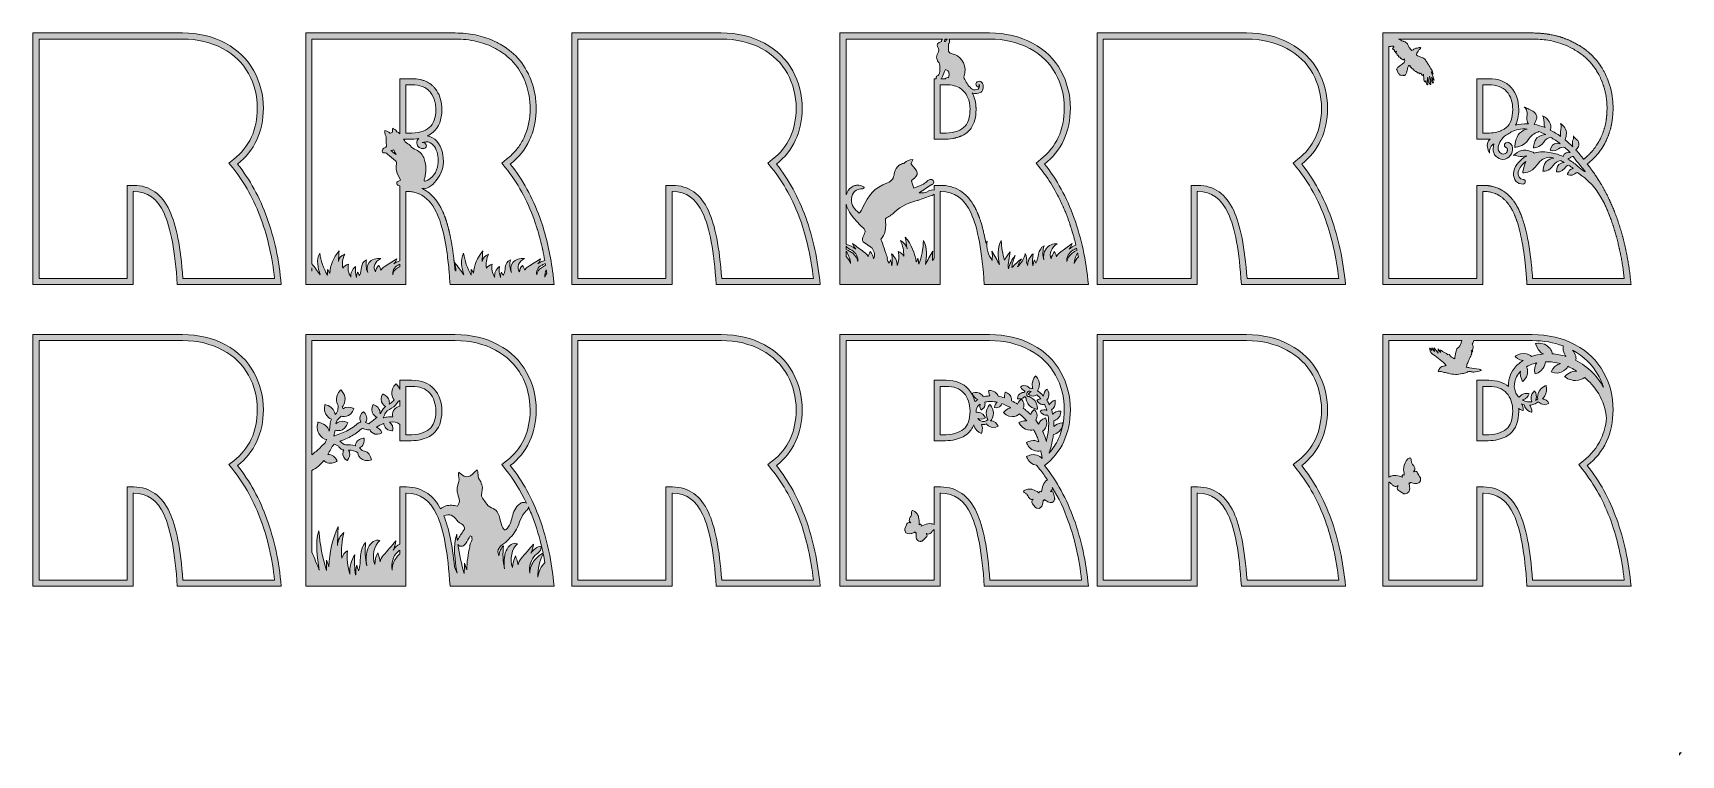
# Model space of a CAD drawing. Header units: millimetres. Extents: x -5 to 813, y -449 to -90.
import ezdxf

# ---------------------------------------------------------------- set-up
doc = ezdxf.new("R2010")
doc.units = ezdxf.units.MM
doc.header["$MEASUREMENT"] = 0
for name, color, linetype in [('Layer 1', 7, 'Continuous'), ('Layer 10', 7, 'Continuous'), ('Layer 2', 7, 'Continuous'), ('Layer 3', 7, 'Continuous'), ('Layer 4', 7, 'Continuous'), ('Layer 6', 7, 'Continuous'), ('Layer 7', 7, 'Continuous'), ('Layer 8', 7, 'Continuous'), ('Layer 9', 7, 'Continuous'), ('Layer11', 7, 'Continuous'), ('Layer12', 7, 'Continuous'), ('Layer5', 7, 'Continuous')]:
    doc.layers.add(name, color=color, linetype=linetype)

msp = doc.modelspace()

# ---------------------------------------------------------------- hatches: boundary and pattern name
at = {"layer": 'Layer 1'}
h = msp.add_hatch(color=1, dxfattribs=at)
h.dxf.hatch_style = 2
edge = h.paths.add_edge_path()
edge.add_spline(control_points=[(781.2, -331.48), (777.59, -321.47), (772.71, -312.62), (766.57, -304.93), (770.75, -301.66), (773.93, -297.68), (776.12, -292.98), (778.3, -288.29), (779.4, -283.06), (779.4, -277.27), (779.4, -270.51), (777.82, -264.29), (774.68, -258.62), (771.53, -252.83), (766.84, -248.28), (760.6, -244.95), (754.36, -241.57), (747.23, -239.88), (739.23, -239.88), (739.23, -239.88), (665, -239.88), (665, -239.88), (665, -239.88), (665, -364.75), (665, -364.75), (665, -364.75), (714.75, -364.75), (714.75, -364.75), (714.75, -364.75), (714.75, -318.51), (714.75, -318.51), (714.75, -318.51), (715.05, -318.51), (715.05, -318.51), (721.73, -318.51), (726.74, -322.11), (730.09, -329.31), (733.43, -336.46), (735.61, -348.27), (736.65, -364.75), (736.65, -364.75), (788.32, -364.75), (788.32, -364.75), (787.19, -352.58), (784.82, -341.49), (781.2, -331.48)], knot_values=[0, 0, 0, 0, 1, 1, 1, 2, 2, 2, 3, 3, 3, 4, 4, 4, 5, 5, 5, 6, 6, 6, 7, 7, 7, 8, 8, 8, 9, 9, 9, 10, 10, 10, 11, 11, 11, 12, 12, 12, 13, 13, 13, 14, 14, 14, 15, 15, 15, 15], degree=3, periodic=1)
edge = h.paths.add_edge_path()
edge.add_spline(control_points=[(772.05, -260.05), (772.05, -260.05), (772.05, -260.06), (772.05, -260.06), (772.05, -260.06), (772.06, -260.07), (772.06, -260.07), (773.1, -261.95), (773.96, -263.92), (774.62, -265.95), (773.15, -263.37), (771.37, -260.94), (769.25, -258.77), (766.83, -256.28), (763.94, -254.22), (760.8, -252.65), (761.39, -251.7), (760.81, -249.64), (759.35, -247.75), (759.31, -247.71), (759.27, -247.67), (759.24, -247.63), (764.9, -250.66), (769.21, -254.83), (772.05, -260.05)], knot_values=[0, 0, 0, 0, 1, 1, 1, 2, 2, 2, 3, 3, 3, 4, 4, 4, 5, 5, 5, 6, 6, 6, 7, 7, 7, 8, 8, 8, 8], degree=3, periodic=1)
edge = h.paths.add_edge_path()
edge.add_spline(control_points=[(732.81, -328.05), (730.92, -323.99), (728.49, -320.87), (725.57, -318.78), (722.55, -316.61), (719.01, -315.51), (715.05, -315.51), (715.05, -315.51), (714.75, -315.51), (714.75, -315.51), (714.75, -315.51), (711.75, -315.51), (711.75, -315.51), (711.75, -315.51), (711.75, -318.51), (711.75, -318.51), (711.75, -318.51), (711.75, -361.75), (711.75, -361.75), (711.75, -361.75), (668, -361.75), (668, -361.75), (668, -361.75), (668, -313.14), (668, -313.14), (668.1, -313.17), (668.2, -313.18), (668.3, -313.22), (668.38, -313.24), (668.46, -313.27), (668.52, -313.32), (668.76, -313.5), (669, -313.7), (669.23, -313.88), (669.31, -313.94), (669.39, -314), (669.45, -314.07), (669.59, -314.22), (669.7, -314.41), (669.87, -314.54), (670.12, -314.75), (670.39, -314.94), (670.68, -315.09), (671.39, -315.48), (672.03, -315.21), (672.66, -314.78), (672.36, -315.35), (672.06, -316.03), (672.34, -316.61), (672.5, -316.93), (672.81, -317.15), (673.11, -317.35), (673.11, -317.35), (675.07, -318.66), (675.07, -318.66), (675.23, -318.77), (675.39, -318.87), (675.57, -318.9), (675.67, -318.92), (675.78, -318.92), (675.89, -318.91), (675.99, -318.91), (676.08, -318.9), (676.17, -318.9), (677.82, -318.81), (678.4, -317.55), (678.4, -316.02), (678.39, -315.44), (678.3, -314.87), (678.17, -314.31), (678.13, -314.13), (678, -313.85), (677.99, -313.62), (678.06, -313.68), (678.14, -313.73), (678.24, -313.74), (678.38, -313.77), (678.5, -313.7), (678.55, -313.56), (678.57, -313.52), (678.57, -313.47), (678.57, -313.43), (678.58, -313.4), (678.58, -313.36), (678.56, -313.32), (678.56, -313.29), (678.54, -313.25), (678.53, -313.22), (678.89, -313.25), (679.32, -313.43), (679.54, -313.5), (680.31, -313.76), (681.15, -313.95), (681.96, -313.81), (682.33, -313.75), (682.72, -313.63), (683.01, -313.39), (683.33, -313.11), (683.47, -312.69), (683.77, -312.39), (683.96, -312.21), (683.73, -312.09), (683.71, -311.9), (683.69, -311.66), (683.84, -311.45), (683.82, -311.21), (683.81, -311.09), (683.75, -310.98), (683.69, -310.88), (683.24, -310.12), (682.8, -309.35), (682.35, -308.59), (682.19, -308.31), (682, -308.01), (681.71, -307.85), (681.28, -307.63), (680.76, -307.79), (680.31, -307.95), (680.52, -307.87), (680.86, -307.23), (680.94, -307), (681.06, -306.66), (681.03, -306.3), (680.88, -305.98), (680.68, -305.56), (680.51, -305.13), (680.21, -304.77), (680.08, -304.62), (679.97, -304.45), (679.86, -304.28), (679.73, -304.08), (679.64, -303.85), (679.5, -303.67), (679.21, -303.3), (679.17, -302.89), (679.15, -302.45), (679.14, -302.18), (679.13, -301.91), (679.07, -301.65), (678.95, -301.14), (678.58, -300.99), (678.1, -301.2), (677.89, -301.29), (677.7, -301.43), (677.53, -301.58), (676.33, -302.68), (675.61, -304.23), (675.44, -305.85), (675.29, -307.17), (675.66, -308.38), (675.72, -309.67), (675.53, -309.53), (675.29, -309.46), (675.03, -309.55), (674.74, -309.66), (674.57, -309.94), (674.62, -310.25), (674.65, -310.39), (674.71, -310.5), (674.8, -310.6), (674.64, -310.54), (674.47, -310.47), (674.3, -310.42), (673.14, -310.06), (671.96, -309.85), (670.75, -309.87), (670.08, -309.88), (669.43, -309.99), (668.81, -310.23), (668.52, -310.34), (668.26, -310.48), (668, -310.63), (668, -310.63), (668, -242.88), (668, -242.88), (668, -242.88), (704.35, -242.88), (704.35, -242.88), (704.25, -243.28), (704.13, -243.67), (703.95, -244.03), (703.5, -244.94), (703.25, -245.97), (702.21, -246.61), (701.69, -246.92), (701.51, -247.93), (701.34, -248.66), (701.07, -249.79), (700.94, -250.95), (700.76, -252), (700.12, -251.63), (699.6, -251.33), (699.08, -251.02), (698.97, -250.96), (698.89, -250.85), (698.81, -250.75), (698.46, -250.29), (698.25, -249.6), (697.42, -249.89), (697.37, -249.91), (697.26, -249.76), (697.17, -249.69), (696.99, -249.55), (696.84, -249.35), (696.64, -249.28), (695.7, -248.97), (694.88, -248.5), (694.18, -247.8), (694.07, -247.7), (693.86, -247.69), (693.6, -247.6), (693.63, -248.04), (693.65, -248.37), (693.68, -248.8), (693.27, -248.13), (692.92, -247.54), (692.57, -246.96), (692.47, -246.98), (692.42, -248.3), (692.5, -249.04), (691.86, -248.17), (691.27, -247.36), (690.64, -246.51), (690.17, -247.16), (690.67, -247.65), (690.79, -248.33), (690.29, -247.62), (689.88, -247.05), (689.48, -246.49), (689.41, -246.52), (689.32, -247.29), (689.36, -247.73), (689.05, -247.25), (688.4, -246.47), (688.34, -246.49), (688.33, -246.72), (688.29, -246.96), (688.33, -247.18), (688.54, -248.37), (689.21, -249.25), (690.2, -249.9), (692.55, -251.43), (694.76, -253.14), (696.56, -255.24), (696.01, -255.36), (695.38, -255.46), (694.78, -255.65), (694.16, -255.84), (693.57, -256.07), (693.26, -256.77), (693.02, -257.31), (692.36, -257.69), (692.73, -258.42), (693.35, -258.17), (693.94, -258.04), (694.58, -258.4), (694.86, -258.56), (695.21, -258.62), (695.54, -258.69), (696.25, -258.83), (696.98, -258.88), (697.67, -259.09), (699.94, -259.77), (702.22, -259.79), (704.52, -259.28), (704.89, -259.19), (705.29, -259.2), (705.66, -259.1), (706.04, -259.01), (706.46, -258.92), (706.75, -258.69), (707.3, -258.23), (707.88, -258.08), (708.57, -258.22), (709.12, -258.34), (709.7, -258.6), (710.23, -258.53), (711.45, -258.36), (712.65, -258.02), (713.86, -257.75), (713.86, -257.66), (713.86, -257.58), (713.86, -257.5), (713.52, -257.36), (713.19, -257.15), (712.83, -257.09), (711.27, -256.83), (709.71, -256.62), (708.15, -256.37), (707.6, -256.28), (707.06, -256.15), (706.53, -256.03), (706.77, -255.27), (706.95, -254.6), (707.2, -253.96), (707.5, -253.2), (707.85, -252.46), (708.18, -251.71), (708.53, -250.94), (708.9, -250.18), (709.21, -249.4), (709.26, -249.28), (709.1, -249.07), (709.07, -248.98), (709.32, -248.6), (709.54, -248.25), (709.77, -247.89), (709.77, -247.89), (709.24, -247.92), (708.91, -248.04), (709.21, -247.77), (709.44, -247.64), (709.55, -247.44), (709.73, -247.14), (709.96, -246.78), (709.93, -246.47), (709.88, -245.92), (709.56, -244.56), (709.45, -244.41), (709.75, -243.98), (710.21, -243.57), (710.2, -242.88), (710.2, -242.88), (739.23, -242.88), (739.23, -242.88), (744.8, -242.88), (749.95, -243.76), (754.61, -245.51), (754.54, -246.22), (754.44, -248.7), (755.83, -250.49), (755.89, -250.57), (755.95, -250.64), (756.01, -250.71), (753.77, -250.02), (751.44, -249.57), (749.08, -249.42), (749.42, -248.34), (748.22, -246.53), (746.2, -245.16), (743.99, -243.67), (740.95, -244.32), (740.95, -244.32), (740.95, -244.32), (741.49, -247.37), (743.7, -248.86), (744.06, -249.1), (744.42, -249.31), (744.78, -249.5), (742.77, -249.7), (740.78, -250.12), (738.86, -250.79), (738.44, -250.01), (736.88, -249.37), (734.99, -249.25), (732.72, -249.11), (730.78, -250.75), (730.78, -250.75), (730.78, -250.75), (732.48, -252.59), (734.73, -252.75), (734.03, -253.18), (733.35, -253.66), (732.71, -254.18), (729.28, -256.98), (727.13, -261.35), (727.54, -265.73), (725.05, -263.64), (721.75, -262.57), (717.7, -262.57), (717.7, -262.57), (714.75, -262.57), (714.75, -262.57), (714.75, -262.57), (711.75, -262.57), (711.75, -262.57), (711.75, -262.57), (711.75, -265.57), (711.75, -265.57), (711.75, -265.57), (711.71, -292.59), (711.71, -292.59), (711.71, -292.59), (713.53, -292.65), (713.53, -292.65), (713.53, -292.64), (713.52, -292.63), (713.52, -292.63), (713.52, -292.63), (714.75, -292.63), (714.75, -292.63), (714.75, -292.63), (715.93, -292.63), (715.93, -292.63), (717.85, -292.63), (719.58, -292.49), (721.14, -292.21), (721.13, -292.23), (721.12, -292.24), (721.1, -292.25), (722.58, -292.01), (725.38, -291), (725.3, -290.99), (726.43, -290.48), (727.42, -289.86), (728.28, -289.12), (731.13, -286.68), (732.57, -282.92), (732.57, -277.93), (732.57, -277.44), (732.55, -276.97), (732.52, -276.51), (733.5, -277.38), (734.8, -277.6), (734.8, -277.6), (734.8, -277.6), (735.07, -275.78), (734.11, -274.47), (734.07, -274.41), (734.02, -274.34), (733.97, -274.28), (734.39, -274.45), (734.82, -274.59), (735.26, -274.7), (735.34, -275.3), (735.68, -276.07), (736.22, -276.81), (737.17, -278.12), (738.98, -278.43), (738.98, -278.43), (738.98, -278.43), (739.25, -276.61), (738.29, -275.3), (738.2, -275.17), (738.1, -275.05), (738, -274.93), (738.73, -274.87), (739.46, -274.71), (740.13, -274.45), (740.91, -274.15), (741.61, -273.74), (742.24, -273.25), (742.66, -273.72), (743.45, -274.17), (744.41, -274.45), (745.96, -274.9), (747.58, -274.03), (747.58, -274.03), (747.58, -274.03), (746.67, -272.43), (745.12, -271.98), (744.84, -271.9), (744.57, -271.84), (744.31, -271.8), (744.88, -271.28), (745.45, -270.51), (745.91, -269.58), (746.91, -267.57), (746.12, -265.15), (746.12, -265.15), (746.12, -265.15), (743.72, -265.99), (742.72, -268), (741.97, -269.52), (741.73, -271.01), (742.03, -271.85), (741.68, -272.13), (741.29, -272.38), (740.89, -272.58), (741.1, -272.12), (741.27, -271.55), (741.35, -270.91), (741.55, -269.3), (740.44, -267.83), (740.44, -267.83), (740.44, -267.83), (739, -268.98), (738.8, -270.58), (738.66, -271.67), (738.8, -272.64), (739.12, -273.19), (738.4, -273.33), (737.67, -273.32), (736.93, -273.2), (736.04, -273.05), (735.18, -272.73), (734.4, -272.28), (734.82, -272.18), (735.28, -272.01), (735.74, -271.77), (737.18, -271.02), (737.74, -269.27), (737.74, -269.27), (737.74, -269.27), (735.98, -268.74), (734.55, -269.49), (733.71, -269.93), (733.06, -270.49), (732.73, -271.01), (732.58, -270.86), (732.44, -270.72), (732.31, -270.57), (731.72, -269.9), (731.25, -269.14), (730.92, -268.35), (730.6, -267.56), (730.42, -266.71), (730.37, -265.85), (730.25, -264.13), (730.68, -262.36), (731.5, -260.8), (732.01, -259.8), (732.68, -258.91), (733.48, -258.11), (733.42, -258.35), (733.38, -258.6), (733.35, -258.86), (733.06, -261.11), (734.57, -263.15), (734.57, -263.15), (734.57, -263.15), (736.54, -261.55), (736.83, -259.3), (737.01, -257.89), (736.86, -256.6), (736.49, -255.81), (737.55, -255.2), (738.7, -254.71), (739.89, -254.33), (740.42, -254.16), (740.96, -254.02), (741.51, -253.89), (741.37, -254.08), (741.24, -254.28), (741.12, -254.5), (739.88, -256.61), (740.69, -259.39), (740.69, -259.39), (740.69, -259.39), (743.5, -258.73), (744.74, -256.61), (745.41, -255.46), (745.77, -254.29), (745.8, -253.36), (748.31, -253.3), (750.82, -253.64), (753.24, -254.31), (752.81, -254.42), (752.37, -254.57), (751.93, -254.76), (749.67, -255.73), (748.68, -258.44), (748.68, -258.44), (748.68, -258.44), (751.33, -259.58), (753.58, -258.61), (755.39, -257.83), (756.68, -256.62), (756.89, -255.63), (757.93, -256.09), (758.95, -256.6), (759.92, -257.18), (760.34, -257.43), (760.82, -257.73), (761.33, -258.07), (761.04, -258.07), (760.74, -258.08), (760.44, -258.1), (757.53, -258.32), (755.33, -260.76), (755.33, -260.76), (755.33, -260.76), (757.87, -262.84), (760.78, -262.62), (762.76, -262.48), (764.45, -261.88), (765.3, -261.12), (770.08, -265.28), (775.51, -272.07), (776.16, -281.57), (775.76, -285.23), (774.84, -288.63), (773.4, -291.72), (771.42, -295.95), (768.5, -299.6), (764.72, -302.57), (764.72, -302.57), (762.34, -304.44), (762.34, -304.44), (762.34, -304.44), (764.23, -306.8), (764.23, -306.8), (770.14, -314.2), (774.9, -322.85), (778.38, -332.5), (781.56, -341.32), (783.78, -351.15), (784.99, -361.75), (784.99, -361.75), (739.45, -361.75), (739.45, -361.75), (738.32, -346.23), (736.14, -335.18), (732.81, -328.05)], knot_values=[0, 0, 0, 0, 1, 1, 1, 2, 2, 2, 3, 3, 3, 4, 4, 4, 5, 5, 5, 6, 6, 6, 7, 7, 7, 8, 8, 8, 9, 9, 9, 10, 10, 10, 11, 11, 11, 12, 12, 12, 13, 13, 13, 14, 14, 14, 15, 15, 15, 16, 16, 16, 17, 17, 17, 18, 18, 18, 19, 19, 19, 20, 20, 20, 21, 21, 21, 22, 22, 22, 23, 23, 23, 24, 24, 24, 25, 25, 25, 26, 26, 26, 27, 27, 27, 28, 28, 28, 29, 29, 29, 30, 30, 30, 31, 31, 31, 32, 32, 32, 33, 33, 33, 34, 34, 34, 35, 35, 35, 36, 36, 36, 37, 37, 37, 38, 38, 38, 39, 39, 39, 40, 40, 40, 41, 41, 41, 42, 42, 42, 43, 43, 43, 44, 44, 44, 45, 45, 45, 46, 46, 46, 47, 47, 47, 48, 48, 48, 49, 49, 49, 50, 50, 50, 51, 51, 51, 52, 52, 52, 53, 53, 53, 54, 54, 54, 55, 55, 55, 56, 56, 56, 57, 57, 57, 58, 58, 58, 59, 59, 59, 60, 60, 60, 61, 61, 61, 62, 62, 62, 63, 63, 63, 64, 64, 64, 65, 65, 65, 66, 66, 66, 67, 67, 67, 68, 68, 68, 69, 69, 69, 70, 70, 70, 71, 71, 71, 72, 72, 72, 73, 73, 73, 74, 74, 74, 75, 75, 75, 76, 76, 76, 77, 77, 77, 78, 78, 78, 79, 79, 79, 80, 80, 80, 81, 81, 81, 82, 82, 82, 83, 83, 83, 84, 84, 84, 85, 85, 85, 86, 86, 86, 87, 87, 87, 88, 88, 88, 89, 89, 89, 90, 90, 90, 91, 91, 91, 92, 92, 92, 93, 93, 93, 94, 94, 94, 95, 95, 95, 96, 96, 96, 97, 97, 97, 98, 98, 98, 99, 99, 99, 100, 100, 100, 101, 101, 101, 102, 102, 102, 103, 103, 103, 104, 104, 104, 105, 105, 105, 106, 106, 106, 107, 107, 107, 108, 108, 108, 109, 109, 109, 110, 110, 110, 111, 111, 111, 112, 112, 112, 113, 113, 113, 114, 114, 114, 115, 115, 115, 116, 116, 116, 117, 117, 117, 118, 118, 118, 119, 119, 119, 120, 120, 120, 121, 121, 121, 122, 122, 122, 123, 123, 123, 124, 124, 124, 125, 125, 125, 126, 126, 126, 127, 127, 127, 128, 128, 128, 129, 129, 129, 130, 130, 130, 131, 131, 131, 132, 132, 132, 133, 133, 133, 134, 134, 134, 135, 135, 135, 136, 136, 136, 137, 137, 137, 138, 138, 138, 139, 139, 139, 140, 140, 140, 141, 141, 141, 142, 142, 142, 143, 143, 143, 144, 144, 144, 145, 145, 145, 146, 146, 146, 147, 147, 147, 148, 148, 148, 149, 149, 149, 150, 150, 150, 151, 151, 151, 152, 152, 152, 153, 153, 153, 154, 154, 154, 155, 155, 155, 156, 156, 156, 157, 157, 157, 158, 158, 158, 159, 159, 159, 160, 160, 160, 161, 161, 161, 162, 162, 162, 163, 163, 163, 164, 164, 164, 165, 165, 165, 166, 166, 166, 167, 167, 167, 168, 168, 168, 169, 169, 169, 170, 170, 170, 171, 171, 171, 172, 172, 172, 173, 173, 173, 174, 174, 174, 175, 175, 175, 176, 176, 176, 177, 177, 177, 178, 178, 178, 179, 179, 179, 180, 180, 180, 181, 181, 181, 182, 182, 182, 183, 183, 183, 184, 184, 184, 185, 185, 185, 186, 186, 186, 187, 187, 187, 188, 188, 188, 189, 189, 189, 190, 190, 190, 191, 191, 191, 192, 192, 192, 193, 193, 193, 194, 194, 194, 195, 195, 195, 196, 196, 196, 197, 197, 197, 198, 198, 198, 199, 199, 199, 200, 200, 200, 201, 201, 201, 201], degree=3, periodic=1)
edge = h.paths.add_edge_path()
edge.add_spline(control_points=[(729.57, -277.93), (729.57, -282.02), (728.49, -284.99), (726.33, -286.85), (724.16, -288.7), (720.7, -289.63), (715.93, -289.63), (715.93, -289.63), (714.75, -289.63), (714.75, -289.63), (714.75, -289.63), (714.75, -265.57), (714.75, -265.57), (714.75, -265.57), (717.7, -265.57), (717.7, -265.57), (721.58, -265.57), (724.53, -266.69), (726.55, -268.93), (728.56, -271.16), (729.57, -274.16), (729.57, -277.93)], knot_values=[0, 0, 0, 0, 1, 1, 1, 2, 2, 2, 3, 3, 3, 4, 4, 4, 5, 5, 5, 6, 6, 6, 7, 7, 7, 7], degree=3, periodic=1)
h = msp.add_hatch(color=1, dxfattribs=at)
h.dxf.hatch_style = 2
edge = h.paths.add_edge_path()
edge.add_spline(control_points=[(812.44, -447.72), (812.45, -448), (812.45, -448.27), (812.45, -448.54), (812.67, -448.1), (812.9, -447.67), (813.15, -447.25), (812.92, -447.41), (812.68, -447.56), (812.44, -447.72)], knot_values=[0, 0, 0, 0, 1, 1, 1, 2, 2, 2, 3, 3, 3, 3], degree=3, periodic=1)
at = {"layer": 'Layer 10'}
h = msp.add_hatch(color=2, dxfattribs=at)
h.dxf.hatch_style = 2
edge = h.paths.add_edge_path()
edge.add_spline(control_points=[(336.57, -90.2), (336.57, -90.2), (262.35, -90.2), (262.35, -90.2), (262.35, -90.2), (262.35, -215.07), (262.35, -215.07), (262.35, -215.07), (312.1, -215.07), (312.1, -215.07), (312.1, -215.07), (312.1, -168.84), (312.1, -168.84), (312.1, -168.84), (312.4, -168.84), (312.4, -168.84), (319.08, -168.84), (324.09, -172.44), (327.43, -179.64), (330.78, -186.78), (332.96, -198.59), (333.99, -215.07), (333.99, -215.07), (385.67, -215.07), (385.67, -215.07), (384.53, -202.9), (382.16, -191.82), (378.55, -181.81), (374.94, -171.8), (370.06, -162.94), (363.92, -155.25), (368.1, -151.98), (371.28, -148), (373.47, -143.31), (375.65, -138.61), (376.75, -133.38), (376.75, -127.59), (376.75, -120.83), (375.17, -114.61), (372.03, -108.94), (368.88, -103.16), (364.19, -98.6), (357.95, -95.27), (351.71, -91.89), (344.58, -90.2), (336.57, -90.2), (336.57, -90.2), (336.57, -90.2), (336.57, -90.2)], knot_values=[0, 0, 0, 0, 1, 1, 1, 2, 2, 2, 3, 3, 3, 4, 4, 4, 5, 5, 5, 6, 6, 6, 7, 7, 7, 8, 8, 8, 9, 9, 9, 10, 10, 10, 11, 11, 11, 12, 12, 12, 13, 13, 13, 14, 14, 14, 15, 15, 15, 16, 16, 16, 16], degree=3, periodic=1)
edge = h.paths.add_edge_path()
edge.add_spline(control_points=[(336.57, -93.2), (344.04, -93.2), (350.75, -94.79), (356.52, -97.91), (356.52, -97.91), (356.53, -97.92), (356.53, -97.92), (356.53, -97.92), (356.54, -97.92), (356.54, -97.92), (362.22, -100.95), (366.55, -105.14), (369.39, -110.37), (369.39, -110.37), (369.4, -110.38), (369.4, -110.38), (369.4, -110.38), (369.41, -110.39), (369.41, -110.39), (372.29, -115.59), (373.75, -121.38), (373.75, -127.59), (373.75, -132.91), (372.74, -137.77), (370.75, -142.04), (368.77, -146.28), (365.85, -149.93), (362.07, -152.89), (362.07, -152.89), (359.69, -154.76), (359.69, -154.76), (359.69, -154.76), (361.58, -157.12), (361.58, -157.12), (367.49, -164.53), (372.25, -173.17), (375.73, -182.82), (378.91, -191.64), (381.13, -201.47), (382.34, -212.07), (382.34, -212.07), (336.8, -212.07), (336.8, -212.07), (335.67, -196.55), (333.49, -185.51), (330.16, -178.37), (328.27, -174.32), (325.84, -171.2), (322.92, -169.1), (319.9, -166.93), (316.36, -165.84), (312.4, -165.84), (312.4, -165.84), (312.1, -165.84), (312.1, -165.84), (312.1, -165.84), (309.1, -165.84), (309.1, -165.84), (309.1, -165.84), (309.1, -168.84), (309.1, -168.84), (309.1, -168.84), (309.1, -212.07), (309.1, -212.07), (309.1, -212.07), (265.35, -212.07), (265.35, -212.07), (265.35, -212.07), (265.35, -93.2), (265.35, -93.2), (265.35, -93.2), (336.57, -93.2), (336.57, -93.2)], knot_values=[0, 0, 0, 0, 0.352778, 0.352778, 0.352778, 0.705556, 0.705556, 0.705556, 1.058333, 1.058333, 1.058333, 1.411111, 1.411111, 1.411111, 1.763889, 1.763889, 1.763889, 2.116667, 2.116667, 2.116667, 2.469444, 2.469444, 2.469444, 2.822222, 2.822222, 2.822222, 3.175, 3.175, 3.175, 3.527778, 3.527778, 3.527778, 3.880556, 3.880556, 3.880556, 4.233333, 4.233333, 4.233333, 4.586111, 4.586111, 4.586111, 4.938889, 4.938889, 4.938889, 5.291667, 5.291667, 5.291667, 5.644444, 5.644444, 5.644444, 5.997222, 5.997222, 5.997222, 6.35, 6.35, 6.35, 6.702778, 6.702778, 6.702778, 7.055556, 7.055556, 7.055556, 7.408333, 7.408333, 7.408333, 7.761111, 7.761111, 7.761111, 8.113889, 8.113889, 8.113889, 8.466667, 8.466667, 8.466667, 8.466667], degree=3, periodic=0)
edge.add_line((336.57, -93.2), (336.57, -93.2))
at = {"layer": 'Layer 2'}
h = msp.add_hatch(color=2, dxfattribs=at)
h.dxf.hatch_style = 2
edge = h.paths.add_edge_path()
edge.add_spline(control_points=[(597.42, -239.88), (597.42, -239.88), (523.2, -239.88), (523.2, -239.88), (523.2, -239.88), (523.2, -364.75), (523.2, -364.75), (523.2, -364.75), (572.95, -364.75), (572.95, -364.75), (572.95, -364.75), (572.95, -318.51), (572.95, -318.51), (572.95, -318.51), (573.25, -318.51), (573.25, -318.51), (579.93, -318.51), (584.94, -322.11), (588.28, -329.31), (591.63, -336.46), (593.81, -348.27), (594.84, -364.75), (594.84, -364.75), (646.52, -364.75), (646.52, -364.75), (645.38, -352.58), (643.01, -341.49), (639.4, -331.48), (635.79, -321.47), (630.91, -312.62), (624.77, -304.93), (628.95, -301.66), (632.13, -297.68), (634.32, -292.98), (636.5, -288.29), (637.6, -283.06), (637.6, -277.27), (637.6, -270.51), (636.02, -264.29), (632.88, -258.62), (629.73, -252.83), (625.04, -248.28), (618.8, -244.95), (612.56, -241.57), (605.43, -239.88), (597.42, -239.88), (597.42, -239.88), (597.42, -239.88), (597.42, -239.88)], knot_values=[0, 0, 0, 0, 1, 1, 1, 2, 2, 2, 3, 3, 3, 4, 4, 4, 5, 5, 5, 6, 6, 6, 7, 7, 7, 8, 8, 8, 9, 9, 9, 10, 10, 10, 11, 11, 11, 12, 12, 12, 13, 13, 13, 14, 14, 14, 15, 15, 15, 16, 16, 16, 16], degree=3, periodic=1)
edge = h.paths.add_edge_path()
edge.add_spline(control_points=[(597.42, -242.88), (604.89, -242.88), (611.6, -244.46), (617.37, -247.59), (617.37, -247.59), (617.38, -247.59), (617.38, -247.59), (617.38, -247.59), (617.39, -247.6), (617.39, -247.6), (623.07, -250.63), (627.4, -254.82), (630.24, -260.05), (630.24, -260.05), (630.25, -260.06), (630.25, -260.06), (630.25, -260.06), (630.26, -260.07), (630.26, -260.07), (633.14, -265.27), (634.6, -271.06), (634.6, -277.27), (634.6, -282.58), (633.59, -287.44), (631.6, -291.72), (629.62, -295.95), (626.7, -299.6), (622.92, -302.57), (622.92, -302.57), (620.54, -304.44), (620.54, -304.44), (620.54, -304.44), (622.43, -306.8), (622.43, -306.8), (628.34, -314.2), (633.1, -322.85), (636.58, -332.5), (639.76, -341.32), (641.98, -351.15), (643.19, -361.75), (643.19, -361.75), (597.65, -361.75), (597.65, -361.75), (596.52, -346.23), (594.34, -335.18), (591.01, -328.05), (589.12, -323.99), (586.69, -320.87), (583.77, -318.78), (580.75, -316.61), (577.21, -315.51), (573.25, -315.51), (573.25, -315.51), (572.95, -315.51), (572.95, -315.51), (572.95, -315.51), (569.95, -315.51), (569.95, -315.51), (569.95, -315.51), (569.95, -318.51), (569.95, -318.51), (569.95, -318.51), (569.95, -361.75), (569.95, -361.75), (569.95, -361.75), (526.2, -361.75), (526.2, -361.75), (526.2, -361.75), (526.2, -242.88), (526.2, -242.88), (526.2, -242.88), (597.42, -242.88), (597.42, -242.88)], knot_values=[0, 0, 0, 0, 0.352778, 0.352778, 0.352778, 0.705556, 0.705556, 0.705556, 1.058333, 1.058333, 1.058333, 1.411111, 1.411111, 1.411111, 1.763889, 1.763889, 1.763889, 2.116667, 2.116667, 2.116667, 2.469444, 2.469444, 2.469444, 2.822222, 2.822222, 2.822222, 3.175, 3.175, 3.175, 3.527778, 3.527778, 3.527778, 3.880556, 3.880556, 3.880556, 4.233333, 4.233333, 4.233333, 4.586111, 4.586111, 4.586111, 4.938889, 4.938889, 4.938889, 5.291667, 5.291667, 5.291667, 5.644444, 5.644444, 5.644444, 5.997222, 5.997222, 5.997222, 6.35, 6.35, 6.35, 6.702778, 6.702778, 6.702778, 7.055556, 7.055556, 7.055556, 7.408333, 7.408333, 7.408333, 7.761111, 7.761111, 7.761111, 8.113889, 8.113889, 8.113889, 8.466667, 8.466667, 8.466667, 8.466667], degree=3, periodic=0)
edge.add_line((597.42, -242.88), (597.42, -242.88))
at = {"layer": 'Layer 3'}
h = msp.add_hatch(color=1, dxfattribs=at)
h.dxf.hatch_style = 2
edge = h.paths.add_edge_path()
edge.add_spline(control_points=[(511.71, -331.48), (508.1, -321.47), (503.23, -312.62), (497.08, -304.93), (501.26, -301.66), (504.44, -297.68), (506.63, -292.98), (508.81, -288.29), (509.91, -283.06), (509.91, -277.27), (509.91, -270.51), (508.34, -264.29), (505.19, -258.62), (502.05, -252.83), (497.35, -248.28), (491.11, -244.95), (484.87, -241.57), (477.75, -239.88), (469.74, -239.88), (469.74, -239.88), (395.51, -239.88), (395.51, -239.88), (395.51, -239.88), (395.51, -364.75), (395.51, -364.75), (395.51, -364.75), (445.26, -364.75), (445.26, -364.75), (445.26, -364.75), (445.26, -318.51), (445.26, -318.51), (445.26, -318.51), (445.56, -318.51), (445.56, -318.51), (452.24, -318.51), (457.25, -322.11), (460.6, -329.31), (463.94, -336.46), (466.12, -348.27), (467.16, -364.75), (467.16, -364.75), (518.83, -364.75), (518.83, -364.75), (517.7, -352.58), (515.33, -341.49), (511.71, -331.48)], knot_values=[0, 0, 0, 0, 1, 1, 1, 2, 2, 2, 3, 3, 3, 4, 4, 4, 5, 5, 5, 6, 6, 6, 7, 7, 7, 8, 8, 8, 9, 9, 9, 10, 10, 10, 11, 11, 11, 12, 12, 12, 13, 13, 13, 14, 14, 14, 15, 15, 15, 15], degree=3, periodic=1)
edge = h.paths.add_edge_path()
edge.add_spline(control_points=[(463.32, -328.05), (461.43, -323.99), (459, -320.87), (456.08, -318.78), (453.07, -316.61), (449.53, -315.51), (445.56, -315.51), (445.56, -315.51), (445.26, -315.51), (445.26, -315.51), (445.26, -315.51), (442.26, -315.51), (442.26, -315.51), (442.26, -315.51), (442.26, -318.51), (442.26, -318.51), (442.26, -318.51), (442.26, -334.12), (442.26, -334.12), (441.28, -333.74), (440.21, -333.63), (439.16, -333.78), (437.95, -333.95), (436.97, -334.54), (435.84, -334.89), (435.93, -334.69), (435.94, -334.46), (435.8, -334.25), (435.64, -334.02), (435.35, -333.93), (435.09, -334.05), (434.98, -334.1), (434.89, -334.18), (434.82, -334.28), (434.84, -334.12), (434.86, -333.96), (434.87, -333.8), (434.93, -332.7), (434.85, -331.61), (434.56, -330.54), (434.41, -329.96), (434.17, -329.41), (433.82, -328.91), (433.4, -328.33), (432.87, -327.86), (432.3, -327.45), (432.1, -327.31), (431.84, -327.23), (431.6, -327.16), (431.37, -327.09), (431.2, -327.21), (431.15, -327.44), (431.1, -327.67), (431.04, -327.9), (431.08, -328.12), (431.12, -328.37), (431.09, -328.6), (431.07, -328.84), (431.06, -328.94), (431.08, -329.03), (431.07, -329.13), (431.06, -329.2), (431.06, -329.28), (431.03, -329.35), (430.92, -329.6), (430.8, -329.85), (430.69, -330.1), (430.65, -330.18), (430.63, -330.26), (430.58, -330.34), (430.47, -330.49), (430.33, -330.63), (430.25, -330.8), (430.13, -331.07), (430.02, -331.36), (429.95, -331.65), (429.76, -332.36), (430.15, -332.86), (430.66, -333.32), (430.09, -333.18), (429.43, -333.07), (428.98, -333.45), (428.73, -333.66), (428.61, -333.98), (428.5, -334.29), (428.5, -334.29), (427.77, -336.31), (427.77, -336.31), (427.72, -336.47), (427.66, -336.63), (427.67, -336.8), (427.68, -336.9), (427.71, -337), (427.74, -337.09), (427.76, -337.17), (427.79, -337.25), (427.81, -337.33), (428.26, -338.77), (429.5, -339), (430.84, -338.65), (431.35, -338.52), (431.84, -338.31), (432.3, -338.07), (432.45, -338), (432.67, -337.82), (432.87, -337.76), (432.83, -337.84), (432.81, -337.92), (432.82, -338.01), (432.83, -338.14), (432.91, -338.24), (433.04, -338.24), (433.09, -338.25), (433.13, -338.24), (433.17, -338.24), (433.2, -338.24), (433.23, -338.23), (433.26, -338.2), (433.29, -338.19), (433.32, -338.17), (433.34, -338.15), (433.4, -338.47), (433.33, -338.9), (433.32, -339.11), (433.27, -339.84), (433.28, -340.62), (433.58, -341.31), (433.72, -341.62), (433.92, -341.94), (434.19, -342.14), (434.51, -342.36), (434.91, -342.39), (435.24, -342.59), (435.44, -342.71), (435.5, -342.48), (435.66, -342.42), (435.87, -342.35), (436.08, -342.44), (436.29, -342.37), (436.39, -342.34), (436.48, -342.26), (436.55, -342.18), (437.13, -341.62), (437.7, -341.05), (438.27, -340.49), (438.49, -340.28), (438.71, -340.05), (438.78, -339.76), (438.88, -339.33), (438.63, -338.91), (438.38, -338.55), (438.5, -338.72), (439.15, -338.88), (439.37, -338.89), (439.69, -338.92), (440, -338.81), (440.25, -338.61), (440.58, -338.34), (440.92, -338.1), (441.17, -337.75), (441.27, -337.6), (441.39, -337.47), (441.52, -337.34), (441.67, -337.18), (441.85, -337.05), (441.98, -336.88), (442.06, -336.77), (442.16, -336.69), (442.26, -336.62), (442.26, -336.62), (442.26, -361.75), (442.26, -361.75), (442.26, -361.75), (398.51, -361.75), (398.51, -361.75), (398.51, -361.75), (398.51, -242.88), (398.51, -242.88), (398.51, -242.88), (469.74, -242.88), (469.74, -242.88), (477.2, -242.88), (483.91, -244.46), (489.68, -247.59), (489.68, -247.59), (489.69, -247.59), (489.69, -247.59), (489.69, -247.59), (489.7, -247.6), (489.7, -247.6), (495.39, -250.63), (499.71, -254.82), (502.56, -260.05), (502.56, -260.05), (502.56, -260.06), (502.56, -260.06), (502.56, -260.06), (502.57, -260.07), (502.57, -260.07), (505.45, -265.27), (506.91, -271.06), (506.91, -277.27), (506.91, -282.58), (505.9, -287.44), (503.91, -291.72), (502.71, -294.29), (501.16, -296.65), (499.28, -298.77), (499.32, -298.65), (499.36, -298.54), (499.4, -298.42), (499.75, -297.45), (500.07, -296.44), (500.37, -295.32), (500.61, -294.37), (500.88, -293.26), (501.08, -292.14), (501.24, -291.26), (501.36, -290.39), (501.46, -289.52), (502.33, -289.39), (503.48, -288.75), (504.53, -287.75), (506.15, -286.2), (506.24, -283.66), (506.24, -283.66), (506.24, -283.66), (503.7, -283.62), (502.07, -285.18), (501.95, -285.29), (501.84, -285.4), (501.73, -285.52), (501.74, -284.54), (501.7, -283.6), (501.62, -282.68), (502.33, -282.55), (503.17, -282.1), (503.93, -281.37), (505.23, -280.13), (505.13, -277.92), (505.13, -277.92), (505.13, -277.92), (502.93, -277.72), (501.63, -278.95), (501.45, -279.12), (501.29, -279.29), (501.15, -279.47), (501.11, -279.32), (501.08, -279.17), (501.05, -279.03), (500.9, -278.39), (500.72, -277.77), (500.52, -277.17), (501.02, -276.86), (501.57, -276.28), (502.01, -275.52), (502.78, -274.17), (502.29, -272.44), (502.29, -272.44), (502.29, -272.44), (500.54, -272.88), (499.76, -274.23), (499.67, -274.39), (499.59, -274.55), (499.51, -274.71), (499.2, -274.07), (498.85, -273.45), (498.47, -272.86), (498.36, -272.7), (498.25, -272.54), (498.14, -272.37), (498.64, -271.99), (499.08, -271.07), (499.24, -269.96), (499.46, -268.42), (498.36, -266.99), (498.36, -266.99), (498.36, -266.99), (496.9, -268.05), (496.68, -269.59), (496.63, -269.89), (496.61, -270.18), (496.62, -270.46), (496.55, -270.38), (496.48, -270.3), (496.41, -270.22), (496.04, -269.84), (495.65, -269.43), (495.23, -269.06), (494.84, -268.7), (494.39, -268.35), (493.88, -268), (493.81, -267.95), (493.73, -267.9), (493.65, -267.85), (494.16, -267.14), (494.5, -265.86), (494.5, -264.39), (494.5, -262.14), (492.72, -260.32), (492.72, -260.32), (492.72, -260.32), (490.94, -262.14), (490.94, -264.39), (490.94, -265.25), (491.06, -266.05), (491.26, -266.71), (491.08, -266.66), (490.9, -266.61), (490.72, -266.57), (490.33, -266.49), (489.96, -266.47), (489.61, -266.5), (489.34, -266), (488.68, -265.51), (487.82, -265.25), (486.57, -264.85), (485.17, -265.77), (485.17, -265.77), (485.17, -265.77), (485.8, -267.33), (487.05, -267.72), (487.16, -267.75), (487.26, -267.78), (487.36, -267.8), (487.31, -267.89), (487.26, -267.99), (487.22, -268.08), (487.13, -268.27), (487.08, -268.46), (487.04, -268.66), (486.48, -268.52), (485.65, -268.73), (484.87, -269.25), (483.78, -269.99), (483.63, -271.66), (483.63, -271.66), (483.63, -271.66), (485.24, -272.13), (486.33, -271.4), (486.72, -271.13), (487.04, -270.82), (487.27, -270.5), (487.43, -270.86), (487.64, -271.18), (487.88, -271.45), (487.8, -272.33), (488.4, -273.72), (489.51, -275), (490.98, -276.7), (493.51, -276.92), (493.51, -276.92), (493.51, -276.92), (493.67, -274.38), (492.2, -272.67), (490.97, -271.25), (489.52, -270.42), (488.64, -270.56), (488.59, -270.49), (488.54, -270.42), (488.5, -270.35), (488.4, -270.17), (488.33, -269.97), (488.29, -269.77), (488.2, -269.36), (488.25, -268.96), (488.42, -268.65), (488.49, -268.52), (488.6, -268.39), (488.75, -268.27), (488.88, -268.16), (489.04, -268.08), (489.21, -268.04), (489.52, -267.95), (489.91, -267.96), (490.37, -268.08), (490.4, -268.09), (490.43, -268.1), (490.46, -268.11), (489.59, -268.59), (489.06, -269.51), (489.06, -269.51), (489.06, -269.51), (490.32, -270.61), (491.61, -270.4), (492.29, -270.29), (492.87, -270.03), (493.26, -269.71), (493.52, -269.93), (493.76, -270.15), (493.97, -270.38), (494.34, -270.75), (494.69, -271.15), (494.98, -271.49), (495.07, -271.6), (495.16, -271.71), (495.25, -271.82), (494.22, -271.83), (493.28, -272.45), (493.28, -272.45), (493.28, -272.45), (493.92, -274), (495.18, -274.39), (495.85, -274.59), (496.5, -274.62), (496.99, -274.5), (497.5, -275.47), (497.92, -276.49), (498.24, -277.54), (498.04, -277.44), (497.83, -277.35), (497.6, -277.28), (496.34, -276.89), (494.94, -277.82), (494.94, -277.82), (494.94, -277.82), (495.58, -279.37), (496.84, -279.76), (497.57, -279.98), (498.29, -279.99), (498.79, -279.83), (499.11, -281.59), (499.22, -283.51), (499.11, -285.54), (499.01, -287.4), (498.73, -289.38), (498.27, -291.6), (498.18, -292.04), (498.08, -292.5), (497.98, -292.96), (497.69, -291.89), (497.33, -290.8), (496.91, -289.71), (496.65, -289.07), (496.39, -288.47), (496.12, -287.89), (496.8, -287.43), (497.48, -286.56), (497.93, -285.45), (498.71, -283.54), (497.54, -281.26), (497.54, -281.26), (497.54, -281.26), (495.1, -282.07), (494.32, -283.97), (494.26, -284.12), (494.21, -284.26), (494.16, -284.41), (493.7, -283.71), (493.2, -283.02), (492.68, -282.36), (493.02, -281.84), (493.27, -281.11), (493.36, -280.29), (493.54, -278.61), (492.08, -277.09), (492.08, -277.09), (492.08, -277.09), (490.57, -278.12), (490.22, -279.62), (489.61, -279.01), (488.97, -278.42), (488.29, -277.84), (487.74, -277.36), (487.15, -276.89), (486.55, -276.43), (486.7, -276.03), (486.81, -275.57), (486.86, -275.08), (487.04, -273.41), (485.58, -271.88), (485.58, -271.88), (485.58, -271.88), (484.04, -272.93), (483.71, -274.45), (482.69, -273.8), (481.7, -273.24), (480.71, -272.75), (480.75, -272.14), (480.62, -271.4), (480.31, -270.65), (479.66, -269.1), (477.65, -268.46), (477.65, -268.46), (477.65, -268.46), (476.91, -269.91), (477.17, -271.31), (476.1, -270.97), (475.05, -270.7), (474.02, -270.52), (473.84, -269.88), (473.35, -269.15), (472.63, -268.52), (471.37, -267.41), (469.28, -267.72), (469.28, -267.72), (469.28, -267.72), (469.26, -269.16), (469.97, -270.29), (469.26, -270.33), (468.59, -270.41), (467.97, -270.53), (467.52, -270.61), (467.07, -270.72), (466.64, -270.85), (466.38, -270.2), (465.69, -269.5), (464.75, -268.98), (463.27, -268.18), (461.3, -268.93), (461.3, -268.93), (461.3, -268.93), (461.73, -271), (463.21, -271.81), (463.44, -271.94), (463.68, -272.04), (463.91, -272.13), (463.64, -272.31), (463.39, -272.5), (463.15, -272.7), (462.94, -272.88), (462.75, -273.07), (462.56, -273.28), (461.97, -270.81), (460.88, -268.68), (459.29, -266.92), (456.69, -264.03), (452.96, -262.57), (448.21, -262.57), (448.21, -262.57), (445.26, -262.57), (445.26, -262.57), (445.26, -262.57), (442.26, -262.57), (442.26, -262.57), (442.26, -262.57), (442.26, -265.57), (442.26, -265.57), (442.26, -265.57), (442.22, -292.59), (442.22, -292.59), (442.22, -292.59), (444.04, -292.65), (444.04, -292.65), (444.04, -292.64), (444.03, -292.63), (444.03, -292.63), (444.03, -292.63), (445.26, -292.63), (445.26, -292.63), (445.26, -292.63), (446.44, -292.63), (446.44, -292.63), (448.36, -292.63), (450.09, -292.49), (451.65, -292.21), (451.64, -292.23), (451.63, -292.24), (451.61, -292.25), (453.09, -292.01), (455.9, -291), (455.81, -290.99), (456.94, -290.48), (457.93, -289.86), (458.79, -289.12), (460.18, -287.93), (461.23, -286.43), (461.94, -284.62), (462.05, -285.13), (462.23, -285.68), (462.49, -286.23), (463.39, -288.18), (465.81, -288.98), (465.81, -288.98), (465.81, -288.98), (466.76, -286.62), (465.85, -284.67), (465.83, -284.62), (465.81, -284.58), (465.79, -284.54), (466.35, -284.62), (466.91, -284.6), (467.46, -284.49), (467.75, -284.44), (468.03, -284.35), (468.31, -284.24), (468.66, -284.85), (469.52, -285.47), (470.63, -285.84), (472.26, -286.38), (474.06, -285.36), (474.06, -285.36), (474.06, -285.36), (473.22, -283.47), (471.6, -282.93), (471.12, -282.77), (470.66, -282.68), (470.23, -282.64), (471.06, -282.3), (471.69, -280.64), (471.69, -278.64), (471.69, -276.39), (469.91, -274.57), (469.91, -274.57), (469.91, -274.57), (468.13, -276.39), (468.13, -278.64), (468.13, -280.1), (468.46, -281.38), (468.97, -282.1), (468.93, -282.15), (468.9, -282.19), (468.85, -282.23), (468.05, -283.06), (466.56, -283.26), (465.38, -282.69), (464.87, -282.46), (464.39, -282.06), (463.99, -281.53), (464.1, -281.57), (464.21, -281.61), (464.32, -281.65), (465.95, -282.19), (467.75, -281.18), (467.75, -281.18), (467.75, -281.18), (466.92, -279.28), (465.29, -278.74), (464.48, -278.47), (463.69, -278.39), (463.07, -278.48), (463.07, -278.29), (463.08, -278.11), (463.08, -277.93), (463.08, -277.83), (463.08, -277.73), (463.08, -277.63), (463.17, -276.97), (463.33, -276.41), (463.56, -275.98), (463.89, -275.34), (464.43, -274.79), (465.14, -274.34), (465.09, -274.46), (465.04, -274.59), (465.01, -274.72), (464.66, -275.94), (465.57, -277.27), (465.57, -277.27), (465.57, -277.27), (467.04, -276.62), (467.39, -275.39), (467.6, -274.63), (467.59, -273.91), (467.39, -273.42), (467.72, -273.34), (468.06, -273.28), (468.41, -273.23), (469.14, -273.14), (469.85, -273.1), (470.52, -273.11), (471.52, -273.12), (472.56, -273.25), (473.6, -273.48), (473.49, -273.55), (473.38, -273.62), (473.27, -273.7), (472.26, -274.48), (472.2, -276.09), (472.2, -276.09), (472.2, -276.09), (473.77, -276.44), (474.78, -275.67), (475.38, -275.21), (475.79, -274.65), (475.94, -274.15), (476.87, -274.48), (477.81, -274.89), (478.76, -275.37), (479.3, -275.65), (479.83, -275.94), (480.37, -276.26), (478.28, -276.6), (476.73, -278.59), (476.73, -278.59), (476.73, -278.59), (478.69, -280.7), (481, -280.6), (482.61, -280.53), (483.99, -279.99), (484.66, -279.26), (485.11, -279.63), (485.57, -280.02), (486.02, -280.42), (486.83, -281.15), (487.6, -281.92), (488.33, -282.72), (486.3, -282.4), (484.32, -283.44), (484.32, -283.44), (484.32, -283.44), (485.46, -286.04), (487.71, -286.83), (489.24, -287.37), (490.7, -287.43), (491.61, -287.08), (491.62, -287.09), (491.63, -287.11), (491.64, -287.12), (491.97, -287.65), (492.28, -288.24), (492.67, -289.02), (492.97, -289.64), (493.26, -290.32), (493.53, -291.03), (493.81, -291.74), (494.04, -292.46), (494.25, -293.16), (493.92, -293), (493.57, -292.84), (493.2, -292.71), (490.8, -291.87), (488.05, -293.49), (488.05, -293.49), (488.05, -293.49), (489.2, -296.46), (491.6, -297.3), (492.92, -297.77), (494.22, -297.87), (495.19, -297.65), (495.3, -298.16), (495.42, -298.67), (495.55, -299.21), (495.55, -299.21), (495.62, -299.48), (495.62, -299.48), (495.74, -300.04), (495.88, -300.67), (495.93, -301.32), (495.29, -300.68), (494.34, -300.09), (493.2, -299.69), (490.8, -298.85), (488.05, -300.46), (488.05, -300.46), (488.05, -300.46), (489.2, -303.44), (491.6, -304.28), (492.08, -304.45), (492.55, -304.56), (493.01, -304.64), (493.01, -304.64), (494.74, -306.8), (494.74, -306.8), (496.04, -308.44), (497.29, -310.14), (498.48, -311.89), (497.53, -312.55), (496.78, -313.48), (496.32, -314.55), (495.83, -315.66), (495.81, -316.81), (495.52, -317.95), (495.39, -317.77), (495.21, -317.65), (494.95, -317.65), (494.67, -317.66), (494.45, -317.86), (494.41, -318.15), (494.39, -318.27), (494.42, -318.39), (494.47, -318.5), (494.34, -318.4), (494.21, -318.3), (494.08, -318.2), (493.18, -317.58), (492.21, -317.08), (491.15, -316.76), (490.57, -316.59), (489.98, -316.5), (489.37, -316.54), (488.66, -316.59), (487.98, -316.79), (487.33, -317.07), (487.1, -317.16), (486.9, -317.34), (486.72, -317.51), (486.54, -317.67), (486.55, -317.88), (486.72, -318.04), (486.88, -318.2), (487.06, -318.37), (487.26, -318.46), (487.49, -318.55), (487.68, -318.7), (487.87, -318.84), (487.95, -318.9), (488.04, -318.94), (488.11, -318.99), (488.17, -319.04), (488.24, -319.09), (488.28, -319.15), (488.44, -319.37), (488.59, -319.6), (488.74, -319.83), (488.79, -319.9), (488.85, -319.97), (488.88, -320.05), (488.96, -320.22), (489.01, -320.41), (489.11, -320.57), (489.27, -320.82), (489.46, -321.06), (489.67, -321.27), (490.18, -321.8), (490.81, -321.74), (491.47, -321.54), (491.05, -321.95), (490.61, -322.46), (490.69, -323.04), (490.74, -323.36), (490.96, -323.63), (491.16, -323.89), (491.16, -323.89), (492.5, -325.57), (492.5, -325.57), (492.61, -325.7), (492.72, -325.83), (492.86, -325.91), (492.95, -325.96), (493.05, -325.98), (493.15, -326.01), (493.23, -326.03), (493.31, -326.05), (493.39, -326.07), (494.84, -326.44), (495.69, -325.51), (496.11, -324.18), (496.26, -323.68), (496.34, -323.16), (496.38, -322.63), (496.39, -322.47), (496.35, -322.19), (496.41, -321.99), (496.45, -322.06), (496.51, -322.12), (496.59, -322.16), (496.71, -322.22), (496.83, -322.2), (496.91, -322.09), (496.94, -322.06), (496.95, -322.02), (496.97, -321.98), (496.98, -321.96), (496.99, -321.92), (496.99, -321.89), (496.99, -321.85), (496.99, -321.82), (496.99, -321.79), (497.29, -321.91), (497.62, -322.19), (497.79, -322.31), (498.39, -322.74), (499.06, -323.14), (499.8, -323.24), (500.13, -323.29), (500.51, -323.29), (500.83, -323.16), (501.18, -323.01), (501.42, -322.68), (501.76, -322.5), (501.97, -322.39), (501.81, -322.23), (501.84, -322.06), (501.89, -321.84), (502.08, -321.7), (502.13, -321.49), (502.15, -321.39), (502.13, -321.28), (502.1, -321.17), (501.92, -320.38), (501.74, -319.6), (501.57, -318.82), (501.5, -318.53), (501.42, -318.22), (501.21, -318), (500.9, -317.69), (500.41, -317.69), (499.97, -317.7), (500.18, -317.7), (500.65, -317.23), (500.78, -317.05), (500.97, -316.79), (501.04, -316.47), (501, -316.15), (500.98, -316.01), (500.96, -315.87), (500.95, -315.72), (504.07, -320.89), (506.73, -326.5), (508.89, -332.5), (512.07, -341.32), (514.29, -351.15), (515.5, -361.75), (515.5, -361.75), (469.96, -361.75), (469.96, -361.75), (468.83, -346.23), (466.65, -335.18), (463.32, -328.05)], knot_values=[0, 0, 0, 0, 1, 1, 1, 2, 2, 2, 3, 3, 3, 4, 4, 4, 5, 5, 5, 6, 6, 6, 7, 7, 7, 8, 8, 8, 9, 9, 9, 10, 10, 10, 11, 11, 11, 12, 12, 12, 13, 13, 13, 14, 14, 14, 15, 15, 15, 16, 16, 16, 17, 17, 17, 18, 18, 18, 19, 19, 19, 20, 20, 20, 21, 21, 21, 22, 22, 22, 23, 23, 23, 24, 24, 24, 25, 25, 25, 26, 26, 26, 27, 27, 27, 28, 28, 28, 29, 29, 29, 30, 30, 30, 31, 31, 31, 32, 32, 32, 33, 33, 33, 34, 34, 34, 35, 35, 35, 36, 36, 36, 37, 37, 37, 38, 38, 38, 39, 39, 39, 40, 40, 40, 41, 41, 41, 42, 42, 42, 43, 43, 43, 44, 44, 44, 45, 45, 45, 46, 46, 46, 47, 47, 47, 48, 48, 48, 49, 49, 49, 50, 50, 50, 51, 51, 51, 52, 52, 52, 53, 53, 53, 54, 54, 54, 55, 55, 55, 56, 56, 56, 57, 57, 57, 58, 58, 58, 59, 59, 59, 60, 60, 60, 61, 61, 61, 62, 62, 62, 63, 63, 63, 64, 64, 64, 65, 65, 65, 66, 66, 66, 67, 67, 67, 68, 68, 68, 69, 69, 69, 70, 70, 70, 71, 71, 71, 72, 72, 72, 73, 73, 73, 74, 74, 74, 75, 75, 75, 76, 76, 76, 77, 77, 77, 78, 78, 78, 79, 79, 79, 80, 80, 80, 81, 81, 81, 82, 82, 82, 83, 83, 83, 84, 84, 84, 85, 85, 85, 86, 86, 86, 87, 87, 87, 88, 88, 88, 89, 89, 89, 90, 90, 90, 91, 91, 91, 92, 92, 92, 93, 93, 93, 94, 94, 94, 95, 95, 95, 96, 96, 96, 97, 97, 97, 98, 98, 98, 99, 99, 99, 100, 100, 100, 101, 101, 101, 102, 102, 102, 103, 103, 103, 104, 104, 104, 105, 105, 105, 106, 106, 106, 107, 107, 107, 108, 108, 108, 109, 109, 109, 110, 110, 110, 111, 111, 111, 112, 112, 112, 113, 113, 113, 114, 114, 114, 115, 115, 115, 116, 116, 116, 117, 117, 117, 118, 118, 118, 119, 119, 119, 120, 120, 120, 121, 121, 121, 122, 122, 122, 123, 123, 123, 124, 124, 124, 125, 125, 125, 126, 126, 126, 127, 127, 127, 128, 128, 128, 129, 129, 129, 130, 130, 130, 131, 131, 131, 132, 132, 132, 133, 133, 133, 134, 134, 134, 135, 135, 135, 136, 136, 136, 137, 137, 137, 138, 138, 138, 139, 139, 139, 140, 140, 140, 141, 141, 141, 142, 142, 142, 143, 143, 143, 144, 144, 144, 145, 145, 145, 146, 146, 146, 147, 147, 147, 148, 148, 148, 149, 149, 149, 150, 150, 150, 151, 151, 151, 152, 152, 152, 153, 153, 153, 154, 154, 154, 155, 155, 155, 156, 156, 156, 157, 157, 157, 158, 158, 158, 159, 159, 159, 160, 160, 160, 161, 161, 161, 162, 162, 162, 163, 163, 163, 164, 164, 164, 165, 165, 165, 166, 166, 166, 167, 167, 167, 168, 168, 168, 169, 169, 169, 170, 170, 170, 171, 171, 171, 172, 172, 172, 173, 173, 173, 174, 174, 174, 175, 175, 175, 176, 176, 176, 177, 177, 177, 178, 178, 178, 179, 179, 179, 180, 180, 180, 181, 181, 181, 182, 182, 182, 183, 183, 183, 184, 184, 184, 185, 185, 185, 186, 186, 186, 187, 187, 187, 188, 188, 188, 189, 189, 189, 190, 190, 190, 191, 191, 191, 192, 192, 192, 193, 193, 193, 194, 194, 194, 195, 195, 195, 196, 196, 196, 197, 197, 197, 198, 198, 198, 199, 199, 199, 200, 200, 200, 201, 201, 201, 202, 202, 202, 203, 203, 203, 204, 204, 204, 205, 205, 205, 206, 206, 206, 207, 207, 207, 208, 208, 208, 209, 209, 209, 210, 210, 210, 211, 211, 211, 212, 212, 212, 213, 213, 213, 214, 214, 214, 215, 215, 215, 216, 216, 216, 217, 217, 217, 218, 218, 218, 219, 219, 219, 220, 220, 220, 221, 221, 221, 222, 222, 222, 223, 223, 223, 224, 224, 224, 225, 225, 225, 226, 226, 226, 227, 227, 227, 228, 228, 228, 229, 229, 229, 230, 230, 230, 231, 231, 231, 232, 232, 232, 233, 233, 233, 234, 234, 234, 235, 235, 235, 236, 236, 236, 237, 237, 237, 238, 238, 238, 239, 239, 239, 240, 240, 240, 241, 241, 241, 242, 242, 242, 243, 243, 243, 244, 244, 244, 245, 245, 245, 246, 246, 246, 247, 247, 247, 248, 248, 248, 249, 249, 249, 250, 250, 250, 251, 251, 251, 252, 252, 252, 253, 253, 253, 254, 254, 254, 255, 255, 255, 256, 256, 256, 257, 257, 257, 258, 258, 258, 259, 259, 259, 260, 260, 260, 261, 261, 261, 262, 262, 262, 263, 263, 263, 264, 264, 264, 265, 265, 265, 266, 266, 266, 267, 267, 267, 268, 268, 268, 269, 269, 269, 270, 270, 270, 271, 271, 271, 272, 272, 272, 273, 273, 273, 274, 274, 274, 275, 275, 275, 276, 276, 276, 277, 277, 277, 278, 278, 278, 279, 279, 279, 280, 280, 280, 281, 281, 281, 282, 282, 282, 283, 283, 283, 284, 284, 284, 285, 285, 285, 286, 286, 286, 287, 287, 287, 288, 288, 288, 289, 289, 289, 290, 290, 290, 291, 291, 291, 292, 292, 292, 293, 293, 293, 294, 294, 294, 295, 295, 295, 296, 296, 296, 297, 297, 297, 298, 298, 298, 299, 299, 299, 300, 300, 300, 301, 301, 301, 302, 302, 302, 303, 303, 303, 303], degree=3, periodic=1)
edge = h.paths.add_edge_path()
edge.add_spline(control_points=[(460.08, -277.93), (460.08, -282.02), (459, -284.99), (456.84, -286.85), (454.67, -288.7), (451.21, -289.63), (446.44, -289.63), (446.44, -289.63), (445.26, -289.63), (445.26, -289.63), (445.26, -289.63), (445.26, -265.57), (445.26, -265.57), (445.26, -265.57), (448.21, -265.57), (448.21, -265.57), (452.09, -265.57), (455.04, -266.69), (457.06, -268.93), (459.07, -271.16), (460.08, -274.16), (460.08, -277.93)], knot_values=[0, 0, 0, 0, 1, 1, 1, 2, 2, 2, 3, 3, 3, 4, 4, 4, 5, 5, 5, 6, 6, 6, 7, 7, 7, 7], degree=3, periodic=1)
at = {"layer": 'Layer 4'}
h = msp.add_hatch(color=2, dxfattribs=at)
h.dxf.hatch_style = 2
edge = h.paths.add_edge_path()
edge.add_spline(control_points=[(336.57, -239.88), (336.57, -239.88), (262.35, -239.88), (262.35, -239.88), (262.35, -239.88), (262.35, -364.75), (262.35, -364.75), (262.35, -364.75), (312.1, -364.75), (312.1, -364.75), (312.1, -364.75), (312.1, -318.51), (312.1, -318.51), (312.1, -318.51), (312.4, -318.51), (312.4, -318.51), (319.08, -318.51), (324.09, -322.11), (327.43, -329.31), (330.78, -336.46), (332.96, -348.27), (333.99, -364.75), (333.99, -364.75), (385.67, -364.75), (385.67, -364.75), (384.53, -352.58), (382.16, -341.49), (378.55, -331.48), (374.94, -321.47), (370.06, -312.62), (363.92, -304.93), (368.1, -301.66), (371.28, -297.68), (373.47, -292.98), (375.65, -288.29), (376.75, -283.06), (376.75, -277.27), (376.75, -270.51), (375.17, -264.29), (372.03, -258.62), (368.88, -252.83), (364.19, -248.28), (357.95, -244.95), (351.71, -241.57), (344.58, -239.88), (336.57, -239.88), (336.57, -239.88), (336.57, -239.88), (336.57, -239.88)], knot_values=[0, 0, 0, 0, 1, 1, 1, 2, 2, 2, 3, 3, 3, 4, 4, 4, 5, 5, 5, 6, 6, 6, 7, 7, 7, 8, 8, 8, 9, 9, 9, 10, 10, 10, 11, 11, 11, 12, 12, 12, 13, 13, 13, 14, 14, 14, 15, 15, 15, 16, 16, 16, 16], degree=3, periodic=1)
edge = h.paths.add_edge_path()
edge.add_spline(control_points=[(336.57, -242.88), (344.04, -242.88), (350.75, -244.46), (356.52, -247.59), (356.52, -247.59), (356.53, -247.59), (356.53, -247.59), (356.53, -247.59), (356.54, -247.6), (356.54, -247.6), (362.22, -250.63), (366.55, -254.82), (369.39, -260.05), (369.39, -260.05), (369.4, -260.06), (369.4, -260.06), (369.4, -260.06), (369.41, -260.07), (369.41, -260.07), (372.29, -265.27), (373.75, -271.06), (373.75, -277.27), (373.75, -282.58), (372.74, -287.44), (370.75, -291.72), (368.77, -295.95), (365.85, -299.6), (362.07, -302.57), (362.07, -302.57), (359.69, -304.44), (359.69, -304.44), (359.69, -304.44), (361.58, -306.8), (361.58, -306.8), (367.49, -314.2), (372.25, -322.85), (375.73, -332.5), (378.91, -341.32), (381.13, -351.15), (382.34, -361.75), (382.34, -361.75), (336.8, -361.75), (336.8, -361.75), (335.67, -346.23), (333.49, -335.18), (330.16, -328.05), (328.27, -323.99), (325.84, -320.87), (322.92, -318.78), (319.9, -316.61), (316.36, -315.51), (312.4, -315.51), (312.4, -315.51), (312.1, -315.51), (312.1, -315.51), (312.1, -315.51), (309.1, -315.51), (309.1, -315.51), (309.1, -315.51), (309.1, -318.51), (309.1, -318.51), (309.1, -318.51), (309.1, -361.75), (309.1, -361.75), (309.1, -361.75), (265.35, -361.75), (265.35, -361.75), (265.35, -361.75), (265.35, -242.88), (265.35, -242.88), (265.35, -242.88), (336.57, -242.88), (336.57, -242.88)], knot_values=[0, 0, 0, 0, 0.352778, 0.352778, 0.352778, 0.705556, 0.705556, 0.705556, 1.058333, 1.058333, 1.058333, 1.411111, 1.411111, 1.411111, 1.763889, 1.763889, 1.763889, 2.116667, 2.116667, 2.116667, 2.469444, 2.469444, 2.469444, 2.822222, 2.822222, 2.822222, 3.175, 3.175, 3.175, 3.527778, 3.527778, 3.527778, 3.880556, 3.880556, 3.880556, 4.233333, 4.233333, 4.233333, 4.586111, 4.586111, 4.586111, 4.938889, 4.938889, 4.938889, 5.291667, 5.291667, 5.291667, 5.644444, 5.644444, 5.644444, 5.997222, 5.997222, 5.997222, 6.35, 6.35, 6.35, 6.702778, 6.702778, 6.702778, 7.055556, 7.055556, 7.055556, 7.408333, 7.408333, 7.408333, 7.761111, 7.761111, 7.761111, 8.113889, 8.113889, 8.113889, 8.466667, 8.466667, 8.466667, 8.466667], degree=3, periodic=0)
edge.add_line((336.57, -242.88), (336.57, -242.88))
at = {"layer": 'Layer 6'}
h = msp.add_hatch(color=2, dxfattribs=at)
h.dxf.hatch_style = 2
edge = h.paths.add_edge_path()
edge.add_spline(control_points=[(68.98, -239.88), (68.98, -239.88), (-5.24, -239.88), (-5.24, -239.88), (-5.24, -239.88), (-5.24, -364.75), (-5.24, -364.75), (-5.24, -364.75), (44.51, -364.75), (44.51, -364.75), (44.51, -364.75), (44.51, -318.51), (44.51, -318.51), (44.51, -318.51), (44.81, -318.51), (44.81, -318.51), (51.49, -318.51), (56.5, -322.11), (59.84, -329.31), (63.18, -336.46), (65.37, -348.27), (66.4, -364.75), (66.4, -364.75), (118.07, -364.75), (118.07, -364.75), (116.94, -352.58), (114.57, -341.49), (110.96, -331.48), (107.35, -321.47), (102.47, -312.62), (96.33, -304.93), (100.51, -301.66), (103.69, -297.68), (105.87, -292.98), (108.06, -288.29), (109.16, -283.06), (109.16, -277.27), (109.16, -270.51), (107.58, -264.29), (104.44, -258.62), (101.29, -252.83), (96.6, -248.28), (90.36, -244.95), (84.12, -241.57), (76.99, -239.88), (68.98, -239.88), (68.98, -239.88), (68.98, -239.88), (68.98, -239.88)], knot_values=[0, 0, 0, 0, 1, 1, 1, 2, 2, 2, 3, 3, 3, 4, 4, 4, 5, 5, 5, 6, 6, 6, 7, 7, 7, 8, 8, 8, 9, 9, 9, 10, 10, 10, 11, 11, 11, 12, 12, 12, 13, 13, 13, 14, 14, 14, 15, 15, 15, 16, 16, 16, 16], degree=3, periodic=1)
edge = h.paths.add_edge_path()
edge.add_spline(control_points=[(68.98, -242.88), (76.45, -242.88), (83.16, -244.46), (88.93, -247.59), (88.93, -247.59), (88.94, -247.59), (88.94, -247.59), (88.94, -247.59), (88.95, -247.6), (88.95, -247.6), (94.63, -250.63), (98.96, -254.82), (101.8, -260.05), (101.8, -260.05), (101.81, -260.06), (101.81, -260.06), (101.81, -260.06), (101.81, -260.07), (101.81, -260.07), (104.69, -265.27), (106.16, -271.06), (106.16, -277.27), (106.16, -282.58), (105.15, -287.44), (103.16, -291.72), (101.18, -295.95), (98.26, -299.6), (94.48, -302.57), (94.48, -302.57), (92.1, -304.44), (92.1, -304.44), (92.1, -304.44), (93.99, -306.8), (93.99, -306.8), (99.89, -314.2), (104.66, -322.85), (108.14, -332.5), (111.32, -341.32), (113.54, -351.15), (114.75, -361.75), (114.75, -361.75), (69.21, -361.75), (69.21, -361.75), (68.08, -346.23), (65.9, -335.18), (62.56, -328.05), (60.68, -323.99), (58.25, -320.87), (55.33, -318.78), (52.31, -316.61), (48.77, -315.51), (44.81, -315.51), (44.81, -315.51), (44.51, -315.51), (44.51, -315.51), (44.51, -315.51), (41.51, -315.51), (41.51, -315.51), (41.51, -315.51), (41.51, -318.51), (41.51, -318.51), (41.51, -318.51), (41.51, -361.75), (41.51, -361.75), (41.51, -361.75), (-2.24, -361.75), (-2.24, -361.75), (-2.24, -361.75), (-2.24, -242.88), (-2.24, -242.88), (-2.24, -242.88), (68.98, -242.88), (68.98, -242.88)], knot_values=[0, 0, 0, 0, 0.352778, 0.352778, 0.352778, 0.705556, 0.705556, 0.705556, 1.058333, 1.058333, 1.058333, 1.411111, 1.411111, 1.411111, 1.763889, 1.763889, 1.763889, 2.116667, 2.116667, 2.116667, 2.469444, 2.469444, 2.469444, 2.822222, 2.822222, 2.822222, 3.175, 3.175, 3.175, 3.527778, 3.527778, 3.527778, 3.880556, 3.880556, 3.880556, 4.233333, 4.233333, 4.233333, 4.586111, 4.586111, 4.586111, 4.938889, 4.938889, 4.938889, 5.291667, 5.291667, 5.291667, 5.644444, 5.644444, 5.644444, 5.997222, 5.997222, 5.997222, 6.35, 6.35, 6.35, 6.702778, 6.702778, 6.702778, 7.055556, 7.055556, 7.055556, 7.408333, 7.408333, 7.408333, 7.761111, 7.761111, 7.761111, 8.113889, 8.113889, 8.113889, 8.466667, 8.466667, 8.466667, 8.466667], degree=3, periodic=0)
edge.add_line((68.98, -242.88), (68.98, -242.88))
at = {"layer": 'Layer 7'}
h = msp.add_hatch(color=1, dxfattribs=at)
h.dxf.hatch_style = 2
edge = h.paths.add_edge_path()
edge.add_spline(control_points=[(788.32, -215.06), (788.22, -214.05), (788.12, -213.05), (788.01, -212.06), (787.98, -211.8), (787.95, -211.55), (787.92, -211.3), (787.8, -210.32), (787.68, -209.34), (787.55, -208.37), (787.55, -208.36), (787.55, -208.35), (787.55, -208.34), (787.55, -208.33), (787.55, -208.32), (787.55, -208.32), (787.4, -207.26), (787.25, -206.21), (787.08, -205.17), (787.05, -204.95), (787.01, -204.73), (786.98, -204.52), (786.81, -203.5), (786.64, -202.5), (786.46, -201.5), (786.42, -201.32), (786.39, -201.13), (786.35, -200.95), (786.18, -200.01), (785.99, -199.08), (785.8, -198.16), (785.77, -198.04), (785.75, -197.91), (785.72, -197.79), (785.51, -196.81), (785.29, -195.83), (785.06, -194.86), (785.01, -194.65), (784.96, -194.44), (784.91, -194.23), (784.68, -193.26), (784.44, -192.3), (784.18, -191.35), (784.15, -191.23), (784.12, -191.12), (784.09, -191), (783.85, -190.12), (783.6, -189.24), (783.35, -188.38), (783.3, -188.21), (783.25, -188.03), (783.2, -187.86), (782.92, -186.95), (782.64, -186.04), (782.34, -185.14), (782.28, -184.94), (782.22, -184.75), (782.15, -184.56), (781.85, -183.64), (781.53, -182.73), (781.21, -181.82), (781.21, -181.82), (781.21, -181.81), (781.2, -181.81), (781.2, -181.8), (781.2, -181.79), (781.2, -181.79), (780.9, -180.96), (780.59, -180.14), (780.27, -179.33), (780.19, -179.13), (780.11, -178.92), (780.03, -178.71), (779.71, -177.9), (779.38, -177.1), (779.04, -176.31), (779.04, -176.3), (779.04, -176.29), (779.03, -176.29), (778.7, -175.5), (778.35, -174.71), (777.99, -173.93), (777.9, -173.74), (777.81, -173.54), (777.72, -173.34), (777.36, -172.57), (776.99, -171.8), (776.61, -171.05), (776.61, -171.04), (776.61, -171.04), (776.61, -171.03), (776.32, -170.46), (776.03, -169.9), (775.74, -169.33), (775.73, -169.33), (775.73, -169.32), (775.72, -169.31), (775.41, -168.72), (775.1, -168.13), (774.78, -167.55), (774.67, -167.36), (774.56, -167.16), (774.45, -166.97), (774.23, -166.58), (774, -166.19), (773.78, -165.8), (773.65, -165.57), (773.51, -165.34), (773.38, -165.12), (773.17, -164.77), (772.96, -164.42), (772.75, -164.07), (772.6, -163.84), (772.46, -163.6), (772.31, -163.37), (772.1, -163.03), (771.89, -162.7), (771.68, -162.37), (771.53, -162.14), (771.38, -161.9), (771.22, -161.67), (771.01, -161.34), (770.79, -161.02), (770.57, -160.69), (770.42, -160.47), (770.26, -160.24), (770.11, -160.02), (769.88, -159.68), (769.64, -159.35), (769.41, -159.02), (769.26, -158.81), (769.11, -158.6), (768.96, -158.39), (768.7, -158.03), (768.43, -157.68), (768.17, -157.32), (768.04, -157.15), (767.91, -156.98), (767.78, -156.81), (767.38, -156.28), (766.98, -155.77), (766.57, -155.25), (768.66, -153.62), (770.5, -151.8), (772.09, -149.81), (772.1, -149.81), (772.1, -149.8), (772.1, -149.79), (772.36, -149.47), (772.61, -149.14), (772.86, -148.8), (772.92, -148.71), (772.99, -148.63), (773.05, -148.54), (773.3, -148.2), (773.53, -147.86), (773.76, -147.51), (773.77, -147.51), (773.77, -147.5), (773.78, -147.5), (774.48, -146.43), (775.12, -145.33), (775.7, -144.18), (775.84, -143.89), (775.98, -143.6), (776.12, -143.31), (776.13, -143.28), (776.14, -143.26), (776.15, -143.24), (776.28, -142.95), (776.41, -142.66), (776.54, -142.36), (776.59, -142.25), (776.63, -142.14), (776.68, -142.03), (776.76, -141.82), (776.85, -141.61), (776.93, -141.4), (776.98, -141.27), (777.03, -141.14), (777.08, -141.01), (777.15, -140.81), (777.23, -140.62), (777.29, -140.43), (777.34, -140.29), (777.39, -140.15), (777.44, -140.01), (777.51, -139.81), (777.57, -139.62), (777.63, -139.43), (777.68, -139.29), (777.72, -139.14), (777.77, -139), (777.83, -138.81), (777.88, -138.61), (777.94, -138.42), (777.98, -138.27), (778.02, -138.13), (778.06, -137.99), (778.12, -137.78), (778.17, -137.58), (778.22, -137.38), (778.26, -137.24), (778.29, -137.1), (778.33, -136.96), (778.38, -136.74), (778.43, -136.51), (778.48, -136.28), (778.51, -136.16), (778.54, -136.04), (778.56, -135.92), (778.63, -135.59), (778.7, -135.25), (778.76, -134.91), (778.76, -134.9), (778.77, -134.88), (778.77, -134.87), (778.89, -134.21), (778.99, -133.54), (779.08, -132.86), (779.12, -132.52), (779.16, -132.17), (779.19, -131.83), (779.33, -130.45), (779.4, -129.04), (779.4, -127.59), (779.4, -127.21), (779.39, -126.83), (779.38, -126.46), (779.38, -126.35), (779.37, -126.24), (779.37, -126.13), (779.36, -125.85), (779.35, -125.57), (779.33, -125.29), (779.33, -125.18), (779.32, -125.07), (779.31, -124.96), (779.27, -124.22), (779.2, -123.48), (779.12, -122.74), (779.1, -122.64), (779.09, -122.53), (779.08, -122.43), (779.04, -122.15), (779, -121.88), (778.96, -121.61), (778.95, -121.51), (778.93, -121.4), (778.92, -121.3), (778.86, -120.93), (778.8, -120.57), (778.73, -120.22), (778.37, -118.24), (777.85, -116.32), (777.18, -114.44), (776.73, -113.19), (776.2, -111.95), (775.61, -110.74), (775.38, -110.27), (775.15, -109.81), (774.9, -109.34), (774.82, -109.21), (774.75, -109.07), (774.68, -108.94), (774.46, -108.53), (774.22, -108.12), (773.98, -107.72), (773.91, -107.59), (773.83, -107.47), (773.75, -107.35), (773.58, -107.07), (773.4, -106.8), (773.22, -106.52), (773.13, -106.39), (773.04, -106.25), (772.95, -106.12), (772.77, -105.85), (772.58, -105.59), (772.39, -105.32), (772.3, -105.21), (772.22, -105.09), (772.13, -104.97), (771.58, -104.23), (770.99, -103.51), (770.37, -102.82), (770.27, -102.72), (770.17, -102.61), (770.08, -102.5), (769.86, -102.26), (769.63, -102.03), (769.4, -101.79), (769.29, -101.68), (769.18, -101.56), (769.06, -101.45), (768.83, -101.22), (768.59, -100.99), (768.35, -100.76), (768.24, -100.67), (768.14, -100.56), (768.03, -100.47), (767.68, -100.15), (767.33, -99.84), (766.97, -99.53), (766.68, -99.3), (766.39, -99.06), (766.1, -98.83), (766.01, -98.76), (765.92, -98.69), (765.83, -98.63), (765.61, -98.46), (765.39, -98.29), (765.16, -98.13), (765.07, -98.06), (764.98, -97.99), (764.88, -97.93), (764.58, -97.71), (764.27, -97.49), (763.96, -97.28), (763.95, -97.28), (763.94, -97.27), (763.93, -97.27), (763.62, -97.06), (763.3, -96.85), (762.98, -96.65), (762.88, -96.59), (762.78, -96.53), (762.68, -96.46), (762.44, -96.32), (762.19, -96.17), (761.94, -96.03), (761.84, -95.97), (761.74, -95.91), (761.63, -95.85), (761.3, -95.65), (760.96, -95.47), (760.62, -95.28), (760.61, -95.28), (760.61, -95.28), (760.6, -95.27), (759.96, -94.93), (759.31, -94.6), (758.65, -94.29), (758.51, -94.22), (758.36, -94.15), (758.22, -94.08), (757.84, -93.91), (757.45, -93.74), (757.07, -93.58), (756.94, -93.53), (756.81, -93.48), (756.69, -93.43), (756.42, -93.32), (756.16, -93.21), (755.9, -93.11), (755.74, -93.05), (755.59, -93), (755.44, -92.94), (755.19, -92.85), (754.95, -92.76), (754.7, -92.67), (754.54, -92.62), (754.38, -92.56), (754.22, -92.51), (753.97, -92.43), (753.73, -92.35), (753.48, -92.27), (753.32, -92.22), (753.15, -92.17), (752.99, -92.12), (752.74, -92.04), (752.48, -91.97), (752.23, -91.9), (752.07, -91.86), (751.91, -91.81), (751.75, -91.77), (751.47, -91.69), (751.19, -91.62), (750.91, -91.55), (750.77, -91.52), (750.64, -91.48), (750.5, -91.45), (750.08, -91.35), (749.66, -91.26), (749.23, -91.17), (749.23, -91.17), (749.23, -91.17), (749.23, -91.17), (749.23, -91.17), (749.23, -91.17), (749.23, -91.17), (748.8, -91.08), (748.37, -91), (747.94, -90.93), (747.8, -90.9), (747.65, -90.88), (747.51, -90.86), (747.22, -90.81), (746.93, -90.76), (746.63, -90.72), (746.46, -90.7), (746.29, -90.67), (746.12, -90.65), (745.85, -90.61), (745.58, -90.58), (745.3, -90.55), (745.12, -90.53), (744.94, -90.51), (744.76, -90.49), (744.49, -90.46), (744.22, -90.43), (743.95, -90.41), (743.76, -90.39), (743.58, -90.38), (743.4, -90.36), (743.12, -90.34), (742.83, -90.32), (742.55, -90.3), (742.37, -90.29), (742.2, -90.28), (742.02, -90.27), (741.71, -90.26), (741.4, -90.25), (741.08, -90.23), (740.93, -90.23), (740.78, -90.22), (740.63, -90.22), (740.17, -90.21), (739.7, -90.2), (739.23, -90.2), (739.23, -90.2), (739.23, -90.2), (739.23, -90.2), (739.23, -90.2), (665, -90.2), (665, -90.2), (665, -90.2), (665, -215.07), (665, -215.07), (665, -215.07), (714.75, -215.07), (714.75, -215.07), (714.75, -215.07), (714.75, -215.07), (714.75, -215.07), (714.75, -215.07), (714.75, -168.84), (714.75, -168.84), (714.75, -168.84), (715.05, -168.84), (715.05, -168.84), (715.88, -168.84), (716.69, -168.89), (717.48, -169), (717.84, -169.06), (718.2, -169.12), (718.55, -169.2), (718.6, -169.21), (718.66, -169.22), (718.71, -169.23), (719.06, -169.31), (719.41, -169.41), (719.75, -169.51), (720.11, -169.62), (720.47, -169.75), (720.82, -169.89), (720.9, -169.92), (720.98, -169.96), (721.06, -169.99), (721.15, -170.03), (721.25, -170.07), (721.35, -170.11), (721.55, -170.2), (721.74, -170.3), (721.93, -170.39), (721.99, -170.42), (722.05, -170.46), (722.11, -170.49), (722.25, -170.56), (722.38, -170.63), (722.51, -170.7), (722.58, -170.74), (722.65, -170.78), (722.71, -170.82), (722.84, -170.9), (722.97, -170.98), (723.1, -171.06), (723.16, -171.09), (723.22, -171.13), (723.28, -171.17), (723.64, -171.4), (724, -171.66), (724.35, -171.94), (724.4, -171.98), (724.46, -172.02), (724.51, -172.07), (724.63, -172.17), (724.75, -172.27), (724.87, -172.37), (724.93, -172.42), (724.99, -172.47), (725.05, -172.53), (725.17, -172.63), (725.29, -172.74), (725.4, -172.85), (725.45, -172.9), (725.51, -172.95), (725.56, -173), (725.72, -173.16), (725.89, -173.32), (726.05, -173.49), (726.05, -173.49), (726.05, -173.49), (726.05, -173.49), (726.21, -173.66), (726.36, -173.83), (726.52, -174.01), (726.57, -174.06), (726.62, -174.12), (726.67, -174.18), (726.77, -174.31), (726.88, -174.43), (726.99, -174.56), (727.04, -174.63), (727.09, -174.7), (727.15, -174.76), (727.25, -174.9), (727.35, -175.03), (727.46, -175.17), (727.5, -175.23), (727.55, -175.29), (727.6, -175.36), (727.74, -175.55), (727.88, -175.75), (728.02, -175.95), (728.03, -175.96), (728.03, -175.97), (728.04, -175.98), (728.18, -176.19), (728.31, -176.39), (728.45, -176.61), (728.49, -176.68), (728.54, -176.75), (728.58, -176.82), (728.67, -176.97), (728.76, -177.13), (728.85, -177.28), (728.9, -177.36), (728.95, -177.45), (729, -177.53), (729.09, -177.69), (729.18, -177.85), (729.26, -178.01), (729.31, -178.09), (729.35, -178.16), (729.39, -178.24), (729.51, -178.47), (729.63, -178.7), (729.75, -178.93), (729.86, -179.16), (729.97, -179.4), (730.09, -179.64), (730.09, -179.64), (730.09, -179.65), (730.09, -179.65), (730.22, -179.92), (730.34, -180.2), (730.46, -180.48), (730.5, -180.57), (730.54, -180.65), (730.57, -180.74), (730.67, -180.96), (730.76, -181.19), (730.85, -181.42), (730.89, -181.5), (730.92, -181.58), (730.95, -181.66), (731.07, -181.97), (731.19, -182.27), (731.3, -182.59), (731.33, -182.65), (731.35, -182.72), (731.37, -182.78), (731.47, -183.04), (731.56, -183.31), (731.65, -183.59), (731.69, -183.69), (731.72, -183.79), (731.76, -183.89), (731.85, -184.17), (731.94, -184.45), (732.03, -184.73), (732.05, -184.8), (732.07, -184.87), (732.09, -184.94), (732.2, -185.29), (732.31, -185.64), (732.41, -186), (732.44, -186.1), (732.47, -186.2), (732.5, -186.3), (732.58, -186.58), (732.65, -186.86), (732.73, -187.15), (732.76, -187.27), (732.79, -187.38), (732.82, -187.5), (732.92, -187.86), (733.02, -188.23), (733.11, -188.61), (733.12, -188.64), (733.12, -188.67), (733.13, -188.7), (733.23, -189.12), (733.33, -189.54), (733.43, -189.97), (733.46, -190.09), (733.48, -190.21), (733.51, -190.33), (733.61, -190.77), (733.71, -191.22), (733.8, -191.67), (733.81, -191.69), (733.81, -191.7), (733.81, -191.72), (733.91, -192.18), (734, -192.65), (734.09, -193.12), (734.12, -193.25), (734.14, -193.37), (734.16, -193.5), (734.25, -193.98), (734.34, -194.46), (734.43, -194.96), (734.57, -195.74), (734.7, -196.53), (734.82, -197.35), (734.91, -197.9), (734.99, -198.47), (735.07, -199.04), (735.09, -199.18), (735.11, -199.31), (735.13, -199.44), (735.21, -200.01), (735.29, -200.59), (735.36, -201.19), (735.38, -201.31), (735.39, -201.43), (735.41, -201.55), (735.48, -202.1), (735.55, -202.66), (735.61, -203.23), (735.62, -203.32), (735.63, -203.41), (735.64, -203.49), (735.71, -204.11), (735.78, -204.75), (735.85, -205.39), (735.87, -205.53), (735.88, -205.68), (735.9, -205.83), (735.96, -206.48), (736.03, -207.13), (736.09, -207.79), (736.09, -207.88), (736.1, -207.98), (736.11, -208.07), (736.17, -208.68), (736.22, -209.3), (736.27, -209.93), (736.28, -210.06), (736.3, -210.2), (736.31, -210.34), (736.36, -211.01), (736.41, -211.7), (736.46, -212.39), (736.48, -212.55), (736.49, -212.72), (736.5, -212.88), (736.55, -213.58), (736.6, -214.29), (736.64, -215.01), (736.64, -215.03), (736.64, -215.05), (736.65, -215.07), (736.65, -215.07), (736.65, -215.07), (736.65, -215.07), (736.65, -215.07), (788.32, -215.07), (788.32, -215.07), (788.32, -215.07), (788.32, -215.06), (788.32, -215.06)], knot_values=[0, 0, 0, 0, 1, 1, 1, 2, 2, 2, 3, 3, 3, 4, 4, 4, 5, 5, 5, 6, 6, 6, 7, 7, 7, 8, 8, 8, 9, 9, 9, 10, 10, 10, 11, 11, 11, 12, 12, 12, 13, 13, 13, 14, 14, 14, 15, 15, 15, 16, 16, 16, 17, 17, 17, 18, 18, 18, 19, 19, 19, 20, 20, 20, 21, 21, 21, 22, 22, 22, 23, 23, 23, 24, 24, 24, 25, 25, 25, 26, 26, 26, 27, 27, 27, 28, 28, 28, 29, 29, 29, 30, 30, 30, 31, 31, 31, 32, 32, 32, 33, 33, 33, 34, 34, 34, 35, 35, 35, 36, 36, 36, 37, 37, 37, 38, 38, 38, 39, 39, 39, 40, 40, 40, 41, 41, 41, 42, 42, 42, 43, 43, 43, 44, 44, 44, 45, 45, 45, 46, 46, 46, 47, 47, 47, 48, 48, 48, 49, 49, 49, 50, 50, 50, 51, 51, 51, 52, 52, 52, 53, 53, 53, 54, 54, 54, 55, 55, 55, 56, 56, 56, 57, 57, 57, 58, 58, 58, 59, 59, 59, 60, 60, 60, 61, 61, 61, 62, 62, 62, 63, 63, 63, 64, 64, 64, 65, 65, 65, 66, 66, 66, 67, 67, 67, 68, 68, 68, 69, 69, 69, 70, 70, 70, 71, 71, 71, 72, 72, 72, 73, 73, 73, 74, 74, 74, 75, 75, 75, 76, 76, 76, 77, 77, 77, 78, 78, 78, 79, 79, 79, 80, 80, 80, 81, 81, 81, 82, 82, 82, 83, 83, 83, 84, 84, 84, 85, 85, 85, 86, 86, 86, 87, 87, 87, 88, 88, 88, 89, 89, 89, 90, 90, 90, 91, 91, 91, 92, 92, 92, 93, 93, 93, 94, 94, 94, 95, 95, 95, 96, 96, 96, 97, 97, 97, 98, 98, 98, 99, 99, 99, 100, 100, 100, 101, 101, 101, 102, 102, 102, 103, 103, 103, 104, 104, 104, 105, 105, 105, 106, 106, 106, 107, 107, 107, 108, 108, 108, 109, 109, 109, 110, 110, 110, 111, 111, 111, 112, 112, 112, 113, 113, 113, 114, 114, 114, 115, 115, 115, 116, 116, 116, 117, 117, 117, 118, 118, 118, 119, 119, 119, 120, 120, 120, 121, 121, 121, 122, 122, 122, 123, 123, 123, 124, 124, 124, 125, 125, 125, 126, 126, 126, 127, 127, 127, 128, 128, 128, 129, 129, 129, 130, 130, 130, 131, 131, 131, 132, 132, 132, 133, 133, 133, 134, 134, 134, 135, 135, 135, 136, 136, 136, 137, 137, 137, 138, 138, 138, 139, 139, 139, 140, 140, 140, 141, 141, 141, 142, 142, 142, 143, 143, 143, 144, 144, 144, 145, 145, 145, 146, 146, 146, 147, 147, 147, 148, 148, 148, 149, 149, 149, 150, 150, 150, 151, 151, 151, 152, 152, 152, 153, 153, 153, 154, 154, 154, 155, 155, 155, 156, 156, 156, 157, 157, 157, 158, 158, 158, 159, 159, 159, 160, 160, 160, 161, 161, 161, 162, 162, 162, 163, 163, 163, 164, 164, 164, 165, 165, 165, 166, 166, 166, 167, 167, 167, 168, 168, 168, 169, 169, 169, 170, 170, 170, 171, 171, 171, 172, 172, 172, 173, 173, 173, 174, 174, 174, 175, 175, 175, 176, 176, 176, 177, 177, 177, 178, 178, 178, 179, 179, 179, 180, 180, 180, 181, 181, 181, 182, 182, 182, 183, 183, 183, 184, 184, 184, 185, 185, 185, 186, 186, 186, 187, 187, 187, 188, 188, 188, 189, 189, 189, 190, 190, 190, 191, 191, 191, 192, 192, 192, 193, 193, 193, 194, 194, 194, 195, 195, 195, 196, 196, 196, 197, 197, 197, 198, 198, 198, 199, 199, 199, 200, 200, 200, 201, 201, 201, 202, 202, 202, 203, 203, 203, 204, 204, 204, 205, 205, 205, 206, 206, 206, 207, 207, 207, 208, 208, 208, 209, 209, 209, 210, 210, 210, 211, 211, 211, 212, 212, 212, 213, 213, 213, 214, 214, 214, 215, 215, 215, 216, 216, 216, 217, 217, 217, 218, 218, 218, 219, 219, 219, 220, 220, 220, 221, 221, 221, 222, 222, 222, 223, 223, 223, 224, 224, 224, 225, 225, 225, 226, 226, 226, 227, 227, 227, 228, 228, 228, 229, 229, 229, 230, 230, 230, 231, 231, 231, 231], degree=3, periodic=1)
edge = h.paths.add_edge_path()
edge.add_spline(control_points=[(739.45, -212.07), (739.31, -210.13), (739.15, -208.26), (738.98, -206.46), (738.89, -205.56), (738.8, -204.67), (738.7, -203.81), (737.94, -196.88), (736.91, -191.04), (735.6, -186.22), (735.3, -185.14), (734.99, -184.12), (734.67, -183.14), (734.52, -182.67), (734.36, -182.2), (734.19, -181.75), (734.16, -181.66), (734.13, -181.57), (734.1, -181.49), (733.97, -181.15), (733.85, -180.82), (733.72, -180.5), (733.72, -180.49), (733.71, -180.48), (733.71, -180.47), (733.58, -180.15), (733.45, -179.84), (733.32, -179.53), (733.28, -179.45), (733.25, -179.36), (733.21, -179.28), (733.08, -178.98), (732.95, -178.68), (732.81, -178.39), (732.81, -178.39), (732.81, -178.38), (732.81, -178.37), (732.8, -178.37), (732.8, -178.36), (732.8, -178.36), (732.65, -178.03), (732.49, -177.7), (732.32, -177.38), (732.28, -177.3), (732.24, -177.22), (732.2, -177.14), (732.03, -176.82), (731.87, -176.51), (731.69, -176.2), (731.69, -176.2), (731.69, -176.19), (731.69, -176.19), (731.38, -175.65), (731.06, -175.13), (730.73, -174.62), (730.54, -174.33), (730.34, -174.04), (730.14, -173.75), (730.1, -173.7), (730.06, -173.65), (730.02, -173.59), (729.73, -173.19), (729.43, -172.8), (729.12, -172.43), (729.12, -172.43), (729.11, -172.43), (729.11, -172.43), (728.91, -172.18), (728.7, -171.94), (728.49, -171.71), (728.43, -171.65), (728.38, -171.59), (728.32, -171.54), (727.46, -170.61), (726.54, -169.8), (725.57, -169.1), (725.53, -169.07), (725.49, -169.05), (725.45, -169.02), (725.11, -168.78), (724.77, -168.55), (724.41, -168.34), (724.22, -168.22), (724.02, -168.1), (723.82, -167.99), (723.82, -167.99), (723.82, -167.99), (723.82, -167.99), (723.53, -167.83), (723.23, -167.69), (722.93, -167.54), (722.87, -167.51), (722.81, -167.48), (722.75, -167.46), (722.45, -167.32), (722.16, -167.19), (721.86, -167.08), (721.8, -167.05), (721.75, -167.04), (721.69, -167.01), (721.41, -166.91), (721.12, -166.8), (720.83, -166.71), (720.79, -166.7), (720.75, -166.68), (720.72, -166.67), (720.4, -166.57), (720.09, -166.49), (719.77, -166.41), (719.7, -166.39), (719.63, -166.37), (719.56, -166.36), (719.24, -166.28), (718.91, -166.21), (718.58, -166.15), (718.54, -166.14), (718.5, -166.13), (718.46, -166.13), (718.16, -166.07), (717.84, -166.03), (717.53, -165.99), (717.47, -165.98), (717.41, -165.97), (717.35, -165.97), (717.01, -165.93), (716.67, -165.9), (716.33, -165.88), (716.26, -165.87), (716.19, -165.87), (716.12, -165.87), (715.76, -165.85), (715.41, -165.84), (715.05, -165.84), (715.05, -165.84), (715.05, -165.84), (715.05, -165.84), (715.05, -165.84), (715.05, -165.84), (715.05, -165.84), (715.05, -165.84), (714.75, -165.84), (714.75, -165.84), (714.75, -165.84), (711.75, -165.84), (711.75, -165.84), (711.75, -165.84), (711.75, -165.84), (711.75, -165.84), (711.75, -165.84), (711.75, -168.84), (711.75, -168.84), (711.75, -168.84), (711.75, -212.07), (711.75, -212.07), (711.75, -212.07), (668, -212.07), (668, -212.07), (668, -212.07), (668, -96.98), (668, -96.98), (668.64, -96.94), (669.29, -96.87), (669.92, -96.74), (669.99, -96.73), (670.07, -96.73), (670.12, -96.77), (670.27, -96.89), (670.41, -97.02), (670.54, -97.15), (670.64, -97.26), (670.63, -97.32), (670.5, -97.4), (670.34, -97.49), (670.18, -97.57), (670.03, -97.69), (669.84, -97.83), (669.83, -98.07), (670.02, -98.21), (670.16, -98.32), (670.34, -98.37), (670.51, -98.44), (670.6, -98.47), (670.69, -98.5), (670.66, -98.63), (670.63, -98.78), (670.69, -98.85), (670.8, -98.91), (670.84, -98.93), (670.88, -99.01), (670.87, -99.05), (670.85, -99.25), (670.89, -99.37), (671.07, -99.37), (671.28, -99.38), (671.5, -99.33), (671.71, -99.31), (671.76, -99.3), (671.81, -99.3), (671.86, -99.29), (671.86, -99.31), (671.87, -99.33), (671.88, -99.35), (671.82, -99.39), (671.77, -99.44), (671.71, -99.46), (671.6, -99.51), (671.48, -99.55), (671.37, -99.6), (671.27, -99.65), (671.24, -99.73), (671.31, -99.85), (671.44, -100.05), (671.61, -100.15), (671.81, -100.23), (672.04, -100.31), (672.04, -100.32), (671.99, -100.58), (671.94, -100.88), (672.01, -101.01), (672.26, -101.13), (672.38, -101.19), (672.49, -101.24), (672.61, -101.29), (672.72, -101.33), (672.77, -101.4), (672.77, -101.54), (672.77, -101.66), (672.81, -101.8), (672.87, -101.89), (673.04, -102.14), (673.26, -102.27), (673.54, -102.27), (673.61, -102.28), (673.71, -102.25), (673.7, -102.41), (673.69, -102.63), (673.87, -102.89), (674.07, -102.89), (674.27, -102.88), (674.39, -102.91), (674.53, -103.15), (674.77, -103.58), (675.18, -103.66), (675.58, -103.29), (675.65, -103.21), (675.72, -103.13), (675.83, -103.02), (675.86, -103.18), (675.88, -103.3), (675.91, -103.41), (676, -103.74), (675.88, -104.03), (675.83, -104.33), (675.79, -104.52), (675.7, -104.72), (675.59, -104.86), (675.44, -105.04), (675.26, -105.19), (675.08, -105.32), (674.48, -105.76), (673.87, -106.17), (673.28, -106.62), (672.86, -106.93), (672.45, -107.28), (672.12, -107.72), (671.8, -108.15), (671.91, -108.42), (672.23, -108.72), (672.37, -108.85), (672.45, -108.98), (672.43, -109.2), (672.38, -109.91), (672.72, -110.46), (673.31, -110.64), (673.37, -110.66), (673.41, -110.74), (673.46, -110.79), (673.53, -110.89), (673.58, -111.02), (673.67, -111.07), (674.05, -111.26), (674.44, -111.33), (674.83, -111.13), (674.98, -111.06), (675.06, -111.08), (675.17, -111.2), (675.23, -111.26), (675.32, -111.33), (675.4, -111.33), (675.76, -111.37), (676.08, -111.25), (676.33, -110.92), (676.61, -110.54), (676.8, -110.1), (676.93, -109.63), (677.09, -109.03), (677.21, -108.41), (677.36, -107.8), (677.47, -107.37), (677.6, -106.94), (677.83, -106.57), (677.91, -106.44), (678.01, -106.36), (678.14, -106.39), (678.3, -106.43), (678.46, -106.49), (678.61, -106.57), (678.72, -106.63), (678.79, -106.74), (678.71, -106.9), (678.66, -107), (678.7, -107.08), (678.78, -107.15), (678.83, -107.18), (678.87, -107.22), (678.93, -107.24), (679.18, -107.33), (679.33, -107.52), (679.43, -107.8), (679.51, -108), (679.65, -108.07), (679.85, -108.02), (679.98, -107.99), (680.05, -108.02), (680.08, -108.19), (680.15, -108.52), (680.23, -108.61), (680.53, -108.62), (680.75, -108.63), (680.88, -108.73), (680.97, -108.96), (681.11, -109.29), (681.27, -109.38), (681.53, -109.33), (681.83, -109.28), (681.84, -109.29), (681.95, -109.6), (682.02, -109.77), (682.11, -109.91), (682.29, -109.94), (682.44, -109.96), (682.59, -109.98), (682.74, -109.97), (682.89, -109.96), (683, -110), (683.1, -110.16), (683.27, -110.47), (683.43, -110.5), (683.7, -110.3), (683.88, -110.16), (683.89, -110.17), (684.04, -110.35), (684.24, -110.61), (684.44, -110.86), (684.65, -111.1), (684.83, -111.3), (684.95, -111.28), (685.08, -111.05), (685.11, -110.98), (685.14, -110.91), (685.17, -110.85), (685.2, -110.8), (685.23, -110.75), (685.27, -110.68), (685.29, -110.75), (685.31, -110.78), (685.31, -110.81), (685.32, -111.06), (685.33, -111.3), (685.34, -111.55), (685.36, -112.1), (685.37, -112.65), (685.42, -113.2), (685.47, -113.7), (685.71, -114.12), (686.04, -114.45), (686.1, -114.51), (686.19, -114.53), (686.27, -114.57), (686.3, -114.48), (686.33, -114.39), (686.35, -114.3), (686.37, -114.23), (686.36, -114.15), (686.37, -114.08), (686.38, -113.98), (686.4, -113.88), (686.42, -113.78), (686.43, -113.78), (686.45, -113.78), (686.47, -113.78), (686.48, -113.83), (686.49, -113.88), (686.5, -113.94), (686.54, -114.24), (686.56, -114.55), (686.62, -114.84), (686.7, -115.24), (686.89, -115.57), (687.16, -115.83), (687.2, -115.87), (687.29, -115.91), (687.32, -115.89), (687.36, -115.86), (687.39, -115.77), (687.39, -115.7), (687.39, -115.35), (687.37, -115.01), (687.36, -114.66), (687.32, -113.94), (687.29, -113.22), (687.26, -112.49), (687.25, -112.45), (687.27, -112.42), (687.28, -112.38), (687.29, -112.38), (687.31, -112.37), (687.32, -112.37), (687.35, -112.47), (687.38, -112.56), (687.41, -112.66), (687.57, -113.26), (687.72, -113.87), (687.88, -114.47), (688.03, -115.05), (688.29, -115.51), (688.82, -115.71), (688.87, -115.73), (688.92, -115.72), (688.98, -115.73), (688.98, -115.67), (688.99, -115.62), (688.98, -115.56), (688.72, -114.3), (688.45, -113.03), (688.18, -111.77), (688.17, -111.71), (688.17, -111.65), (688.17, -111.6), (688.18, -111.59), (688.2, -111.59), (688.21, -111.58), (688.25, -111.66), (688.29, -111.73), (688.32, -111.8), (688.5, -112.32), (688.67, -112.84), (688.88, -113.34), (689.08, -113.82), (689.3, -114.28), (689.53, -114.74), (689.64, -114.95), (689.83, -115.02), (690.03, -115.02), (690.13, -115.03), (690.19, -114.97), (690.15, -114.85), (689.92, -114.12), (689.69, -113.4), (689.46, -112.68), (689.41, -112.53), (689.37, -112.39), (689.32, -112.24), (689.34, -112.23), (689.35, -112.22), (689.37, -112.22), (689.39, -112.26), (689.42, -112.3), (689.44, -112.34), (689.63, -112.65), (689.8, -112.98), (690, -113.28), (690.11, -113.46), (690.27, -113.58), (690.46, -113.62), (690.51, -113.63), (690.58, -113.62), (690.61, -113.59), (690.64, -113.57), (690.62, -113.48), (690.61, -113.44), (690.51, -113.17), (690.41, -112.92), (690.31, -112.66), (689.9, -111.64), (689.5, -110.63), (689.1, -109.61), (689.08, -109.56), (689.07, -109.5), (689.06, -109.45), (689.07, -109.44), (689.09, -109.43), (689.1, -109.43), (689.16, -109.51), (689.21, -109.6), (689.27, -109.68), (689.47, -109.94), (689.67, -110.2), (689.88, -110.45), (689.94, -110.51), (690.04, -110.51), (690.13, -110.54), (690.11, -110.45), (690.11, -110.36), (690.08, -110.27), (689.75, -109.31), (689.29, -108.44), (688.77, -107.6), (688.29, -106.83), (687.8, -106.05), (687.32, -105.27), (686.95, -104.69), (686.58, -104.11), (686.2, -103.54), (685.94, -103.14), (685.62, -102.79), (685.19, -102.63), (684.78, -102.48), (684.37, -102.34), (683.96, -102.2), (683.41, -102.01), (682.86, -101.85), (682.36, -101.54), (681.8, -101.2), (681.69, -100.8), (681.97, -100.17), (682.14, -99.81), (682.35, -99.48), (682.56, -99.16), (682.69, -98.97), (682.89, -98.83), (683.02, -98.63), (683.13, -98.44), (683.28, -98.34), (683.45, -98.24), (683.54, -98.18), (683.62, -98.12), (683.7, -98.05), (683.74, -98.01), (683.77, -97.95), (683.8, -97.89), (683.76, -97.87), (683.71, -97.84), (683.67, -97.82), (683.65, -97.81), (683.64, -97.79), (683.63, -97.77), (683.63, -97.76), (683.64, -97.74), (683.64, -97.73), (683.74, -97.74), (683.84, -97.76), (683.94, -97.77), (683.95, -97.75), (683.96, -97.72), (683.97, -97.69), (683.87, -97.62), (683.77, -97.51), (683.66, -97.47), (683.28, -97.33), (682.91, -97.41), (682.55, -97.58), (682.36, -97.68), (682.19, -97.76), (681.96, -97.71), (681.65, -97.65), (681.35, -97.78), (681.08, -97.94), (680.67, -98.17), (680.28, -98.45), (679.87, -98.7), (679.55, -98.91), (679.39, -98.91), (679.13, -98.61), (678.89, -98.35), (678.68, -98.06), (678.46, -97.78), (678.12, -97.36), (677.85, -96.89), (677.65, -96.37), (677.54, -96.09), (677.42, -95.8), (677.25, -95.57), (676.83, -95.01), (676.27, -94.68), (675.65, -94.48), (675.47, -94.42), (675.27, -94.41), (675.1, -94.33), (674.35, -93.93), (673.6, -93.54), (672.83, -93.2), (672.83, -93.2), (739.23, -93.2), (739.23, -93.2), (740.22, -93.2), (741.2, -93.23), (742.17, -93.29), (744.83, -93.44), (747.39, -93.81), (749.84, -94.38), (753.17, -95.17), (756.29, -96.35), (759.17, -97.91), (759.17, -97.91), (759.18, -97.92), (759.18, -97.92), (759.18, -97.92), (759.18, -97.92), (759.18, -97.92), (759.18, -97.92), (759.19, -97.92), (759.19, -97.92), (760.96, -98.87), (762.61, -99.93), (764.11, -101.1), (764.12, -101.1), (764.12, -101.1), (764.12, -101.1), (764.42, -101.33), (764.72, -101.57), (765.01, -101.82), (765.34, -102.09), (765.66, -102.38), (765.98, -102.66), (766.08, -102.75), (766.17, -102.85), (766.27, -102.94), (766.49, -103.14), (766.71, -103.35), (766.92, -103.56), (767.02, -103.66), (767.13, -103.77), (767.23, -103.88), (767.44, -104.09), (767.65, -104.31), (767.85, -104.52), (767.94, -104.62), (768.03, -104.72), (768.12, -104.82), (768.68, -105.45), (769.22, -106.1), (769.73, -106.77), (769.81, -106.88), (769.88, -106.99), (769.96, -107.09), (770.14, -107.33), (770.31, -107.57), (770.48, -107.82), (770.56, -107.94), (770.64, -108.06), (770.72, -108.18), (770.89, -108.43), (771.05, -108.68), (771.2, -108.93), (771.27, -109.04), (771.34, -109.16), (771.41, -109.27), (771.63, -109.63), (771.84, -110), (772.05, -110.37), (772.05, -110.37), (772.05, -110.38), (772.05, -110.38), (772.05, -110.38), (772.05, -110.38), (772.05, -110.38), (772.05, -110.38), (772.06, -110.39), (772.06, -110.39), (772.06, -110.39), (772.06, -110.39), (772.06, -110.39), (772.2, -110.64), (772.33, -110.9), (772.46, -111.15), (772.67, -111.56), (772.88, -111.97), (773.08, -112.38), (773.28, -112.82), (773.48, -113.27), (773.67, -113.72), (773.71, -113.83), (773.76, -113.95), (773.81, -114.06), (773.99, -114.51), (774.17, -114.97), (774.34, -115.43), (774.34, -115.43), (774.34, -115.44), (774.34, -115.44), (774.48, -115.83), (774.61, -116.23), (774.74, -116.63), (774.78, -116.76), (774.82, -116.89), (774.86, -117.01), (774.94, -117.29), (775.03, -117.58), (775.1, -117.86), (775.14, -118), (775.18, -118.15), (775.22, -118.29), (775.3, -118.58), (775.37, -118.86), (775.43, -119.15), (775.46, -119.28), (775.5, -119.41), (775.53, -119.54), (775.62, -119.95), (775.7, -120.35), (775.78, -120.76), (775.78, -120.77), (775.78, -120.79), (775.79, -120.81), (775.88, -121.29), (775.95, -121.78), (776.02, -122.27), (776.04, -122.39), (776.06, -122.52), (776.07, -122.65), (776.14, -123.14), (776.2, -123.64), (776.24, -124.14), (776.24, -124.14), (776.24, -124.15), (776.24, -124.15), (776.29, -124.65), (776.32, -125.16), (776.35, -125.67), (776.35, -125.79), (776.36, -125.92), (776.36, -126.05), (776.38, -126.56), (776.4, -127.07), (776.4, -127.59), (776.4, -127.59), (776.4, -127.59), (776.4, -127.59), (776.4, -128.26), (776.38, -128.92), (776.35, -129.57), (776.32, -130.09), (776.29, -130.6), (776.24, -131.1), (776.24, -131.18), (776.23, -131.26), (776.22, -131.34), (776.18, -131.82), (776.12, -132.29), (776.06, -132.77), (776.04, -132.86), (776.03, -132.95), (776.02, -133.04), (775.95, -133.51), (775.88, -133.98), (775.79, -134.44), (775.78, -134.52), (775.76, -134.59), (775.75, -134.67), (775.66, -135.15), (775.56, -135.62), (775.45, -136.09), (775.45, -136.1), (775.44, -136.11), (775.44, -136.12), (775.33, -136.59), (775.21, -137.05), (775.08, -137.51), (775.06, -137.58), (775.04, -137.65), (775.02, -137.72), (774.89, -138.16), (774.75, -138.6), (774.6, -139.02), (774.57, -139.11), (774.55, -139.19), (774.52, -139.28), (774.37, -139.7), (774.21, -140.13), (774.04, -140.54), (774.02, -140.61), (773.99, -140.68), (773.96, -140.74), (773.78, -141.18), (773.6, -141.61), (773.4, -142.03), (773.4, -142.03), (773.4, -142.04), (773.4, -142.04), (773.4, -142.04), (773.4, -142.04), (773.39, -142.05), (773.2, -142.47), (772.99, -142.88), (772.78, -143.29), (772.74, -143.35), (772.71, -143.41), (772.68, -143.47), (772.47, -143.86), (772.25, -144.24), (772.03, -144.62), (771.99, -144.7), (771.94, -144.77), (771.9, -144.84), (771.67, -145.22), (771.44, -145.59), (771.19, -145.95), (771.15, -146.01), (771.11, -146.07), (771.08, -146.12), (770.82, -146.51), (770.55, -146.88), (770.27, -147.25), (769.75, -147.95), (769.2, -148.62), (768.61, -149.27), (768.54, -149.35), (768.47, -149.42), (768.4, -149.5), (768.27, -149.63), (768.15, -149.77), (768.02, -149.9), (767.89, -150.04), (767.75, -150.18), (767.62, -150.31), (767.55, -150.38), (767.48, -150.46), (767.41, -150.53), (767.24, -150.69), (767.07, -150.86), (766.89, -151.02), (766.86, -151.06), (766.82, -151.1), (766.78, -151.13), (766.58, -151.31), (766.39, -151.49), (766.19, -151.67), (766.17, -151.69), (766.15, -151.7), (766.13, -151.72), (765.92, -151.9), (765.72, -152.08), (765.51, -152.25), (765.49, -152.27), (765.47, -152.28), (765.45, -152.3), (765.25, -152.47), (765.03, -152.64), (764.82, -152.81), (764.8, -152.83), (764.78, -152.84), (764.76, -152.86), (763.63, -151.35), (762.37, -149.82), (760.98, -148.33), (761.38, -147.74), (761.91, -147.23), (762.22, -146.59), (762.67, -145.63), (762.53, -144.41), (761.86, -143.58), (761.21, -142.77), (760.11, -142.29), (759.77, -141.31), (759.97, -142.22), (759.53, -143.14), (759.31, -144.05), (759.08, -145.04), (759.16, -145.88), (759.38, -146.68), (758.17, -145.47), (756.89, -144.31), (755.54, -143.21), (755.98, -142.3), (756.21, -140.83), (756.25, -140.25), (756.41, -138.18), (755.02, -136.23), (753.24, -135.16), (753.96, -136.32), (753.43, -137.82), (753.28, -139.18), (753.23, -139.61), (753.22, -140.58), (753.36, -141.53), (751.71, -140.34), (749.99, -139.27), (748.22, -138.36), (748.23, -138.34), (748.24, -138.31), (748.25, -138.29), (748.79, -136.94), (748.49, -135.35), (747.72, -134.13), (746.94, -132.9), (745.73, -132), (744.43, -131.34), (745.26, -132.65), (744.97, -134.35), (745.24, -135.87), (745.32, -136.3), (745.45, -136.74), (745.64, -137.17), (743.86, -136.44), (742.04, -135.89), (740.19, -135.56), (740.38, -135.09), (740.63, -134.63), (740.86, -134.16), (741.23, -133.41), (741.55, -132.59), (741.48, -131.76), (741.4, -130.82), (740.81, -129.97), (740.08, -129.37), (739.35, -128.77), (738.48, -128.38), (737.61, -128), (736.84, -127.65), (736.07, -127.31), (735.3, -126.96), (736.17, -127.67), (736.72, -128.77), (736.76, -129.89), (736.79, -130.71), (736.57, -131.52), (736.54, -132.33), (736.5, -133.36), (736.81, -134.37), (737.35, -135.23), (734.74, -135.23), (732.56, -135.57), (731, -135.92), (732.04, -133.82), (732.57, -131.26), (732.57, -128.25), (732.57, -123.74), (731.29, -120.04), (728.78, -117.24), (726.18, -114.36), (722.45, -112.89), (717.7, -112.89), (717.7, -112.89), (714.75, -112.89), (714.75, -112.89), (714.75, -112.89), (711.75, -112.89), (711.75, -112.89), (711.75, -112.89), (711.75, -115.89), (711.75, -115.89), (711.75, -115.89), (711.71, -142.91), (711.71, -142.91), (711.71, -142.91), (713.53, -142.97), (713.53, -142.97), (713.53, -142.96), (713.52, -142.96), (713.52, -142.95), (713.52, -142.95), (714.75, -142.95), (714.75, -142.95), (714.75, -142.95), (715.93, -142.95), (715.93, -142.95), (716.79, -142.95), (717.6, -142.92), (718.39, -142.86), (718.11, -143.14), (717.85, -143.41), (717.58, -143.69), (717.03, -144.61), (716.87, -145.73), (717, -146.79), (717.13, -147.87), (717.54, -148.9), (718.05, -149.87), (717.74, -148.23), (718.46, -146.44), (719.8, -145.46), (719.95, -145.36), (720.1, -145.26), (720.26, -145.17), (719.74, -146.71), (719.62, -148.31), (720.16, -149.72), (721.1, -152.16), (724.06, -153.82), (726.8, -152.37), (729.24, -151.08), (730.35, -147.45), (728.79, -145.48), (728.35, -144.91), (727.77, -144.61), (727.06, -144.45), (725.71, -144.13), (724.75, -146.61), (726.09, -146.99), (726.21, -147.02), (726.31, -147.06), (726.42, -147.1), (726.45, -147.11), (726.46, -147.11), (726.48, -147.12), (726.49, -147.13), (726.5, -147.14), (726.52, -147.17), (726.54, -147.18), (726.64, -147.29), (726.67, -147.31), (726.72, -147.37), (726.76, -147.43), (726.8, -147.5), (726.81, -147.51), (726.81, -147.52), (726.81, -147.53), (726.82, -147.54), (726.82, -147.55), (726.82, -147.57), (726.85, -147.66), (726.88, -147.75), (726.9, -147.85), (726.91, -147.88), (726.92, -147.89), (726.92, -147.91), (726.92, -147.93), (726.92, -147.95), (726.92, -147.99), (726.93, -148.13), (726.93, -148.27), (726.92, -148.41), (726.91, -148.45), (726.89, -148.63), (726.89, -148.64), (726.87, -148.73), (726.85, -148.81), (726.83, -148.9), (726.82, -148.92), (726.75, -149.11), (726.74, -149.13), (726.7, -149.23), (726.66, -149.32), (726.61, -149.4), (726.6, -149.42), (726.49, -149.58), (726.47, -149.61), (726.42, -149.68), (726.37, -149.74), (726.31, -149.8), (726.28, -149.83), (726.21, -149.89), (726.18, -149.91), (726.13, -149.95), (726.08, -149.99), (726.03, -150.03), (726.01, -150.04), (725.99, -150.04), (725.97, -150.06), (725.18, -150.45), (724.34, -150.32), (723.7, -149.91), (723.29, -149.64), (723.03, -149.37), (722.81, -149.02), (722.59, -148.68), (722.44, -148.26), (722.4, -147.76), (722.18, -145.51), (723.72, -143.09), (725.53, -141.47), (725.81, -141.22), (726.11, -140.99), (726.41, -140.76), (727.31, -140.35), (728.12, -139.86), (728.85, -139.29), (729.98, -138.76), (731.16, -138.37), (732.34, -138.13), (733.85, -137.82), (735.32, -137.75), (736.76, -137.86), (735.47, -138.2), (734.16, -138.86), (732.93, -139.98), (730.93, -141.82), (730.52, -146.84), (730.52, -146.84), (730.52, -146.84), (734.87, -147.09), (737.59, -142.79), (738.97, -140.63), (741.02, -139.63), (742.56, -139.16), (743.73, -139.59), (744.85, -140.1), (745.94, -140.64), (744.53, -140.66), (742.96, -141.05), (741.56, -142.3), (740.13, -143.58), (739.91, -147.13), (739.91, -147.13), (739.91, -147.13), (743.07, -147.37), (744.99, -144.36), (745.89, -142.94), (747.23, -142.26), (748.31, -141.92), (750.01, -142.89), (751.63, -143.96), (753.18, -145.14), (752.29, -144.85), (751.28, -144.78), (750.24, -145.21), (749, -145.73), (748.17, -148.31), (748.17, -148.31), (748.17, -148.31), (750.34, -149.44), (752.24, -147.78), (753.32, -146.83), (754.65, -146.87), (755.5, -147.03), (756.42, -147.83), (757.3, -148.66), (758.16, -149.53), (757.49, -149.37), (756.77, -149.36), (756.06, -149.63), (755.39, -149.88), (754.89, -150.82), (754.6, -151.54), (752.74, -150.67), (750.77, -150), (748.72, -149.61), (746.02, -149.09), (743.05, -149.04), (740.19, -149.77), (739.78, -149.21), (738.51, -148.94), (738.01, -148.82), (736.69, -148.48), (735.31, -148.2), (733.99, -148.49), (732.44, -148.84), (731.18, -149.93), (729.99, -150.98), (730.71, -150.78), (731.47, -151.09), (732.2, -151.27), (733.61, -151.62), (735.04, -151.45), (736.46, -151.23), (736, -151.48), (735.55, -151.75), (735.11, -152.05), (732.48, -153.87), (730.21, -156.74), (729.97, -159.9), (729.75, -162.83), (731.83, -165.34), (734.73, -165.16), (735.34, -165.13), (735.84, -164.42), (735.83, -163.85), (735.82, -163.17), (735.3, -162.88), (734.69, -162.9), (732.97, -162.95), (731.98, -160.85), (732.33, -159.14), (732.76, -157.01), (734.38, -155.22), (736.14, -153.97), (734.89, -156.19), (734.61, -159.67), (734.61, -159.67), (734.61, -159.67), (738.96, -159.92), (741.68, -155.63), (743.3, -153.07), (745.87, -152.14), (747.43, -151.8), (747.73, -151.85), (748.02, -151.9), (748.31, -151.95), (748.87, -152.06), (749.43, -152.2), (749.98, -152.35), (748.73, -152.47), (747.41, -152.91), (746.21, -153.98), (744.79, -155.26), (744.56, -158.81), (744.56, -158.81), (744.56, -158.81), (747.73, -159.05), (749.64, -156.04), (750.61, -154.51), (752.09, -153.83), (753.21, -153.52), (753.84, -153.8), (754.46, -154.1), (755.06, -154.43), (754.19, -154.53), (753.29, -154.84), (752.5, -155.49), (751.37, -156.42), (751.36, -159.17), (751.36, -159.17), (751.36, -159.17), (754.01, -159.49), (755.45, -157.23), (755.93, -156.49), (756.61, -156.03), (757.27, -155.75), (758.09, -156.3), (758.88, -156.88), (759.63, -157.49), (759.29, -157.51), (758.93, -157.58), (758.57, -157.72), (757.46, -158.16), (756.71, -160.48), (756.71, -160.48), (756.71, -160.48), (758.66, -161.56), (760.37, -160.1), (760.83, -159.72), (761.33, -159.53), (761.81, -159.45), (763.46, -161.08), (769.68, -163.98), (775.1, -174.84), (775.1, -174.84), (775.1, -174.84), (775.1, -174.84), (775.39, -175.47), (775.67, -176.09), (775.95, -176.73), (775.96, -176.76), (775.98, -176.8), (776, -176.84), (776.25, -177.42), (776.5, -178), (776.74, -178.59), (776.78, -178.68), (776.82, -178.77), (776.85, -178.86), (777.07, -179.4), (777.29, -179.94), (777.5, -180.49), (777.55, -180.61), (777.6, -180.73), (777.65, -180.86), (777.9, -181.51), (778.14, -182.16), (778.38, -182.82), (778.67, -183.63), (778.95, -184.44), (779.22, -185.26), (779.28, -185.42), (779.33, -185.59), (779.39, -185.76), (779.65, -186.55), (779.91, -187.36), (780.15, -188.17), (780.2, -188.32), (780.24, -188.47), (780.29, -188.62), (780.52, -189.38), (780.74, -190.16), (780.96, -190.93), (780.98, -191.04), (781.01, -191.14), (781.04, -191.24), (781.27, -192.08), (781.49, -192.93), (781.71, -193.78), (781.75, -193.96), (781.8, -194.15), (781.85, -194.34), (782.06, -195.19), (782.26, -196.05), (782.46, -196.92), (782.48, -197.03), (782.5, -197.14), (782.53, -197.25), (782.71, -198.06), (782.88, -198.88), (783.05, -199.7), (783.08, -199.86), (783.11, -200.02), (783.15, -200.19), (783.32, -201.06), (783.49, -201.95), (783.65, -202.84), (783.68, -203.03), (783.71, -203.22), (783.75, -203.41), (783.91, -204.33), (784.06, -205.25), (784.2, -206.18), (784.5, -208.11), (784.76, -210.08), (784.99, -212.07), (784.99, -212.07), (739.45, -212.07), (739.45, -212.07)], knot_values=[0, 0, 0, 0, 1, 1, 1, 2, 2, 2, 3, 3, 3, 4, 4, 4, 5, 5, 5, 6, 6, 6, 7, 7, 7, 8, 8, 8, 9, 9, 9, 10, 10, 10, 11, 11, 11, 12, 12, 12, 13, 13, 13, 14, 14, 14, 15, 15, 15, 16, 16, 16, 17, 17, 17, 18, 18, 18, 19, 19, 19, 20, 20, 20, 21, 21, 21, 22, 22, 22, 23, 23, 23, 24, 24, 24, 25, 25, 25, 26, 26, 26, 27, 27, 27, 28, 28, 28, 29, 29, 29, 30, 30, 30, 31, 31, 31, 32, 32, 32, 33, 33, 33, 34, 34, 34, 35, 35, 35, 36, 36, 36, 37, 37, 37, 38, 38, 38, 39, 39, 39, 40, 40, 40, 41, 41, 41, 42, 42, 42, 43, 43, 43, 44, 44, 44, 45, 45, 45, 46, 46, 46, 47, 47, 47, 48, 48, 48, 49, 49, 49, 50, 50, 50, 51, 51, 51, 52, 52, 52, 53, 53, 53, 54, 54, 54, 55, 55, 55, 56, 56, 56, 57, 57, 57, 58, 58, 58, 59, 59, 59, 60, 60, 60, 61, 61, 61, 62, 62, 62, 63, 63, 63, 64, 64, 64, 65, 65, 65, 66, 66, 66, 67, 67, 67, 68, 68, 68, 69, 69, 69, 70, 70, 70, 71, 71, 71, 72, 72, 72, 73, 73, 73, 74, 74, 74, 75, 75, 75, 76, 76, 76, 77, 77, 77, 78, 78, 78, 79, 79, 79, 80, 80, 80, 81, 81, 81, 82, 82, 82, 83, 83, 83, 84, 84, 84, 85, 85, 85, 86, 86, 86, 87, 87, 87, 88, 88, 88, 89, 89, 89, 90, 90, 90, 91, 91, 91, 92, 92, 92, 93, 93, 93, 94, 94, 94, 95, 95, 95, 96, 96, 96, 97, 97, 97, 98, 98, 98, 99, 99, 99, 100, 100, 100, 101, 101, 101, 102, 102, 102, 103, 103, 103, 104, 104, 104, 105, 105, 105, 106, 106, 106, 107, 107, 107, 108, 108, 108, 109, 109, 109, 110, 110, 110, 111, 111, 111, 112, 112, 112, 113, 113, 113, 114, 114, 114, 115, 115, 115, 116, 116, 116, 117, 117, 117, 118, 118, 118, 119, 119, 119, 120, 120, 120, 121, 121, 121, 122, 122, 122, 123, 123, 123, 124, 124, 124, 125, 125, 125, 126, 126, 126, 127, 127, 127, 128, 128, 128, 129, 129, 129, 130, 130, 130, 131, 131, 131, 132, 132, 132, 133, 133, 133, 134, 134, 134, 135, 135, 135, 136, 136, 136, 137, 137, 137, 138, 138, 138, 139, 139, 139, 140, 140, 140, 141, 141, 141, 142, 142, 142, 143, 143, 143, 144, 144, 144, 145, 145, 145, 146, 146, 146, 147, 147, 147, 148, 148, 148, 149, 149, 149, 150, 150, 150, 151, 151, 151, 152, 152, 152, 153, 153, 153, 154, 154, 154, 155, 155, 155, 156, 156, 156, 157, 157, 157, 158, 158, 158, 159, 159, 159, 160, 160, 160, 161, 161, 161, 162, 162, 162, 163, 163, 163, 164, 164, 164, 165, 165, 165, 166, 166, 166, 167, 167, 167, 168, 168, 168, 169, 169, 169, 170, 170, 170, 171, 171, 171, 172, 172, 172, 173, 173, 173, 174, 174, 174, 175, 175, 175, 176, 176, 176, 177, 177, 177, 178, 178, 178, 179, 179, 179, 180, 180, 180, 181, 181, 181, 182, 182, 182, 183, 183, 183, 184, 184, 184, 185, 185, 185, 186, 186, 186, 187, 187, 187, 188, 188, 188, 189, 189, 189, 190, 190, 190, 191, 191, 191, 192, 192, 192, 193, 193, 193, 194, 194, 194, 195, 195, 195, 196, 196, 196, 197, 197, 197, 198, 198, 198, 199, 199, 199, 200, 200, 200, 201, 201, 201, 202, 202, 202, 203, 203, 203, 204, 204, 204, 205, 205, 205, 206, 206, 206, 207, 207, 207, 208, 208, 208, 209, 209, 209, 210, 210, 210, 211, 211, 211, 212, 212, 212, 213, 213, 213, 214, 214, 214, 215, 215, 215, 216, 216, 216, 217, 217, 217, 218, 218, 218, 219, 219, 219, 220, 220, 220, 221, 221, 221, 222, 222, 222, 223, 223, 223, 224, 224, 224, 225, 225, 225, 226, 226, 226, 227, 227, 227, 228, 228, 228, 229, 229, 229, 230, 230, 230, 231, 231, 231, 232, 232, 232, 233, 233, 233, 234, 234, 234, 235, 235, 235, 236, 236, 236, 237, 237, 237, 238, 238, 238, 239, 239, 239, 240, 240, 240, 241, 241, 241, 242, 242, 242, 243, 243, 243, 244, 244, 244, 245, 245, 245, 246, 246, 246, 247, 247, 247, 248, 248, 248, 249, 249, 249, 250, 250, 250, 251, 251, 251, 252, 252, 252, 253, 253, 253, 254, 254, 254, 255, 255, 255, 256, 256, 256, 257, 257, 257, 258, 258, 258, 259, 259, 259, 260, 260, 260, 261, 261, 261, 262, 262, 262, 263, 263, 263, 264, 264, 264, 265, 265, 265, 266, 266, 266, 267, 267, 267, 268, 268, 268, 269, 269, 269, 270, 270, 270, 271, 271, 271, 272, 272, 272, 273, 273, 273, 274, 274, 274, 275, 275, 275, 276, 276, 276, 277, 277, 277, 278, 278, 278, 279, 279, 279, 280, 280, 280, 281, 281, 281, 282, 282, 282, 283, 283, 283, 284, 284, 284, 285, 285, 285, 286, 286, 286, 287, 287, 287, 288, 288, 288, 289, 289, 289, 290, 290, 290, 291, 291, 291, 292, 292, 292, 293, 293, 293, 294, 294, 294, 295, 295, 295, 296, 296, 296, 297, 297, 297, 298, 298, 298, 299, 299, 299, 300, 300, 300, 301, 301, 301, 302, 302, 302, 303, 303, 303, 304, 304, 304, 305, 305, 305, 306, 306, 306, 307, 307, 307, 308, 308, 308, 309, 309, 309, 310, 310, 310, 311, 311, 311, 312, 312, 312, 313, 313, 313, 314, 314, 314, 315, 315, 315, 316, 316, 316, 317, 317, 317, 318, 318, 318, 319, 319, 319, 320, 320, 320, 321, 321, 321, 322, 322, 322, 323, 323, 323, 324, 324, 324, 325, 325, 325, 326, 326, 326, 327, 327, 327, 328, 328, 328, 329, 329, 329, 330, 330, 330, 331, 331, 331, 332, 332, 332, 333, 333, 333, 334, 334, 334, 335, 335, 335, 336, 336, 336, 337, 337, 337, 338, 338, 338, 339, 339, 339, 340, 340, 340, 341, 341, 341, 342, 342, 342, 343, 343, 343, 344, 344, 344, 345, 345, 345, 346, 346, 346, 347, 347, 347, 348, 348, 348, 349, 349, 349, 350, 350, 350, 351, 351, 351, 352, 352, 352, 353, 353, 353, 354, 354, 354, 355, 355, 355, 356, 356, 356, 357, 357, 357, 358, 358, 358, 359, 359, 359, 360, 360, 360, 361, 361, 361, 362, 362, 362, 363, 363, 363, 364, 364, 364, 365, 365, 365, 366, 366, 366, 367, 367, 367, 368, 368, 368, 369, 369, 369, 370, 370, 370, 371, 371, 371, 372, 372, 372, 373, 373, 373, 374, 374, 374, 375, 375, 375, 376, 376, 376, 377, 377, 377, 378, 378, 378, 379, 379, 379, 380, 380, 380, 381, 381, 381, 382, 382, 382, 383, 383, 383, 384, 384, 384, 385, 385, 385, 386, 386, 386, 387, 387, 387, 388, 388, 388, 389, 389, 389, 390, 390, 390, 391, 391, 391, 392, 392, 392, 393, 393, 393, 394, 394, 394, 395, 395, 395, 396, 396, 396, 397, 397, 397, 398, 398, 398, 399, 399, 399, 400, 400, 400, 401, 401, 401, 402, 402, 402, 403, 403, 403, 404, 404, 404, 405, 405, 405, 406, 406, 406, 407, 407, 407, 408, 408, 408, 409, 409, 409, 410, 410, 410, 411, 411, 411, 412, 412, 412, 413, 413, 413, 414, 414, 414, 415, 415, 415, 416, 416, 416, 417, 417, 417, 418, 418, 418, 419, 419, 419, 420, 420, 420, 421, 421, 421, 422, 422, 422, 423, 423, 423, 424, 424, 424, 425, 425, 425, 426, 426, 426, 427, 427, 427, 428, 428, 428, 429, 429, 429, 430, 430, 430, 431, 431, 431, 432, 432, 432, 433, 433, 433, 434, 434, 434, 435, 435, 435, 436, 436, 436, 437, 437, 437, 437], degree=3, periodic=1)
edge = h.paths.add_edge_path()
edge.add_spline(control_points=[(761.62, -156.14), (760.18, -154.89), (758.6, -153.75), (756.92, -152.76), (757.3, -152.66), (757.68, -152.47), (758.05, -152.15), (758.65, -151.63), (758.89, -151.51), (759.53, -151.52), (759.62, -151.62), (762.24, -154.96), (765.3, -158.68), (766.36, -159.98), (763.96, -158.17), (761.62, -156.14)], knot_values=[0, 0, 0, 0, 1, 1, 1, 2, 2, 2, 3, 3, 3, 4, 4, 4, 5, 5, 5, 5], degree=3, periodic=1)
edge = h.paths.add_edge_path()
edge.add_spline(control_points=[(729.57, -128.25), (729.57, -132.34), (728.49, -135.31), (726.33, -137.17), (725.92, -137.51), (725.47, -137.83), (724.98, -138.11), (724.63, -138.26), (724.28, -138.4), (723.9, -138.52), (723.69, -138.64), (723.49, -138.76), (723.29, -138.88), (721.34, -139.59), (718.89, -139.95), (715.93, -139.95), (715.93, -139.95), (714.75, -139.95), (714.75, -139.95), (714.75, -139.95), (714.75, -115.89), (714.75, -115.89), (714.75, -115.89), (717.7, -115.89), (717.7, -115.89), (721.58, -115.89), (724.53, -117.01), (726.55, -119.25), (728.56, -121.49), (729.57, -124.49), (729.57, -128.25)], knot_values=[0, 0, 0, 0, 1, 1, 1, 2, 2, 2, 3, 3, 3, 4, 4, 4, 5, 5, 5, 6, 6, 6, 7, 7, 7, 8, 8, 8, 9, 9, 9, 10, 10, 10, 10], degree=3, periodic=1)
at = {"layer": 'Layer 8'}
h = msp.add_hatch(color=2, dxfattribs=at)
h.dxf.hatch_style = 2
edge = h.paths.add_edge_path()
edge.add_spline(control_points=[(597.42, -90.2), (597.42, -90.2), (523.2, -90.2), (523.2, -90.2), (523.2, -90.2), (523.2, -215.07), (523.2, -215.07), (523.2, -215.07), (572.95, -215.07), (572.95, -215.07), (572.95, -215.07), (572.95, -168.84), (572.95, -168.84), (572.95, -168.84), (573.25, -168.84), (573.25, -168.84), (579.93, -168.84), (584.94, -172.44), (588.28, -179.64), (591.63, -186.78), (593.81, -198.59), (594.84, -215.07), (594.84, -215.07), (646.52, -215.07), (646.52, -215.07), (645.38, -202.9), (643.01, -191.82), (639.4, -181.81), (635.79, -171.8), (630.91, -162.94), (624.77, -155.25), (628.95, -151.98), (632.13, -148), (634.32, -143.31), (636.5, -138.61), (637.6, -133.38), (637.6, -127.59), (637.6, -120.83), (636.02, -114.61), (632.88, -108.94), (629.73, -103.16), (625.04, -98.6), (618.8, -95.27), (612.56, -91.89), (605.43, -90.2), (597.42, -90.2), (597.42, -90.2), (597.42, -90.2), (597.42, -90.2)], knot_values=[0, 0, 0, 0, 1, 1, 1, 2, 2, 2, 3, 3, 3, 4, 4, 4, 5, 5, 5, 6, 6, 6, 7, 7, 7, 8, 8, 8, 9, 9, 9, 10, 10, 10, 11, 11, 11, 12, 12, 12, 13, 13, 13, 14, 14, 14, 15, 15, 15, 16, 16, 16, 16], degree=3, periodic=1)
edge = h.paths.add_edge_path()
edge.add_spline(control_points=[(597.42, -93.2), (604.89, -93.2), (611.6, -94.79), (617.37, -97.91), (617.37, -97.91), (617.38, -97.92), (617.38, -97.92), (617.38, -97.92), (617.39, -97.92), (617.39, -97.92), (623.07, -100.95), (627.4, -105.14), (630.24, -110.37), (630.24, -110.37), (630.25, -110.38), (630.25, -110.38), (630.25, -110.38), (630.26, -110.39), (630.26, -110.39), (633.14, -115.59), (634.6, -121.38), (634.6, -127.59), (634.6, -132.91), (633.59, -137.77), (631.6, -142.04), (629.62, -146.28), (626.7, -149.93), (622.92, -152.89), (622.92, -152.89), (620.54, -154.76), (620.54, -154.76), (620.54, -154.76), (622.43, -157.12), (622.43, -157.12), (628.34, -164.53), (633.1, -173.17), (636.58, -182.82), (639.76, -191.64), (641.98, -201.47), (643.19, -212.07), (643.19, -212.07), (597.65, -212.07), (597.65, -212.07), (596.52, -196.55), (594.34, -185.51), (591.01, -178.37), (589.12, -174.32), (586.69, -171.2), (583.77, -169.1), (580.75, -166.93), (577.21, -165.84), (573.25, -165.84), (573.25, -165.84), (572.95, -165.84), (572.95, -165.84), (572.95, -165.84), (569.95, -165.84), (569.95, -165.84), (569.95, -165.84), (569.95, -168.84), (569.95, -168.84), (569.95, -168.84), (569.95, -212.07), (569.95, -212.07), (569.95, -212.07), (526.2, -212.07), (526.2, -212.07), (526.2, -212.07), (526.2, -93.2), (526.2, -93.2), (526.2, -93.2), (597.42, -93.2), (597.42, -93.2)], knot_values=[0, 0, 0, 0, 0.352778, 0.352778, 0.352778, 0.705556, 0.705556, 0.705556, 1.058333, 1.058333, 1.058333, 1.411111, 1.411111, 1.411111, 1.763889, 1.763889, 1.763889, 2.116667, 2.116667, 2.116667, 2.469444, 2.469444, 2.469444, 2.822222, 2.822222, 2.822222, 3.175, 3.175, 3.175, 3.527778, 3.527778, 3.527778, 3.880556, 3.880556, 3.880556, 4.233333, 4.233333, 4.233333, 4.586111, 4.586111, 4.586111, 4.938889, 4.938889, 4.938889, 5.291667, 5.291667, 5.291667, 5.644444, 5.644444, 5.644444, 5.997222, 5.997222, 5.997222, 6.35, 6.35, 6.35, 6.702778, 6.702778, 6.702778, 7.055556, 7.055556, 7.055556, 7.408333, 7.408333, 7.408333, 7.761111, 7.761111, 7.761111, 8.113889, 8.113889, 8.113889, 8.466667, 8.466667, 8.466667, 8.466667], degree=3, periodic=0)
edge.add_line((597.42, -93.2), (597.42, -93.2))
at = {"layer": 'Layer 9'}
h = msp.add_hatch(color=1, dxfattribs=at)
h.dxf.hatch_style = 2
edge = h.paths.add_edge_path()
edge.add_spline(control_points=[(511.71, -181.81), (508.1, -171.8), (503.23, -162.94), (497.08, -155.25), (501.26, -151.98), (504.44, -148), (506.63, -143.31), (508.81, -138.61), (509.91, -133.38), (509.91, -127.59), (509.91, -120.83), (508.34, -114.61), (505.19, -108.94), (502.05, -103.16), (497.35, -98.6), (491.11, -95.27), (484.87, -91.89), (477.75, -90.2), (469.74, -90.2), (469.74, -90.2), (395.51, -90.2), (395.51, -90.2), (395.51, -90.2), (395.51, -215.07), (395.51, -215.07), (395.51, -215.07), (445.26, -215.07), (445.26, -215.07), (445.26, -215.07), (445.26, -168.84), (445.26, -168.84), (445.26, -168.84), (445.56, -168.84), (445.56, -168.84), (452.24, -168.84), (457.25, -172.44), (460.6, -179.64), (463.94, -186.78), (466.12, -198.59), (467.16, -215.07), (467.16, -215.07), (518.83, -215.07), (518.83, -215.07), (517.7, -202.9), (515.33, -191.82), (511.71, -181.81)], knot_values=[0, 0, 0, 0, 1, 1, 1, 2, 2, 2, 3, 3, 3, 4, 4, 4, 5, 5, 5, 6, 6, 6, 7, 7, 7, 8, 8, 8, 9, 9, 9, 10, 10, 10, 11, 11, 11, 12, 12, 12, 13, 13, 13, 14, 14, 14, 15, 15, 15, 15], degree=3, periodic=1)
edge = h.paths.add_edge_path()
edge.add_spline(control_points=[(449.37, -112.39), (448.77, -112.29), (448.17, -112.47), (447.74, -112.89), (447.74, -112.89), (445.65, -112.89), (445.65, -112.89), (445.95, -112.7), (446.22, -112.36), (446.41, -111.8), (446.81, -110.64), (447.35, -109.53), (447.84, -108.39), (449.8, -109.37), (450.02, -109.65), (449.37, -112.39)], knot_values=[0, 0, 0, 0, 1, 1, 1, 2, 2, 2, 3, 3, 3, 4, 4, 4, 5, 5, 5, 5], degree=3, periodic=1)
edge = h.paths.add_edge_path()
edge.add_spline(control_points=[(455.37, -117.78), (455.68, -117.99), (455.98, -118.22), (456.26, -118.46), (456.54, -118.71), (456.81, -118.97), (457.06, -119.25), (457.44, -119.67), (457.78, -120.11), (458.09, -120.59), (458.39, -121.06), (458.66, -121.56), (458.9, -122.09), (459.69, -123.84), (460.08, -125.9), (460.08, -128.25), (460.08, -128.76), (460.06, -129.25), (460.03, -129.73), (460, -130.21), (459.95, -130.67), (459.88, -131.11), (459.61, -132.87), (459.07, -134.36), (458.26, -135.57), (458.05, -135.87), (457.83, -136.15), (457.6, -136.42), (457.36, -136.69), (457.11, -136.94), (456.84, -137.17), (454.67, -139.02), (451.21, -139.95), (446.44, -139.95), (446.44, -139.95), (445.26, -139.95), (445.26, -139.95), (445.26, -139.95), (445.26, -115.89), (445.26, -115.89), (445.26, -115.89), (448.21, -115.89), (448.21, -115.89), (451.12, -115.89), (453.51, -116.52), (455.37, -117.78)], knot_values=[0, 0, 0, 0, 1, 1, 1, 2, 2, 2, 3, 3, 3, 4, 4, 4, 5, 5, 5, 6, 6, 6, 7, 7, 7, 8, 8, 8, 9, 9, 9, 10, 10, 10, 11, 11, 11, 12, 12, 12, 13, 13, 13, 14, 14, 14, 15, 15, 15, 15], degree=3, periodic=1)
edge = h.paths.add_edge_path()
edge.add_spline(control_points=[(447.52, -93.78), (447.54, -93.58), (447.55, -93.39), (447.54, -93.2), (447.54, -93.2), (448.91, -93.2), (448.91, -93.2), (448.69, -93.38), (448.48, -93.58), (448.31, -93.8), (448.15, -94), (448, -94.21), (447.86, -94.42), (447.83, -94.45), (447.8, -94.47), (447.77, -94.5), (447.67, -94.38), (447.39, -94.45), (447.39, -94.44), (447.39, -94.31), (447.51, -93.91), (447.52, -93.78)], knot_values=[0, 0, 0, 0, 1, 1, 1, 2, 2, 2, 3, 3, 3, 4, 4, 4, 5, 5, 5, 6, 6, 6, 7, 7, 7, 7], degree=3, periodic=1)
edge = h.paths.add_edge_path()
edge.add_spline(control_points=[(398.51, -201.16), (398.51, -201.16), (398.51, -198.53), (398.51, -198.53), (399.86, -200.41), (400.66, -202.55), (400.75, -204.65), (400.45, -203.36), (399.63, -202.12), (398.51, -201.16)], knot_values=[0, 0, 0, 0, 1, 1, 1, 2, 2, 2, 3, 3, 3, 3], degree=3, periodic=1)
edge = h.paths.add_edge_path()
edge.add_spline(control_points=[(404.34, -203.59), (404.24, -202.09), (403.17, -200.63), (401.81, -199.55), (400.82, -198.77), (399.68, -198.16), (398.51, -197.6), (398.51, -197.6), (398.51, -196), (398.51, -196), (398.97, -196.83), (400.34, -197.47), (401.36, -198.06), (403.45, -199.27), (404.71, -201.59), (404.34, -203.59)], knot_values=[0, 0, 0, 0, 1, 1, 1, 2, 2, 2, 3, 3, 3, 4, 4, 4, 5, 5, 5, 5], degree=3, periodic=1)
edge = h.paths.add_edge_path()
edge.add_spline(control_points=[(412.2, -202.25), (411.98, -200.99), (411.38, -199.74), (410.47, -198.67), (410.04, -199.49), (409.75, -200.38), (409.58, -201.3), (409.44, -200.61), (408.69, -199.89), (408, -199.37), (405.92, -197.81), (403.85, -196.25), (401.77, -194.69), (402.08, -195.7), (402.61, -196.68), (403.31, -197.56), (402.04, -196.33), (400.29, -195.48), (398.51, -195.21), (398.51, -195.21), (398.51, -175.23), (398.51, -175.23), (399.37, -178.35), (401.9, -182.37), (407.48, -187.44), (407.81, -187.75), (408.05, -188.38), (407.94, -188.9), (407.76, -189.8), (407.26, -190.71), (406.93, -191.55), (406.44, -192.8), (406.57, -193.69), (407.75, -194.43), (408.74, -195.05), (409.68, -195.71), (410.61, -196.37), (410.91, -196.52), (411.2, -196.73), (411.48, -196.98), (412.65, -198.61), (413.01, -200.66), (412.2, -202.25)], knot_values=[0, 0, 0, 0, 1, 1, 1, 2, 2, 2, 3, 3, 3, 4, 4, 4, 5, 5, 5, 6, 6, 6, 7, 7, 7, 8, 8, 8, 9, 9, 9, 10, 10, 10, 11, 11, 11, 12, 12, 12, 13, 13, 13, 14, 14, 14, 14], degree=3, periodic=1)
edge = h.paths.add_edge_path()
edge.add_spline(control_points=[(442.26, -201.93), (442.03, -202.32), (441.77, -202.7), (441.49, -203.06), (441.33, -201.52), (441.37, -199.98), (441.6, -198.49), (440.26, -200.63), (439.03, -202.83), (437.92, -205.08), (438.54, -201.19), (439.11, -196.99), (436.97, -193.21), (436.83, -197.28), (436.04, -201.27), (434.63, -205.01), (434.5, -203.98), (434.37, -202.94), (434.24, -201.91), (433.95, -202.56), (433.66, -203.21), (433.38, -203.86), (432.81, -199.56), (430.92, -195.25), (427.95, -191.51), (428.24, -193.44), (428.54, -195.36), (428.84, -197.28), (428.51, -195.65), (427.23, -194.07), (425.51, -193.23), (426.73, -195.72), (427.29, -198.38), (427.15, -200.94), (426.57, -199.92), (425.54, -199.06), (424.35, -198.61), (425.01, -201.02), (424.84, -203.5), (423.87, -205.64), (423.95, -203.56), (422.91, -201.35), (421.13, -199.75), (421.54, -201.79), (421.59, -203.83), (421.29, -205.81), (421.26, -205.78), (421.27, -205.79), (421.24, -205.77), (421.19, -204.78), (420.95, -203.77), (420.53, -202.8), (420.31, -203.37), (420.09, -203.93), (419.87, -204.5), (419.44, -203.84), (419.18, -203.14), (418.99, -202.42), (419.22, -201.84), (418.86, -201.03), (418.5, -200.15), (418.48, -200.07), (416.63, -194.19), (415.81, -192.64), (416.66, -191.41), (417.58, -190.08), (417.93, -188.58), (418.4, -186.55), (418.17, -184.45), (418.06, -182.38), (418.06, -182.38), (418.05, -182.37), (418.06, -182.37), (419.68, -181.41), (421.17, -180.45), (422.57, -179.17), (426.14, -175.88), (429.95, -174.31), (434.34, -173.16), (434.26, -173.24), (434.19, -173.33), (434.11, -173.41), (436.44, -172.33), (438.98, -171.67), (441.29, -170.78), (441.58, -170.68), (441.93, -170.45), (442.26, -170.13), (442.26, -170.13), (442.26, -201.93), (442.26, -201.93)], knot_values=[0, 0, 0, 0, 1, 1, 1, 2, 2, 2, 3, 3, 3, 4, 4, 4, 5, 5, 5, 6, 6, 6, 7, 7, 7, 8, 8, 8, 9, 9, 9, 10, 10, 10, 11, 11, 11, 12, 12, 12, 13, 13, 13, 14, 14, 14, 15, 15, 15, 16, 16, 16, 17, 17, 17, 18, 18, 18, 19, 19, 19, 20, 20, 20, 21, 21, 21, 22, 22, 22, 23, 23, 23, 24, 24, 24, 25, 25, 25, 26, 26, 26, 27, 27, 27, 28, 28, 28, 29, 29, 29, 30, 30, 30, 30], degree=3, periodic=1)
edge = h.paths.add_edge_path()
edge.add_spline(control_points=[(502.98, -201.3), (502.81, -200.38), (502.52, -199.49), (502.09, -198.67), (501.18, -199.74), (500.58, -200.99), (500.36, -202.25), (499.14, -199.85), (500.57, -196.43), (503.41, -194.91), (501.42, -194.47), (499.06, -195.67), (497.85, -197.33), (496.65, -199), (496.42, -201), (496.67, -202.81), (496.11, -200.57), (496.16, -198.15), (496.83, -195.8), (495.22, -196.64), (494.47, -198.34), (494.11, -199.9), (493.75, -201.45), (493.62, -203.08), (492.69, -204.5), (492.47, -203.93), (492.25, -203.37), (492.03, -202.8), (491.61, -203.77), (491.37, -204.78), (491.32, -205.77), (491.29, -205.79), (491.3, -205.78), (491.27, -205.81), (490.97, -203.83), (491.02, -201.79), (491.43, -199.75), (489.65, -201.35), (488.61, -203.56), (488.69, -205.64), (488.48, -205.18), (488.31, -204.7), (488.18, -204.21), (488.24, -202.67), (488.27, -201.05), (487.52, -199.71), (486.87, -202.18), (485.54, -204.47), (483.72, -206.25), (484.18, -204.87), (484.8, -203.55), (485.56, -202.31), (483.91, -203.64), (482.34, -205.07), (480.88, -206.6), (480.97, -204.54), (481.73, -202.58), (482.49, -200.66), (480.93, -202.62), (479.79, -204.91), (479.17, -207.33), (478.66, -204.5), (479.9, -201.65), (479.96, -198.78), (478.91, -200.06), (478, -201.46), (477.23, -202.93), (476.26, -199.8), (475.7, -196.54), (475.59, -193.21), (473.45, -196.99), (474.02, -201.19), (474.64, -205.08), (473.53, -202.83), (472.3, -200.63), (470.96, -198.49), (471.19, -199.98), (471.23, -201.52), (471.07, -203.06), (468.99, -200.39), (468.07, -196.96), (468.52, -193.51), (468.3, -193.82), (468.1, -194.15), (467.91, -194.48), (467.62, -192.82), (467.31, -191.25), (466.98, -189.75), (466.97, -189.71), (466.96, -189.67), (466.95, -189.62), (466.88, -189.3), (466.8, -188.99), (466.73, -188.68), (466.72, -188.62), (466.7, -188.56), (466.69, -188.49), (466.62, -188.2), (466.55, -187.91), (466.47, -187.63), (466.46, -187.56), (466.44, -187.49), (466.42, -187.43), (466.35, -187.14), (466.28, -186.86), (466.2, -186.58), (466.19, -186.52), (466.17, -186.46), (466.16, -186.41), (466.07, -186.09), (465.99, -185.78), (465.9, -185.48), (465.89, -185.46), (465.89, -185.44), (465.89, -185.43), (465.7, -184.77), (465.51, -184.14), (465.31, -183.52), (465.29, -183.46), (465.27, -183.41), (465.25, -183.35), (465.17, -183.11), (465.1, -182.88), (465.02, -182.65), (464.99, -182.56), (464.96, -182.47), (464.93, -182.38), (464.86, -182.18), (464.79, -181.99), (464.72, -181.8), (464.68, -181.7), (464.65, -181.6), (464.61, -181.5), (464.54, -181.32), (464.48, -181.14), (464.41, -180.97), (464.37, -180.87), (464.33, -180.77), (464.3, -180.67), (464.23, -180.5), (464.16, -180.33), (464.09, -180.16), (464.05, -180.06), (464.01, -179.97), (463.98, -179.87), (463.9, -179.69), (463.83, -179.52), (463.75, -179.35), (463.72, -179.27), (463.68, -179.19), (463.65, -179.11), (463.54, -178.86), (463.43, -178.61), (463.32, -178.37), (463.17, -178.06), (463.02, -177.76), (462.87, -177.46), (462.84, -177.39), (462.8, -177.31), (462.76, -177.24), (462.63, -176.99), (462.5, -176.74), (462.36, -176.49), (462.34, -176.45), (462.32, -176.41), (462.3, -176.37), (460.58, -173.28), (458.5, -170.84), (456.08, -169.1), (453.33, -167.13), (450.14, -166.04), (446.6, -165.86), (446.57, -165.86), (446.55, -165.86), (446.53, -165.86), (446.21, -165.85), (445.89, -165.84), (445.56, -165.84), (445.56, -165.84), (445.26, -165.84), (445.26, -165.84), (445.26, -165.84), (442.26, -165.84), (442.26, -165.84), (442.26, -165.84), (442.26, -168.15), (442.26, -168.15), (441.49, -167.94), (440.12, -168.19), (439.63, -168.54), (438.02, -169.68), (436.35, -169.67), (434.76, -169.5), (434.73, -169.5), (434.76, -169.48), (434.76, -169.48), (436.89, -168.13), (439, -166.8), (441.14, -165.41), (441.15, -165.41), (441.17, -165.39), (441.23, -165.37), (441.41, -165.27), (442.13, -164.82), (442.14, -164.27), (442.16, -162.76), (440.24, -162.41), (439.14, -163.34), (438.4, -163.97), (437.82, -164.72), (436.94, -165.23), (435.45, -166.09), (433.75, -166.54), (432.14, -167.14), (432.13, -167.14), (432.13, -167.14), (432.13, -167.14), (431.74, -165.88), (431.37, -164.61), (430.97, -163.36), (430.97, -163.35), (430.97, -163.35), (430.97, -163.35), (435.65, -160.21), (433.88, -158.85), (430.78, -155.26), (430.78, -155.26), (430.7, -155.49), (430.81, -155.18), (430.92, -154.87), (431.44, -153.54), (431.62, -153.03), (431.63, -153.03), (431.63, -153.01), (431.62, -153.01), (429.83, -153.04), (428.84, -153.58), (427.41, -154.86), (427.41, -154.86), (428.31, -154.65), (427.11, -154.93), (425.92, -155.21), (423.56, -155.78), (422.45, -159.92), (422.24, -162.25), (421.34, -163.68), (419.1, -164.52), (412.32, -167.07), (409.87, -170.7), (406.73, -176.98), (406.43, -177.58), (406.23, -178.04), (405.89, -178.6), (405.68, -178.95), (405.33, -179.27), (405.07, -179.59), (405.07, -179.6), (405.06, -179.6), (405.05, -179.6), (402.64, -177.47), (401.08, -176.08), (401.25, -172.56), (401.4, -169.21), (403.5, -167.5), (406.91, -167.5), (407.22, -167.5), (407.48, -167.25), (407.45, -166.93), (407.43, -166.75), (407.26, -166.61), (407.13, -166.53), (406.3, -166.03), (405.06, -165.61), (404.16, -165.69), (403.6, -165.73), (403.06, -165.88), (402.55, -166.09), (402.63, -165.97), (399.57, -167.23), (398.51, -170.45), (398.51, -170.45), (398.51, -93.2), (398.51, -93.2), (398.51, -93.2), (446.44, -93.2), (446.44, -93.2), (445.73, -93.63), (445.88, -94.44), (445.85, -94.45), (444.15, -94.97), (443.25, -96.02), (443.96, -96.94), (444.89, -98.13), (444.62, -99.27), (444.06, -100.27), (443.02, -102.11), (443.56, -103.59), (444.68, -105.08), (445.5, -106.17), (445.22, -110.36), (444.25, -111.3), (444.05, -111.49), (443.58, -111.46), (443.45, -111.67), (443.38, -111.78), (443.34, -111.97), (443.32, -112.15), (443.32, -112.16), (443.32, -112.16), (443.32, -112.16), (443.18, -112.3), (443.16, -112.49), (443.21, -112.67), (443.22, -112.72), (443.24, -112.76), (443.27, -112.8), (443.26, -112.8), (443.26, -112.8), (443.26, -112.8), (443.25, -112.83), (443.25, -112.86), (443.25, -112.89), (443.25, -112.89), (442.26, -112.89), (442.26, -112.89), (442.26, -112.89), (442.26, -115.89), (442.26, -115.89), (442.26, -115.89), (442.22, -142.91), (442.22, -142.91), (442.22, -142.91), (444.04, -142.97), (444.04, -142.97), (444.04, -142.96), (444.03, -142.96), (444.03, -142.95), (444.03, -142.95), (445.26, -142.95), (445.26, -142.95), (445.26, -142.95), (446.44, -142.95), (446.44, -142.95), (448.36, -142.95), (450.09, -142.81), (451.65, -142.54), (451.64, -142.55), (451.63, -142.56), (451.61, -142.57), (451.89, -142.53), (452.21, -142.45), (452.56, -142.37), (452.67, -142.34), (452.79, -142.31), (452.91, -142.27), (453.49, -142.11), (454.11, -141.92), (454.62, -141.75), (454.72, -141.71), (454.82, -141.68), (454.91, -141.65), (455.1, -141.58), (455.26, -141.53), (455.4, -141.48), (455.67, -141.38), (455.83, -141.31), (455.81, -141.31), (456.1, -141.18), (456.37, -141.05), (456.63, -140.91), (457.16, -140.63), (457.66, -140.32), (458.12, -139.98), (458.35, -139.81), (458.57, -139.63), (458.79, -139.45), (459.5, -138.84), (460.13, -138.14), (460.66, -137.37), (462.27, -135.04), (463.08, -131.99), (463.08, -128.25), (463.08, -127.89), (463.07, -127.55), (463.05, -127.2), (463.05, -127.11), (463.04, -127.02), (463.04, -126.93), (463.02, -126.64), (463, -126.36), (462.97, -126.08), (462.97, -126.02), (462.96, -125.96), (462.96, -125.9), (462.92, -125.56), (462.87, -125.23), (462.82, -124.9), (462.81, -124.85), (462.8, -124.8), (462.8, -124.76), (462.75, -124.46), (462.69, -124.18), (462.63, -123.89), (462.61, -123.84), (462.6, -123.79), (462.59, -123.74), (462.44, -123.08), (462.25, -122.45), (462.03, -121.84), (462.02, -121.82), (462.01, -121.79), (462, -121.76), (461.77, -121.14), (461.5, -120.54), (461.2, -119.97), (461.21, -119.98), (461.23, -119.98), (461.24, -119.99), (462.57, -120.45), (463.95, -120.41), (465.19, -119.74), (465.72, -119.47), (466.15, -119.07), (466.35, -118.52), (466.62, -117.91), (466.7, -117.17), (466.68, -116.57), (466.65, -115.68), (466.23, -114.77), (465.41, -114.35), (464.71, -113.99), (463.73, -114.15), (463.26, -114.81), (462.75, -115.52), (463.07, -116.67), (463.95, -116.91), (464.19, -116.98), (464.39, -116.95), (464.54, -116.74), (464.67, -116.56), (464.7, -116.33), (464.64, -116.12), (464.61, -116.01), (464.56, -115.91), (464.49, -115.83), (464.82, -115.88), (465.31, -118.52), (462.64, -118.48), (461.56, -118.46), (460.78, -117.96), (460.08, -117.17), (459.33, -116.31), (458.72, -115.62), (458.24, -114.58), (457.84, -113.72), (457.22, -113.02), (456.99, -112.11), (457.27, -111.49), (457.46, -109.92), (457.46, -109.91), (458.33, -105.18), (455.05, -101.06), (451.14, -100.52), (449.69, -100.31), (449.4, -99.52), (449.38, -98.35), (449.36, -97.47), (449.37, -96.59), (449.37, -95.7), (449.5, -95.55), (449.61, -95.38), (449.69, -95.2), (449.83, -94.88), (449.88, -94.54), (449.86, -94.19), (449.84, -93.86), (449.79, -93.53), (449.79, -93.2), (449.79, -93.2), (469.74, -93.2), (469.74, -93.2), (477.2, -93.2), (483.91, -94.79), (489.68, -97.91), (489.68, -97.91), (489.69, -97.92), (489.69, -97.92), (489.69, -97.92), (489.7, -97.92), (489.7, -97.92), (495.39, -100.95), (499.71, -105.14), (502.56, -110.37), (502.56, -110.37), (502.56, -110.38), (502.56, -110.38), (502.56, -110.38), (502.57, -110.39), (502.57, -110.39), (505.45, -115.59), (506.91, -121.38), (506.91, -127.59), (506.91, -132.91), (505.9, -137.77), (503.91, -142.04), (501.93, -146.28), (499.02, -149.93), (495.23, -152.89), (495.23, -152.89), (492.85, -154.76), (492.85, -154.76), (492.85, -154.76), (494.74, -157.12), (494.74, -157.12), (495.26, -157.77), (495.76, -158.43), (496.26, -159.1), (496.3, -159.16), (496.34, -159.21), (496.38, -159.26), (496.88, -159.93), (497.37, -160.61), (497.85, -161.31), (497.86, -161.31), (497.86, -161.31), (497.87, -161.31), (499.95, -164.29), (501.86, -167.43), (503.59, -170.74), (503.59, -170.74), (503.59, -170.75), (503.59, -170.76), (504.58, -172.64), (505.51, -174.58), (506.39, -176.56), (506.41, -176.62), (506.44, -176.68), (506.46, -176.74), (506.65, -177.16), (506.83, -177.58), (507.01, -178.01), (507.08, -178.17), (507.14, -178.33), (507.21, -178.49), (507.36, -178.84), (507.5, -179.19), (507.64, -179.54), (507.75, -179.82), (507.86, -180.1), (507.97, -180.37), (508.07, -180.63), (508.17, -180.89), (508.27, -181.15), (508.48, -181.7), (508.69, -182.26), (508.89, -182.82), (508.89, -182.82), (508.89, -182.82), (508.89, -182.82), (509.24, -183.78), (509.57, -184.75), (509.89, -185.74), (509.92, -185.81), (509.94, -185.89), (509.97, -185.96), (510.28, -186.93), (510.59, -187.91), (510.88, -188.9), (510.9, -188.98), (510.93, -189.05), (510.95, -189.13), (511.25, -190.14), (511.53, -191.16), (511.81, -192.19), (511.82, -192.23), (511.83, -192.28), (511.84, -192.32), (512.12, -193.38), (512.39, -194.46), (512.65, -195.55), (511.38, -195.96), (510.18, -196.66), (509.25, -197.56), (509.95, -196.68), (510.48, -195.7), (510.79, -194.69), (510.79, -194.69), (504.56, -199.37), (504.56, -199.37), (503.87, -199.89), (503.12, -200.61), (502.98, -201.3)], knot_values=[0, 0, 0, 0, 1, 1, 1, 2, 2, 2, 3, 3, 3, 4, 4, 4, 5, 5, 5, 6, 6, 6, 7, 7, 7, 8, 8, 8, 9, 9, 9, 10, 10, 10, 11, 11, 11, 12, 12, 12, 13, 13, 13, 14, 14, 14, 15, 15, 15, 16, 16, 16, 17, 17, 17, 18, 18, 18, 19, 19, 19, 20, 20, 20, 21, 21, 21, 22, 22, 22, 23, 23, 23, 24, 24, 24, 25, 25, 25, 26, 26, 26, 27, 27, 27, 28, 28, 28, 29, 29, 29, 30, 30, 30, 31, 31, 31, 32, 32, 32, 33, 33, 33, 34, 34, 34, 35, 35, 35, 36, 36, 36, 37, 37, 37, 38, 38, 38, 39, 39, 39, 40, 40, 40, 41, 41, 41, 42, 42, 42, 43, 43, 43, 44, 44, 44, 45, 45, 45, 46, 46, 46, 47, 47, 47, 48, 48, 48, 49, 49, 49, 50, 50, 50, 51, 51, 51, 52, 52, 52, 53, 53, 53, 54, 54, 54, 55, 55, 55, 56, 56, 56, 57, 57, 57, 58, 58, 58, 59, 59, 59, 60, 60, 60, 61, 61, 61, 62, 62, 62, 63, 63, 63, 64, 64, 64, 65, 65, 65, 66, 66, 66, 67, 67, 67, 68, 68, 68, 69, 69, 69, 70, 70, 70, 71, 71, 71, 72, 72, 72, 73, 73, 73, 74, 74, 74, 75, 75, 75, 76, 76, 76, 77, 77, 77, 78, 78, 78, 79, 79, 79, 80, 80, 80, 81, 81, 81, 82, 82, 82, 83, 83, 83, 84, 84, 84, 85, 85, 85, 86, 86, 86, 87, 87, 87, 88, 88, 88, 89, 89, 89, 90, 90, 90, 91, 91, 91, 92, 92, 92, 93, 93, 93, 94, 94, 94, 95, 95, 95, 96, 96, 96, 97, 97, 97, 98, 98, 98, 99, 99, 99, 100, 100, 100, 101, 101, 101, 102, 102, 102, 103, 103, 103, 104, 104, 104, 105, 105, 105, 106, 106, 106, 107, 107, 107, 108, 108, 108, 109, 109, 109, 110, 110, 110, 111, 111, 111, 112, 112, 112, 113, 113, 113, 114, 114, 114, 115, 115, 115, 116, 116, 116, 117, 117, 117, 118, 118, 118, 119, 119, 119, 120, 120, 120, 121, 121, 121, 122, 122, 122, 123, 123, 123, 124, 124, 124, 125, 125, 125, 126, 126, 126, 127, 127, 127, 128, 128, 128, 129, 129, 129, 130, 130, 130, 131, 131, 131, 132, 132, 132, 133, 133, 133, 134, 134, 134, 135, 135, 135, 136, 136, 136, 137, 137, 137, 138, 138, 138, 139, 139, 139, 140, 140, 140, 141, 141, 141, 142, 142, 142, 143, 143, 143, 144, 144, 144, 145, 145, 145, 146, 146, 146, 147, 147, 147, 148, 148, 148, 149, 149, 149, 150, 150, 150, 151, 151, 151, 152, 152, 152, 153, 153, 153, 154, 154, 154, 155, 155, 155, 156, 156, 156, 157, 157, 157, 158, 158, 158, 159, 159, 159, 160, 160, 160, 161, 161, 161, 162, 162, 162, 163, 163, 163, 164, 164, 164, 165, 165, 165, 166, 166, 166, 167, 167, 167, 168, 168, 168, 169, 169, 169, 170, 170, 170, 171, 171, 171, 172, 172, 172, 173, 173, 173, 174, 174, 174, 175, 175, 175, 176, 176, 176, 177, 177, 177, 178, 178, 178, 179, 179, 179, 180, 180, 180, 181, 181, 181, 182, 182, 182, 183, 183, 183, 184, 184, 184, 185, 185, 185, 186, 186, 186, 187, 187, 187, 188, 188, 188, 189, 189, 189, 190, 190, 190, 191, 191, 191, 192, 192, 192, 193, 193, 193, 194, 194, 194, 195, 195, 195, 196, 196, 196, 197, 197, 197, 197], degree=3, periodic=1)
edge = h.paths.add_edge_path()
edge.add_spline(control_points=[(508.22, -203.59), (507.85, -201.59), (509.11, -199.27), (511.2, -198.06), (511.76, -197.74), (512.43, -197.4), (512.99, -197.02), (513, -197.08), (513.02, -197.14), (513.03, -197.2), (513.09, -197.47), (513.15, -197.74), (513.21, -198.02), (512.34, -198.46), (511.5, -198.96), (510.75, -199.55), (509.39, -200.63), (508.32, -202.09), (508.22, -203.59)], knot_values=[0, 0, 0, 0, 1, 1, 1, 2, 2, 2, 3, 3, 3, 4, 4, 4, 5, 5, 5, 6, 6, 6, 6], degree=3, periodic=1)
edge = h.paths.add_edge_path()
edge.add_spline(control_points=[(511.82, -204.65), (511.89, -202.86), (512.49, -201.04), (513.49, -199.38), (513.63, -200.02), (513.75, -200.66), (513.88, -201.31), (512.84, -202.25), (512.09, -203.42), (511.82, -204.65)], knot_values=[0, 0, 0, 0, 1, 1, 1, 2, 2, 2, 3, 3, 3, 3], degree=3, periodic=1)
at = {"layer": 'Layer11'}
h = msp.add_hatch(color=1, dxfattribs=at)
h.dxf.hatch_style = 2
edge = h.paths.add_edge_path()
edge.add_spline(control_points=[(252.78, -208.34), (251.58, -199.52), (249.69, -191.3), (247.1, -183.7), (246.88, -183.06), (246.66, -182.43), (246.43, -181.81), (242.82, -171.8), (237.94, -162.94), (231.8, -155.25), (235.98, -151.98), (239.16, -148), (241.35, -143.31), (242.58, -140.67), (243.46, -137.86), (244, -134.87), (244.12, -134.21), (244.22, -133.54), (244.31, -132.86), (244.35, -132.52), (244.39, -132.17), (244.42, -131.83), (244.56, -130.45), (244.63, -129.04), (244.63, -127.59), (244.63, -127.59), (244.63, -127.59), (244.63, -127.59), (244.63, -127.59), (244.63, -127.59), (244.63, -127.59), (244.63, -125.06), (244.41, -122.6), (243.96, -120.22), (243.37, -117.04), (242.39, -114), (241.02, -111.09), (240.67, -110.37), (240.3, -109.65), (239.91, -108.94), (237.94, -105.32), (235.37, -102.19), (232.2, -99.54), (230.29, -97.94), (228.17, -96.52), (225.83, -95.27), (225.05, -94.85), (224.26, -94.45), (223.45, -94.08), (220.62, -92.79), (217.63, -91.82), (214.46, -91.17), (211.29, -90.52), (207.96, -90.2), (204.45, -90.2), (204.45, -90.2), (130.23, -90.2), (130.23, -90.2), (130.23, -90.2), (130.23, -215.07), (130.23, -215.07), (130.23, -215.07), (179.98, -215.07), (179.98, -215.07), (179.98, -215.07), (179.98, -168.84), (179.98, -168.84), (179.98, -168.84), (180.28, -168.84), (180.28, -168.84), (181.11, -168.84), (181.92, -168.89), (182.71, -169), (183.1, -169.06), (183.48, -169.13), (183.86, -169.22), (184.24, -169.3), (184.61, -169.4), (184.98, -169.51), (185.34, -169.62), (185.7, -169.75), (186.05, -169.89), (186.23, -169.96), (186.4, -170.03), (186.58, -170.11), (190.04, -171.66), (192.84, -174.61), (195, -178.97), (195.1, -179.19), (195.21, -179.41), (195.31, -179.64), (197.3, -183.88), (198.88, -189.77), (200.05, -197.3), (200.11, -197.7), (200.17, -198.1), (200.23, -198.5), (200.64, -201.34), (201, -204.4), (201.31, -207.69), (201.52, -210.03), (201.71, -212.49), (201.87, -215.07), (201.87, -215.07), (253.55, -215.07), (253.55, -215.07), (253.33, -212.79), (253.08, -210.54), (252.78, -208.34)], knot_values=[0, 0, 0, 0, 1, 1, 1, 2, 2, 2, 3, 3, 3, 4, 4, 4, 5, 5, 5, 6, 6, 6, 7, 7, 7, 8, 8, 8, 9, 9, 9, 10, 10, 10, 11, 11, 11, 12, 12, 12, 13, 13, 13, 14, 14, 14, 15, 15, 15, 16, 16, 16, 17, 17, 17, 18, 18, 18, 19, 19, 19, 20, 20, 20, 21, 21, 21, 22, 22, 22, 23, 23, 23, 24, 24, 24, 25, 25, 25, 26, 26, 26, 27, 27, 27, 28, 28, 28, 29, 29, 29, 30, 30, 30, 31, 31, 31, 32, 32, 32, 33, 33, 33, 34, 34, 34, 35, 35, 35, 36, 36, 36, 36], degree=3, periodic=1)
edge = h.paths.add_edge_path()
edge.add_spline(control_points=[(248.95, -211.38), (248.86, -210.13), (249.12, -208.87), (249.65, -207.68), (249.73, -208.24), (249.81, -208.8), (249.88, -209.36), (249.39, -209.98), (249.06, -210.67), (248.95, -211.38)], knot_values=[0, 0, 0, 0, 1, 1, 1, 2, 2, 2, 3, 3, 3, 3], degree=3, periodic=1)
edge = h.paths.add_edge_path()
edge.add_spline(control_points=[(247.26, -206.7), (245.91, -207.62), (244.89, -208.91), (244.94, -210.27), (244.34, -208.44), (245.45, -206.37), (247.59, -205.36), (248.08, -205.12), (248.66, -204.88), (249.18, -204.61), (249.23, -204.93), (249.29, -205.26), (249.34, -205.58), (248.6, -205.91), (247.89, -206.27), (247.26, -206.7)], knot_values=[0, 0, 0, 0, 1, 1, 1, 2, 2, 2, 3, 3, 3, 4, 4, 4, 5, 5, 5, 5], degree=3, periodic=1)
edge = h.paths.add_edge_path()
edge.add_spline(control_points=[(133.23, -206.77), (133.28, -207.29), (133.32, -207.81), (133.31, -208.34), (133.28, -208.31), (133.26, -208.28), (133.23, -208.25), (133.23, -208.25), (133.23, -206.77), (133.23, -206.77)], knot_values=[0, 0, 0, 0, 1, 1, 1, 2, 2, 2, 3, 3, 3, 3], degree=3, periodic=1)
edge = h.paths.add_edge_path()
edge.add_spline(control_points=[(176.98, -206.04), (176.59, -206.24), (176.21, -206.46), (175.86, -206.7), (174.51, -207.62), (173.49, -208.91), (173.54, -210.27), (172.94, -208.44), (174.06, -206.37), (176.19, -205.36), (176.44, -205.24), (176.71, -205.12), (176.98, -204.99), (176.98, -204.99), (176.98, -206.04), (176.98, -206.04)], knot_values=[0, 0, 0, 0, 1, 1, 1, 2, 2, 2, 3, 3, 3, 4, 4, 4, 5, 5, 5, 5], degree=3, periodic=1)
edge = h.paths.add_edge_path()
edge.add_spline(control_points=[(189.12, -117.2), (189.29, -117.29), (189.45, -117.38), (189.61, -117.48), (190.1, -117.77), (190.56, -118.1), (190.98, -118.46), (191.26, -118.71), (191.52, -118.97), (191.78, -119.25), (191.9, -119.39), (192.02, -119.53), (192.14, -119.68), (193.2, -120.99), (193.95, -122.54), (194.37, -124.34), (194.42, -124.54), (194.46, -124.74), (194.5, -124.94), (194.58, -125.36), (194.65, -125.78), (194.69, -126.21), (194.72, -126.43), (194.74, -126.65), (194.75, -126.87), (194.78, -127.32), (194.8, -127.78), (194.8, -128.25), (194.8, -132.34), (193.72, -135.31), (191.56, -137.17), (189.39, -139.02), (185.93, -139.95), (181.16, -139.95), (181.16, -139.95), (179.98, -139.95), (179.98, -139.95), (179.98, -139.95), (179.98, -115.89), (179.98, -115.89), (179.98, -115.89), (182.93, -115.89), (182.93, -115.89), (184.87, -115.89), (186.58, -116.17), (188.05, -116.73), (188.42, -116.87), (188.78, -117.03), (189.12, -117.2)], knot_values=[0, 0, 0, 0, 1, 1, 1, 2, 2, 2, 3, 3, 3, 4, 4, 4, 5, 5, 5, 6, 6, 6, 7, 7, 7, 8, 8, 8, 9, 9, 9, 10, 10, 10, 11, 11, 11, 12, 12, 12, 13, 13, 13, 14, 14, 14, 15, 15, 15, 16, 16, 16, 16], degree=3, periodic=1)
edge = h.paths.add_edge_path()
edge.add_spline(control_points=[(181.16, -142.95), (183.08, -142.95), (184.81, -142.81), (186.37, -142.54), (186.36, -142.55), (186.34, -142.56), (186.33, -142.57), (186.33, -142.57), (186.33, -142.57), (186.33, -142.57), (185.74, -143.16), (185.35, -143.92), (185.4, -144.84), (185.5, -146.77), (187.29, -147.92), (189.06, -147.48), (191.03, -147), (189.96, -144.13), (188.04, -144.54), (189.48, -144.23), (190.52, -143.92), (191.96, -144.64), (193.16, -145.24), (194.03, -146.24), (194.63, -147.42), (195.86, -149.81), (196.24, -152.83), (195.87, -155.48), (195.37, -159.11), (193.01, -162.59), (189.68, -163.8), (189.23, -163.97), (188.8, -163.48), (189, -163.04), (189.15, -162.72), (189.25, -162.46), (189.28, -162.31), (189.99, -159.11), (190.13, -155.91), (189.07, -152.74), (188.36, -150.63), (186.97, -149.11), (184.97, -148.23), (183.81, -147.72), (182.98, -147.21), (182.17, -146.19), (181.92, -145.88), (181.24, -145.29), (180.88, -145.14), (179.78, -144.69), (179.34, -143.91), (178.75, -142.95), (178.75, -142.95), (179.98, -142.95), (179.98, -142.95), (179.98, -142.95), (181.16, -142.95), (181.16, -142.95)], knot_values=[0, 0, 0, 0, 1, 1, 1, 2, 2, 2, 3, 3, 3, 4, 4, 4, 5, 5, 5, 6, 6, 6, 7, 7, 7, 8, 8, 8, 9, 9, 9, 10, 10, 10, 11, 11, 11, 12, 12, 12, 13, 13, 13, 14, 14, 14, 15, 15, 15, 16, 16, 16, 17, 17, 17, 18, 18, 18, 19, 19, 19, 19], degree=3, periodic=1)
edge = h.paths.add_edge_path()
edge.add_spline(control_points=[(190.8, -169.1), (190.59, -168.95), (190.37, -168.8), (190.15, -168.66), (190.09, -168.62), (190.03, -168.58), (189.96, -168.54), (189.8, -168.44), (189.64, -168.33), (189.47, -168.24), (189.4, -168.2), (189.34, -168.16), (189.27, -168.12), (189.1, -168.02), (188.92, -167.93), (188.74, -167.83), (188.69, -167.81), (188.64, -167.78), (188.58, -167.75), (188.35, -167.63), (188.12, -167.52), (187.88, -167.41), (187.89, -167.41), (187.89, -167.41), (187.89, -167.41), (191.37, -167.81), (193.64, -165.23), (195.82, -162.33), (198.7, -158.51), (199.13, -153.45), (197.93, -148.92), (196.99, -145.4), (194.3, -141.7), (190.53, -141.31), (191.66, -140.81), (192.65, -140.19), (193.51, -139.45), (196.36, -137), (197.8, -133.24), (197.8, -128.25), (197.8, -124.59), (196.96, -121.45), (195.29, -118.91), (194.91, -118.32), (194.48, -117.76), (194, -117.24), (193.68, -116.88), (193.34, -116.54), (192.98, -116.22), (192.26, -115.59), (191.47, -115.05), (190.61, -114.6), (190.18, -114.37), (189.74, -114.17), (189.27, -113.98), (189.04, -113.89), (188.81, -113.81), (188.57, -113.73), (188.09, -113.57), (187.59, -113.43), (187.08, -113.32), (185.8, -113.04), (184.42, -112.89), (182.93, -112.89), (182.93, -112.89), (179.98, -112.89), (179.98, -112.89), (179.98, -112.89), (176.98, -112.89), (176.98, -112.89), (176.98, -112.89), (176.98, -115.89), (176.98, -115.89), (176.98, -115.89), (176.94, -140.2), (176.94, -140.2), (176.52, -139.81), (176.05, -139.47), (175.48, -139.22), (174.91, -138.01), (173.93, -137.88), (173.38, -137.47), (173.26, -138.18), (173.41, -138.95), (173.33, -139.39), (172.95, -139.58), (172.34, -140.11), (171.93, -139.95), (171.62, -139.39), (170.25, -138.5), (169.54, -138.63), (169.35, -140.53), (170.01, -141.03), (170.14, -141.89), (170.11, -142.27), (170.14, -144.7), (170.22, -145.08), (170.41, -146), (170.61, -146.88), (169.32, -147.24), (168.93, -147.35), (168.58, -147.81), (168.36, -148.19), (167.95, -148.93), (168.5, -149.85), (169.32, -149.71), (170.11, -149.57), (170.45, -150.01), (170.93, -150.44), (172.18, -151.52), (173.51, -152.52), (174.77, -153.59), (175.01, -153.79), (175.23, -154.15), (175.25, -154.44), (175.39, -156.89), (173.94, -157.78), (177.27, -163.04), (177.6, -163.56), (175.74, -163.6), (175.47, -164.22), (175.29, -164.64), (175.5, -165.55), (175.96, -165.7), (176.24, -165.79), (176.63, -165.94), (176.98, -166.03), (176.98, -166.03), (176.98, -168.84), (176.98, -168.84), (176.98, -168.84), (176.98, -203.26), (176.98, -203.26), (175.85, -203.6), (174.83, -204.14), (174.03, -204.83), (174.7, -204.05), (175.16, -203.17), (175.4, -202.27), (173.31, -203.61), (171.23, -204.95), (169.15, -206.29), (168.46, -206.73), (167.72, -207.36), (167.64, -207.98), (167.36, -207.14), (166.95, -206.32), (166.4, -205.55), (165.53, -206.49), (165.01, -207.61), (164.91, -208.75), (163.34, -206.51), (164.52, -203.45), (167.44, -202.18), (165.24, -201.7), (162.81, -202.7), (161.68, -204.17), (160.55, -205.64), (160.52, -207.45), (160.98, -209.11), (160.13, -207.05), (159.94, -204.85), (160.41, -202.73), (158.77, -203.44), (158.13, -204.96), (157.9, -206.36), (157.68, -207.76), (157.71, -209.24), (156.84, -210.49), (156.55, -209.97), (156.26, -209.45), (155.96, -208.92), (155.6, -209.79), (155.45, -210.69), (155.5, -211.6), (155.47, -211.62), (155.48, -211.61), (155.45, -211.63), (154.92, -209.82), (154.76, -207.96), (154.99, -206.12), (153.23, -207.5), (152.34, -209.48), (152.64, -211.38), (151.36, -209.39), (150.92, -207.12), (151.38, -204.95), (150.15, -205.32), (149.13, -206.06), (148.6, -206.96), (148.18, -204.63), (148.52, -202.22), (149.57, -200), (147.8, -200.7), (146.58, -202.09), (146.4, -203.57), (146.52, -201.83), (146.63, -200.09), (146.75, -198.35), (143.93, -201.63), (142.33, -205.48), (142.17, -209.38), (141.79, -208.78), (141.42, -208.17), (141.04, -207.57), (141, -208.51), (140.97, -209.44), (140.94, -210.38), (139.02, -206.91), (137.75, -203.25), (137.17, -199.54), (135.25, -202.9), (136.31, -206.74), (137.39, -210.31), (136.1, -208.43), (134.7, -206.59), (133.23, -204.79), (133.23, -204.79), (133.23, -93.2), (133.23, -93.2), (133.23, -93.2), (204.45, -93.2), (204.45, -93.2), (208.19, -93.2), (211.73, -93.6), (215.07, -94.38), (218.4, -95.17), (221.52, -96.35), (224.4, -97.91), (224.4, -97.91), (224.41, -97.92), (224.41, -97.92), (224.41, -97.92), (224.42, -97.92), (224.42, -97.92), (225.84, -98.68), (227.18, -99.51), (228.43, -100.41), (229.05, -100.86), (229.65, -101.33), (230.23, -101.81), (233.14, -104.24), (235.5, -107.1), (237.27, -110.37), (237.27, -110.37), (237.28, -110.38), (237.28, -110.38), (237.28, -110.38), (237.29, -110.39), (237.29, -110.39), (237.65, -111.04), (237.98, -111.7), (238.3, -112.37), (238.77, -113.37), (239.2, -114.39), (239.57, -115.43), (240.19, -117.17), (240.67, -118.96), (241.01, -120.79), (241.42, -122.99), (241.63, -125.26), (241.63, -127.59), (241.63, -127.93), (241.62, -128.26), (241.62, -128.59), (241.61, -128.91), (241.6, -129.24), (241.58, -129.57), (241.36, -134.11), (240.37, -138.3), (238.63, -142.04), (237.76, -143.89), (236.72, -145.63), (235.5, -147.25), (235.33, -147.49), (235.15, -147.72), (234.97, -147.94), (233.52, -149.75), (231.84, -151.41), (229.95, -152.89), (229.95, -152.89), (227.57, -154.76), (227.57, -154.76), (227.57, -154.76), (229.46, -157.12), (229.46, -157.12), (235.37, -164.53), (240.13, -173.17), (243.61, -182.82), (243.86, -183.53), (244.11, -184.24), (244.35, -184.95), (244.41, -185.14), (244.47, -185.32), (244.54, -185.51), (244.74, -186.14), (244.95, -186.77), (245.15, -187.41), (245.18, -187.51), (245.21, -187.6), (245.24, -187.7), (245.47, -188.46), (245.7, -189.22), (245.92, -189.99), (245.95, -190.1), (245.98, -190.21), (246.01, -190.31), (246.21, -191.02), (246.41, -191.74), (246.6, -192.46), (246.62, -192.54), (246.64, -192.62), (246.66, -192.71), (247.09, -194.35), (247.49, -196.02), (247.86, -197.72), (247.87, -197.76), (247.88, -197.8), (247.89, -197.84), (248.26, -199.57), (248.61, -201.33), (248.92, -203.11), (248.92, -203.11), (248.92, -203.11), (248.92, -203.11), (247.58, -203.44), (246.35, -204.03), (245.43, -204.83), (246.1, -204.05), (246.56, -203.17), (246.79, -202.27), (244.71, -203.61), (242.63, -204.95), (240.55, -206.29), (239.86, -206.73), (239.12, -207.36), (239.04, -207.98), (238.76, -207.14), (238.35, -206.32), (237.8, -205.55), (236.93, -206.49), (236.41, -207.61), (236.31, -208.75), (234.74, -206.51), (235.92, -203.45), (238.84, -202.18), (236.64, -201.7), (234.21, -202.7), (233.08, -204.17), (231.95, -205.64), (231.91, -207.45), (232.38, -209.11), (231.53, -207.05), (231.34, -204.85), (231.81, -202.73), (230.16, -203.44), (229.53, -204.96), (229.3, -206.36), (229.08, -207.76), (229.11, -209.24), (228.24, -210.49), (227.95, -209.97), (227.65, -209.45), (227.36, -208.92), (227, -209.79), (226.85, -210.69), (226.89, -211.6), (226.87, -211.62), (226.88, -211.61), (226.85, -211.63), (226.32, -209.82), (226.16, -207.96), (226.39, -206.12), (224.62, -207.5), (223.74, -209.48), (224.04, -211.38), (222.76, -209.39), (222.32, -207.12), (222.78, -204.95), (221.55, -205.32), (220.52, -206.06), (220, -206.96), (219.58, -204.63), (219.91, -202.22), (220.97, -200), (219.2, -200.7), (217.98, -202.09), (217.8, -203.57), (217.91, -201.83), (218.03, -200.09), (218.15, -198.35), (215.33, -201.63), (213.73, -205.48), (213.57, -209.38), (213.19, -208.78), (212.81, -208.17), (212.43, -207.57), (212.4, -208.51), (212.37, -209.44), (212.34, -210.38), (210.42, -206.91), (209.15, -203.25), (208.57, -199.54), (206.65, -202.9), (207.71, -206.74), (208.79, -210.31), (207.35, -208.22), (205.79, -206.17), (204.12, -204.17), (204.53, -205.54), (204.72, -206.94), (204.71, -208.34), (204.58, -208.21), (204.47, -208.07), (204.34, -207.94), (204.32, -207.62), (204.29, -207.31), (204.26, -207), (204.25, -206.88), (204.23, -206.76), (204.22, -206.65), (204.2, -206.36), (204.17, -206.09), (204.14, -205.81), (204.13, -205.66), (204.11, -205.52), (204.1, -205.37), (204.07, -205.1), (204.04, -204.84), (204.01, -204.57), (204, -204.42), (203.98, -204.27), (203.97, -204.12), (203.94, -203.87), (203.91, -203.61), (203.88, -203.36), (203.86, -203.2), (203.85, -203.05), (203.83, -202.89), (203.8, -202.64), (203.77, -202.4), (203.74, -202.15), (203.72, -202), (203.7, -201.84), (203.69, -201.69), (203.66, -201.45), (203.63, -201.2), (203.6, -200.96), (203.58, -200.81), (203.56, -200.66), (203.54, -200.51), (203.51, -200.27), (203.47, -200.03), (203.44, -199.8), (203.42, -199.65), (203.4, -199.51), (203.39, -199.37), (203.35, -199.13), (203.32, -198.89), (203.29, -198.65), (203.27, -198.52), (203.25, -198.4), (203.23, -198.27), (203.19, -198.02), (203.16, -197.77), (203.12, -197.53), (203.11, -197.46), (203.1, -197.39), (203.09, -197.33), (203, -196.75), (202.91, -196.18), (202.82, -195.62), (202.81, -195.56), (202.8, -195.49), (202.79, -195.42), (202.75, -195.2), (202.72, -194.99), (202.68, -194.77), (202.65, -194.63), (202.63, -194.49), (202.61, -194.36), (202.57, -194.16), (202.54, -193.96), (202.5, -193.77), (202.47, -193.62), (202.45, -193.47), (202.42, -193.32), (202.39, -193.13), (202.35, -192.94), (202.31, -192.75), (202.29, -192.6), (202.26, -192.45), (202.23, -192.3), (202.19, -192.12), (202.16, -191.94), (202.12, -191.76), (202.09, -191.61), (202.06, -191.45), (202.03, -191.3), (201.99, -191.13), (201.96, -190.96), (201.92, -190.78), (201.89, -190.63), (201.85, -190.48), (201.82, -190.32), (201.78, -190.16), (201.75, -189.99), (201.71, -189.83), (201.68, -189.67), (201.64, -189.52), (201.61, -189.37), (201.57, -189.21), (201.54, -189.05), (201.5, -188.89), (201.46, -188.74), (201.43, -188.59), (201.39, -188.44), (201.35, -188.28), (201.32, -188.13), (201.28, -187.97), (201.24, -187.82), (201.2, -187.66), (201.16, -187.51), (201.13, -187.37), (201.09, -187.22), (201.05, -187.08), (201, -186.88), (200.95, -186.69), (200.9, -186.49), (200.85, -186.33), (200.81, -186.16), (200.76, -186), (200.71, -185.79), (200.65, -185.59), (200.59, -185.38), (200.56, -185.26), (200.52, -185.15), (200.49, -185.03), (200.44, -184.87), (200.39, -184.71), (200.35, -184.55), (200.31, -184.43), (200.27, -184.31), (200.24, -184.19), (200.19, -184.04), (200.14, -183.89), (200.1, -183.74), (200.06, -183.62), (200.02, -183.5), (199.98, -183.38), (199.93, -183.23), (199.89, -183.09), (199.84, -182.95), (199.8, -182.83), (199.76, -182.71), (199.72, -182.6), (199.67, -182.46), (199.62, -182.32), (199.57, -182.18), (199.53, -182.06), (199.49, -181.95), (199.45, -181.84), (199.4, -181.7), (199.35, -181.56), (199.3, -181.43), (199.26, -181.32), (199.22, -181.21), (199.18, -181.1), (199.13, -180.96), (199.08, -180.83), (199.02, -180.69), (198.98, -180.59), (198.94, -180.49), (198.9, -180.39), (198.85, -180.25), (198.79, -180.11), (198.73, -179.97), (198.7, -179.88), (198.66, -179.79), (198.62, -179.7), (198.56, -179.54), (198.49, -179.39), (198.43, -179.25), (198.4, -179.17), (198.36, -179.1), (198.33, -179.02), (198.23, -178.8), (198.14, -178.59), (198.04, -178.37), (196.15, -174.32), (193.72, -171.2), (190.8, -169.1)], knot_values=[0, 0, 0, 0, 1, 1, 1, 2, 2, 2, 3, 3, 3, 4, 4, 4, 5, 5, 5, 6, 6, 6, 7, 7, 7, 8, 8, 8, 9, 9, 9, 10, 10, 10, 11, 11, 11, 12, 12, 12, 13, 13, 13, 14, 14, 14, 15, 15, 15, 16, 16, 16, 17, 17, 17, 18, 18, 18, 19, 19, 19, 20, 20, 20, 21, 21, 21, 22, 22, 22, 23, 23, 23, 24, 24, 24, 25, 25, 25, 26, 26, 26, 27, 27, 27, 28, 28, 28, 29, 29, 29, 30, 30, 30, 31, 31, 31, 32, 32, 32, 33, 33, 33, 34, 34, 34, 35, 35, 35, 36, 36, 36, 37, 37, 37, 38, 38, 38, 39, 39, 39, 40, 40, 40, 41, 41, 41, 42, 42, 42, 43, 43, 43, 44, 44, 44, 45, 45, 45, 46, 46, 46, 47, 47, 47, 48, 48, 48, 49, 49, 49, 50, 50, 50, 51, 51, 51, 52, 52, 52, 53, 53, 53, 54, 54, 54, 55, 55, 55, 56, 56, 56, 57, 57, 57, 58, 58, 58, 59, 59, 59, 60, 60, 60, 61, 61, 61, 62, 62, 62, 63, 63, 63, 64, 64, 64, 65, 65, 65, 66, 66, 66, 67, 67, 67, 68, 68, 68, 69, 69, 69, 70, 70, 70, 71, 71, 71, 72, 72, 72, 73, 73, 73, 74, 74, 74, 75, 75, 75, 76, 76, 76, 77, 77, 77, 78, 78, 78, 79, 79, 79, 80, 80, 80, 81, 81, 81, 82, 82, 82, 83, 83, 83, 84, 84, 84, 85, 85, 85, 86, 86, 86, 87, 87, 87, 88, 88, 88, 89, 89, 89, 90, 90, 90, 91, 91, 91, 92, 92, 92, 93, 93, 93, 94, 94, 94, 95, 95, 95, 96, 96, 96, 97, 97, 97, 98, 98, 98, 99, 99, 99, 100, 100, 100, 101, 101, 101, 102, 102, 102, 103, 103, 103, 104, 104, 104, 105, 105, 105, 106, 106, 106, 107, 107, 107, 108, 108, 108, 109, 109, 109, 110, 110, 110, 111, 111, 111, 112, 112, 112, 113, 113, 113, 114, 114, 114, 115, 115, 115, 116, 116, 116, 117, 117, 117, 118, 118, 118, 119, 119, 119, 120, 120, 120, 121, 121, 121, 122, 122, 122, 123, 123, 123, 124, 124, 124, 125, 125, 125, 126, 126, 126, 127, 127, 127, 128, 128, 128, 129, 129, 129, 130, 130, 130, 131, 131, 131, 132, 132, 132, 133, 133, 133, 134, 134, 134, 135, 135, 135, 136, 136, 136, 137, 137, 137, 138, 138, 138, 139, 139, 139, 140, 140, 140, 141, 141, 141, 142, 142, 142, 143, 143, 143, 144, 144, 144, 145, 145, 145, 146, 146, 146, 147, 147, 147, 148, 148, 148, 149, 149, 149, 150, 150, 150, 151, 151, 151, 152, 152, 152, 153, 153, 153, 154, 154, 154, 155, 155, 155, 156, 156, 156, 157, 157, 157, 158, 158, 158, 159, 159, 159, 160, 160, 160, 161, 161, 161, 162, 162, 162, 163, 163, 163, 164, 164, 164, 165, 165, 165, 166, 166, 166, 167, 167, 167, 168, 168, 168, 169, 169, 169, 170, 170, 170, 171, 171, 171, 172, 172, 172, 173, 173, 173, 174, 174, 174, 175, 175, 175, 176, 176, 176, 177, 177, 177, 178, 178, 178, 179, 179, 179, 180, 180, 180, 181, 181, 181, 182, 182, 182, 183, 183, 183, 184, 184, 184, 185, 185, 185, 186, 186, 186, 187, 187, 187, 188, 188, 188, 189, 189, 189, 190, 190, 190, 191, 191, 191, 192, 192, 192, 193, 193, 193, 194, 194, 194, 195, 195, 195, 196, 196, 196, 197, 197, 197, 197], degree=3, periodic=1)
edge = h.paths.add_edge_path()
edge.add_spline(control_points=[(175.05, -150.54), (174.58, -150.25), (173.13, -148.99), (172.39, -148.54), (173.16, -148.42), (173.57, -148.35), (174.03, -148.27), (174.1, -148.55), (174.17, -148.79), (174.23, -149.03), (174.28, -149.23), (174.36, -149.42), (174.47, -149.58), (174.8, -150.08), (175.11, -150.47), (175.05, -150.54)], knot_values=[0, 0, 0, 0, 1, 1, 1, 2, 2, 2, 3, 3, 3, 4, 4, 4, 5, 5, 5, 5], degree=3, periodic=1)
at = {"layer": 'Layer12'}
h = msp.add_hatch(color=2, dxfattribs=at)
h.dxf.hatch_style = 2
edge = h.paths.add_edge_path()
edge.add_spline(control_points=[(68.98, -90.2), (68.98, -90.2), (-5.24, -90.2), (-5.24, -90.2), (-5.24, -90.2), (-5.24, -215.07), (-5.24, -215.07), (-5.24, -215.07), (44.51, -215.07), (44.51, -215.07), (44.51, -215.07), (44.51, -168.84), (44.51, -168.84), (44.51, -168.84), (44.81, -168.84), (44.81, -168.84), (51.49, -168.84), (56.5, -172.44), (59.84, -179.64), (63.18, -186.78), (65.37, -198.59), (66.4, -215.07), (66.4, -215.07), (118.07, -215.07), (118.07, -215.07), (116.94, -202.9), (114.57, -191.82), (110.96, -181.81), (107.35, -171.8), (102.47, -162.94), (96.33, -155.25), (100.51, -151.98), (103.69, -148), (105.87, -143.31), (108.06, -138.61), (109.16, -133.38), (109.16, -127.59), (109.16, -120.83), (107.58, -114.61), (104.44, -108.94), (101.29, -103.16), (96.6, -98.6), (90.36, -95.27), (84.12, -91.89), (76.99, -90.2), (68.98, -90.2), (68.98, -90.2), (68.98, -90.2), (68.98, -90.2)], knot_values=[0, 0, 0, 0, 1, 1, 1, 2, 2, 2, 3, 3, 3, 4, 4, 4, 5, 5, 5, 6, 6, 6, 7, 7, 7, 8, 8, 8, 9, 9, 9, 10, 10, 10, 11, 11, 11, 12, 12, 12, 13, 13, 13, 14, 14, 14, 15, 15, 15, 16, 16, 16, 16], degree=3, periodic=1)
edge = h.paths.add_edge_path()
edge.add_spline(control_points=[(68.98, -93.2), (76.45, -93.2), (83.16, -94.79), (88.93, -97.91), (88.93, -97.91), (88.94, -97.92), (88.94, -97.92), (88.94, -97.92), (88.95, -97.92), (88.95, -97.92), (94.63, -100.95), (98.96, -105.14), (101.8, -110.37), (101.8, -110.37), (101.81, -110.38), (101.81, -110.38), (101.81, -110.38), (101.81, -110.39), (101.81, -110.39), (104.69, -115.59), (106.16, -121.38), (106.16, -127.59), (106.16, -132.91), (105.15, -137.77), (103.16, -142.04), (101.18, -146.28), (98.26, -149.93), (94.48, -152.89), (94.48, -152.89), (92.1, -154.76), (92.1, -154.76), (92.1, -154.76), (93.99, -157.12), (93.99, -157.12), (99.89, -164.53), (104.66, -173.17), (108.14, -182.82), (111.32, -191.64), (113.54, -201.47), (114.75, -212.07), (114.75, -212.07), (69.21, -212.07), (69.21, -212.07), (68.08, -196.55), (65.9, -185.51), (62.56, -178.37), (60.68, -174.32), (58.25, -171.2), (55.33, -169.1), (52.31, -166.93), (48.77, -165.84), (44.81, -165.84), (44.81, -165.84), (44.51, -165.84), (44.51, -165.84), (44.51, -165.84), (41.51, -165.84), (41.51, -165.84), (41.51, -165.84), (41.51, -168.84), (41.51, -168.84), (41.51, -168.84), (41.51, -212.07), (41.51, -212.07), (41.51, -212.07), (-2.24, -212.07), (-2.24, -212.07), (-2.24, -212.07), (-2.24, -93.2), (-2.24, -93.2), (-2.24, -93.2), (68.98, -93.2), (68.98, -93.2)], knot_values=[0, 0, 0, 0, 0.352778, 0.352778, 0.352778, 0.705556, 0.705556, 0.705556, 1.058333, 1.058333, 1.058333, 1.411111, 1.411111, 1.411111, 1.763889, 1.763889, 1.763889, 2.116667, 2.116667, 2.116667, 2.469444, 2.469444, 2.469444, 2.822222, 2.822222, 2.822222, 3.175, 3.175, 3.175, 3.527778, 3.527778, 3.527778, 3.880556, 3.880556, 3.880556, 4.233333, 4.233333, 4.233333, 4.586111, 4.586111, 4.586111, 4.938889, 4.938889, 4.938889, 5.291667, 5.291667, 5.291667, 5.644444, 5.644444, 5.644444, 5.997222, 5.997222, 5.997222, 6.35, 6.35, 6.35, 6.702778, 6.702778, 6.702778, 7.055556, 7.055556, 7.055556, 7.408333, 7.408333, 7.408333, 7.761111, 7.761111, 7.761111, 8.113889, 8.113889, 8.113889, 8.466667, 8.466667, 8.466667, 8.466667], degree=3, periodic=0)
edge.add_line((68.98, -93.2), (68.98, -93.2))
at = {"layer": 'Layer5'}
h = msp.add_hatch(color=1, dxfattribs=at)
h.dxf.hatch_style = 2
edge = h.paths.add_edge_path()
edge.add_spline(control_points=[(246.43, -331.48), (242.82, -321.47), (237.94, -312.62), (231.8, -304.93), (235.98, -301.66), (239.16, -297.68), (241.35, -292.98), (243.53, -288.29), (244.63, -283.06), (244.63, -277.27), (244.63, -270.51), (243.05, -264.29), (239.91, -258.62), (236.76, -252.83), (232.07, -248.28), (225.83, -244.95), (219.59, -241.57), (212.46, -239.88), (204.45, -239.88), (204.45, -239.88), (130.23, -239.88), (130.23, -239.88), (130.23, -239.88), (130.23, -364.75), (130.23, -364.75), (130.23, -364.75), (179.98, -364.75), (179.98, -364.75), (179.98, -364.75), (179.98, -318.51), (179.98, -318.51), (179.98, -318.51), (180.28, -318.51), (180.28, -318.51), (186.96, -318.51), (191.97, -322.11), (195.31, -329.31), (198.66, -336.46), (200.84, -348.27), (201.87, -364.75), (201.87, -364.75), (253.55, -364.75), (253.55, -364.75), (252.42, -352.58), (250.04, -341.49), (246.43, -331.48)], knot_values=[0, 0, 0, 0, 1, 1, 1, 2, 2, 2, 3, 3, 3, 4, 4, 4, 5, 5, 5, 6, 6, 6, 7, 7, 7, 8, 8, 8, 9, 9, 9, 10, 10, 10, 11, 11, 11, 12, 12, 12, 13, 13, 13, 14, 14, 14, 15, 15, 15, 15], degree=3, periodic=1)
edge = h.paths.add_edge_path()
edge.add_spline(control_points=[(176.98, -348.69), (176.43, -349.17), (175.9, -349.69), (175.41, -350.29), (174.06, -351.96), (173.04, -354.29), (173.09, -356.76), (172.49, -353.44), (173.6, -349.71), (175.74, -347.87), (176.12, -347.53), (176.56, -347.19), (176.98, -346.82), (176.98, -346.82), (176.98, -348.69), (176.98, -348.69)], knot_values=[0, 0, 0, 0, 1, 1, 1, 2, 2, 2, 3, 3, 3, 4, 4, 4, 5, 5, 5, 5], degree=3, periodic=1)
edge = h.paths.add_edge_path()
edge.add_spline(control_points=[(205.38, -358.36), (204.97, -357.27), (204.54, -356.18), (204.1, -355.1), (202.99, -344.16), (201.24, -335.83), (198.81, -329.85), (198.82, -329.85), (198.82, -329.85), (198.82, -329.84), (201.84, -328.59), (203.41, -329.54), (205.34, -332.08), (205.86, -332.77), (206.77, -333.44), (207.6, -333.85), (208.43, -334.26), (209.38, -335.6), (208.97, -336.41), (208.09, -338.15), (206.94, -339.47), (206.02, -341.06), (205.84, -341.36), (205.64, -341.71), (205.5, -342.07), (205.37, -341.01), (205.26, -339.95), (205.16, -338.88), (203.25, -344.96), (204.3, -351.91), (205.38, -358.36)], knot_values=[0, 0, 0, 0, 1, 1, 1, 2, 2, 2, 3, 3, 3, 4, 4, 4, 5, 5, 5, 6, 6, 6, 7, 7, 7, 8, 8, 8, 9, 9, 9, 10, 10, 10, 10], degree=3, periodic=1)
edge = h.paths.add_edge_path()
edge.add_spline(control_points=[(212.79, -341.59), (212.7, -341.84), (212.62, -342.09), (212.54, -342.35), (211.99, -343.33), (211.74, -344.24), (211.72, -345.21), (210.79, -348.9), (210.26, -352.77), (210.17, -356.68), (209.79, -355.58), (209.41, -354.49), (209.03, -353.4), (209, -355.1), (208.97, -356.79), (208.93, -358.49), (207.51, -353.85), (206.45, -349.01), (205.76, -344.09), (206.26, -344.82), (207.06, -345.02), (208.12, -344.87), (208.74, -344.79), (209.2, -344.2), (209.56, -343.69), (210.43, -342.48), (211.13, -341.08), (211.88, -339.78), (212.12, -339.86), (212.37, -339.92), (212.61, -340.02), (212.66, -340.42), (212.81, -341.08), (212.79, -341.59)], knot_values=[0, 0, 0, 0, 1, 1, 1, 2, 2, 2, 3, 3, 3, 4, 4, 4, 5, 5, 5, 6, 6, 6, 7, 7, 7, 8, 8, 8, 9, 9, 9, 10, 10, 10, 11, 11, 11, 11], degree=3, periodic=1)
edge = h.paths.add_edge_path()
edge.add_spline(control_points=[(222.43, -325.84), (221.24, -325.34), (220.28, -324.44), (219.65, -323.31), (218.8, -321.76), (218.07, -321.77), (217.45, -320.15), (217.28, -319.69), (218.11, -316.9), (217.91, -315.79), (217.15, -311.72), (216.53, -312.62), (216.07, -311.19), (215.72, -310.1), (215.81, -308.92), (215.65, -307.77), (215.63, -307.59), (215.39, -307.27), (215.28, -307.09), (211.93, -310.41), (210.1, -312.02), (206.28, -308.2), (206.2, -308.36), (206.03, -308.69), (206.02, -308.84), (205.97, -309.97), (206.64, -311.73), (206.27, -312.79), (205.06, -316.36), (205.16, -317.4), (205.71, -319.05), (205.81, -319.34), (205.85, -319.69), (205.98, -319.97), (206.9, -321.96), (206.7, -323.18), (205.53, -325), (204.58, -324.89), (203.69, -324.61), (202.72, -324.59), (200.6, -324.55), (198.82, -324.99), (197.2, -326.39), (195.45, -323.14), (193.31, -320.58), (190.8, -318.78), (187.78, -316.61), (184.24, -315.51), (180.28, -315.51), (180.28, -315.51), (176.98, -315.51), (176.98, -315.51), (176.98, -315.51), (176.98, -343.85), (176.98, -343.85), (175.67, -344.45), (174.48, -345.51), (173.58, -346.91), (174.25, -345.5), (174.71, -343.92), (174.94, -342.28), (172.86, -344.71), (170.78, -347.13), (168.7, -349.55), (168.01, -350.36), (167.27, -351.5), (167.19, -352.62), (166.91, -351.09), (166.5, -349.61), (165.95, -348.22), (165.08, -349.92), (164.56, -351.94), (164.46, -354), (162.89, -349.96), (164.07, -344.43), (166.99, -342.13), (164.79, -341.27), (162.36, -343.06), (161.23, -345.72), (160.1, -348.37), (160.06, -351.65), (160.53, -354.65), (159.68, -350.93), (159.49, -346.95), (159.96, -343.12), (158.31, -344.4), (157.68, -347.15), (157.45, -349.68), (157.23, -352.22), (157.26, -354.88), (156.39, -357.16), (156.1, -356.21), (155.8, -355.26), (155.51, -354.32), (155.15, -355.88), (155, -357.52), (155.04, -359.15), (155.01, -359.16), (155.02, -359.15), (154.99, -359.16), (154.47, -355.9), (154.31, -352.55), (154.54, -349.24), (152.77, -351.75), (151.89, -355.33), (152.19, -358.76), (150.91, -355.16), (150.47, -351.06), (150.93, -347.14), (149.7, -347.8), (148.67, -349.14), (148.15, -350.78), (147.73, -346.55), (148.06, -342.2), (149.11, -338.19), (147.35, -339.45), (146.13, -341.97), (145.94, -344.63), (146.06, -341.49), (146.18, -338.34), (146.3, -335.19), (143.48, -341.13), (141.88, -348.1), (141.72, -355.14), (141.34, -354.05), (140.96, -352.96), (140.58, -351.86), (140.55, -353.56), (140.52, -355.26), (140.49, -356.95), (138.57, -350.68), (137.3, -344.07), (136.72, -337.35), (134.8, -343.42), (135.85, -350.38), (136.94, -356.83), (135.78, -353.78), (134.54, -350.8), (133.23, -347.86), (133.23, -347.86), (133.23, -307.27), (133.23, -307.27), (135.7, -306.31), (137.58, -304.49), (139.17, -302.4), (139.74, -302.97), (140.63, -303.45), (141.68, -303.72), (143.72, -304.23), (145.89, -302.58), (145.89, -302.58), (145.89, -302.58), (144.76, -300.09), (142.72, -299.57), (142.2, -299.44), (141.69, -299.38), (141.22, -299.38), (142.17, -297.83), (142.99, -295.62), (144.34, -294.33), (144.96, -294.27), (146.25, -295.12), (146.47, -295.32), (146.81, -295.65), (147.04, -296.09), (147.4, -296.4), (147.88, -296.81), (148.46, -297.02), (149.06, -297.11), (148.74, -297.72), (148.59, -298.61), (148.71, -299.58), (148.91, -301.28), (150.77, -302.45), (150.77, -302.45), (150.77, -302.45), (152.31, -300.87), (152.11, -299.18), (152.02, -298.41), (151.78, -297.73), (151.46, -297.23), (153.16, -297.29), (154.78, -297.48), (156.12, -298.58), (155.93, -299.6), (156.88, -301.01), (158.46, -301.95), (160.27, -303.02), (162.82, -302.04), (162.82, -302.04), (162.82, -302.04), (162.44, -299.34), (160.64, -298.27), (159.81, -297.78), (158.96, -297.51), (158.22, -297.45), (157.8, -296.98), (157.34, -296.57), (156.83, -296.2), (157.43, -295.95), (158.06, -295.47), (158.6, -294.79), (159.66, -293.45), (159.17, -291.3), (159.17, -291.3), (159.17, -291.3), (156.97, -291.32), (155.91, -292.66), (155.25, -293.49), (154.91, -294.4), (154.91, -295.12), (154.87, -295.1), (154.83, -295.08), (154.79, -295.06), (153.06, -294.36), (151.68, -294.62), (149.89, -294.53), (148.88, -294.47), (148.45, -293.64), (147.66, -293.11), (147.47, -292.98), (147.28, -292.87), (147.08, -292.77), (148.38, -292.26), (149.78, -291.87), (150.96, -291.3), (152.97, -290.32), (154.88, -289.16), (156.63, -287.74), (157, -287.45), (157.44, -286.96), (157.87, -286.73), (158.57, -286.36), (158.81, -286.56), (159.53, -286.8), (160.42, -287.11), (161.22, -287.3), (162.15, -287.17), (162.28, -287.96), (163.25, -288.82), (164.59, -289.26), (166.21, -289.78), (168.06, -288.57), (168.06, -288.57), (168.06, -288.57), (167.27, -286.52), (165.64, -285.99), (165.54, -285.96), (165.44, -285.93), (165.33, -285.9), (166.47, -285.24), (167.59, -284.5), (168.79, -284.08), (168.84, -284.06), (168.89, -284.04), (168.94, -284.03), (168.98, -284.74), (169.36, -285.62), (170.05, -286.4), (171.17, -287.69), (173.37, -287.61), (173.37, -287.61), (173.37, -287.61), (173.76, -285.44), (172.64, -284.15), (172.37, -283.84), (172.07, -283.58), (171.78, -283.36), (173.64, -283.11), (175.64, -283.22), (176.84, -284.29), (176.88, -284.32), (176.91, -284.34), (176.95, -284.37), (176.95, -284.37), (176.94, -292.59), (176.94, -292.59), (176.94, -292.59), (178.76, -292.65), (178.76, -292.65), (178.76, -292.64), (178.75, -292.63), (178.75, -292.63), (178.75, -292.63), (181.16, -292.63), (181.16, -292.63), (183.08, -292.63), (184.81, -292.49), (186.37, -292.21), (186.36, -292.23), (186.34, -292.24), (186.33, -292.25), (187.81, -292.01), (190.61, -291), (190.53, -290.99), (191.66, -290.48), (192.65, -289.86), (193.51, -289.12), (196.36, -286.68), (197.8, -282.92), (197.8, -277.93), (197.8, -273.42), (196.52, -269.71), (194, -266.92), (191.4, -264.03), (187.68, -262.57), (182.93, -262.57), (182.93, -262.57), (176.98, -262.57), (176.98, -262.57), (176.98, -262.57), (176.98, -265.57), (176.98, -265.57), (176.98, -265.57), (176.98, -267.19), (176.98, -267.19), (176.44, -265.48), (175.06, -264.25), (175.06, -264.25), (175.06, -264.25), (172.92, -266.16), (172.92, -268.51), (172.92, -270.16), (173.4, -271.6), (174.09, -272.3), (173.93, -272.49), (173.75, -272.69), (173.57, -272.89), (173.01, -273.52), (172.35, -274.01), (171.66, -274.46), (171.82, -273.73), (171.72, -272.76), (171.32, -271.78), (170.62, -270.08), (168.34, -269.4), (168.34, -269.4), (168.34, -269.4), (167.18, -271.49), (167.88, -273.19), (168.37, -274.41), (169.2, -275.3), (169.98, -275.57), (169.75, -275.73), (169.54, -275.89), (169.32, -276.07), (168.26, -276.97), (167.82, -278.18), (167.12, -279.27), (167.18, -278.61), (167.05, -277.8), (166.72, -276.99), (166.02, -275.29), (163.73, -274.61), (163.73, -274.61), (163.73, -274.61), (162.58, -276.7), (163.27, -278.4), (163.85, -279.81), (164.86, -280.77), (165.73, -280.85), (164.42, -282.02), (162.89, -282.93), (161.62, -284.15), (161.05, -284.11), (160.48, -283.73), (159.98, -283.54), (159.97, -283.54), (159.97, -283.54), (159.96, -283.54), (160.3, -282.98), (160.52, -282.18), (160.53, -281.29), (160.55, -279.58), (158.85, -278.18), (158.85, -278.18), (158.85, -278.18), (157.12, -279.55), (157.1, -281.25), (157.09, -282.05), (157.25, -282.77), (157.52, -283.33), (157.44, -283.35), (157.36, -283.36), (157.28, -283.39), (156.21, -283.73), (155.4, -284.55), (154.54, -285.22), (153.52, -286.01), (152.44, -286.73), (151.32, -287.37), (149.14, -288.61), (146.81, -289.16), (144.51, -290.07), (144.39, -290.12), (144.27, -290.17), (144.16, -290.22), (144.46, -289.27), (144.68, -288.28), (144.82, -287.27), (145.66, -287.7), (147.05, -287.66), (148.45, -287.08), (150.39, -286.28), (151.14, -283.65), (151.14, -283.65), (151.14, -283.65), (148.75, -282.33), (146.81, -283.13), (146.15, -283.41), (145.57, -283.77), (145.12, -284.17), (145.19, -283.78), (145.29, -283.39), (145.45, -283.04), (145.93, -281.98), (146.96, -281.33), (147.68, -280.46), (147.72, -280.41), (147.76, -280.35), (147.8, -280.3), (148.65, -280.71), (150.02, -280.66), (151.39, -280.09), (153.33, -279.29), (154.08, -276.66), (154.08, -276.66), (154.08, -276.66), (151.69, -275.34), (149.75, -276.15), (149.39, -276.3), (149.06, -276.47), (148.75, -276.67), (148.63, -276.31), (148.19, -275.75), (148.36, -275.65), (148.56, -275.52), (148.68, -275.36), (148.75, -275.19), (149.33, -274.43), (149.72, -273.12), (149.72, -271.63), (149.72, -269.28), (147.58, -267.38), (147.58, -267.38), (147.58, -267.38), (145.45, -269.28), (145.45, -271.63), (145.45, -273.07), (145.81, -274.34), (146.36, -275.11), (146.31, -275.38), (146.29, -275.68), (146.27, -276.04), (146.22, -277.17), (146.23, -277.95), (145.44, -278.86), (145.23, -279.1), (145.01, -279.32), (144.79, -279.53), (144.65, -278.78), (144.32, -277.93), (143.81, -277.11), (142.58, -275.11), (139.76, -274.61), (139.76, -274.61), (139.76, -274.61), (138.94, -277.35), (140.18, -279.35), (140.98, -280.65), (142.03, -281.58), (142.94, -281.9), (142.58, -282.72), (142.41, -283.62), (142.32, -284.53), (142.21, -285.65), (142.09, -286.72), (141.9, -287.76), (141.71, -287.25), (141.45, -286.73), (141.14, -286.22), (139.7, -283.9), (136.32, -283.39), (136.32, -283.39), (136.32, -283.39), (135.26, -286.65), (136.69, -288.97), (137.82, -290.79), (139.39, -291.95), (140.61, -292.01), (140.6, -292.02), (140.59, -292.03), (140.59, -292.05), (140.34, -292.59), (140.07, -293.12), (139.8, -293.64), (138.87, -294.41), (138.02, -295.29), (137.35, -296.03), (136.11, -297.39), (134.6, -298.41), (133.23, -299.6), (133.23, -299.6), (133.23, -242.88), (133.23, -242.88), (133.23, -242.88), (204.45, -242.88), (204.45, -242.88), (211.92, -242.88), (218.63, -244.46), (224.4, -247.59), (224.4, -247.59), (224.41, -247.59), (224.41, -247.59), (224.41, -247.59), (224.42, -247.6), (224.42, -247.6), (230.1, -250.63), (234.43, -254.82), (237.27, -260.05), (237.27, -260.05), (237.28, -260.06), (237.28, -260.06), (237.28, -260.06), (237.29, -260.07), (237.29, -260.07), (240.17, -265.27), (241.63, -271.06), (241.63, -277.27), (241.63, -282.58), (240.62, -287.44), (238.63, -291.72), (236.65, -295.95), (233.73, -299.6), (229.95, -302.57), (229.95, -302.57), (227.57, -304.44), (227.57, -304.44), (227.57, -304.44), (229.46, -306.8), (229.46, -306.8), (233.47, -311.83), (236.95, -317.43), (239.86, -323.53), (239.37, -323.2), (238.68, -323.16), (238.14, -323.18), (237.5, -323.21), (236.98, -323.58), (236.51, -323.92), (234.25, -325.56), (233.33, -327.86), (232.76, -330.35), (232.19, -332.84), (231.51, -334.81), (229.78, -336.54), (228.56, -337.75), (227.43, -334.63), (226.99, -332.73), (225.89, -327.99), (225.14, -326.98), (222.43, -325.84)], knot_values=[0, 0, 0, 0, 1, 1, 1, 2, 2, 2, 3, 3, 3, 4, 4, 4, 5, 5, 5, 6, 6, 6, 7, 7, 7, 8, 8, 8, 9, 9, 9, 10, 10, 10, 11, 11, 11, 12, 12, 12, 13, 13, 13, 14, 14, 14, 15, 15, 15, 16, 16, 16, 17, 17, 17, 18, 18, 18, 19, 19, 19, 20, 20, 20, 21, 21, 21, 22, 22, 22, 23, 23, 23, 24, 24, 24, 25, 25, 25, 26, 26, 26, 27, 27, 27, 28, 28, 28, 29, 29, 29, 30, 30, 30, 31, 31, 31, 32, 32, 32, 33, 33, 33, 34, 34, 34, 35, 35, 35, 36, 36, 36, 37, 37, 37, 38, 38, 38, 39, 39, 39, 40, 40, 40, 41, 41, 41, 42, 42, 42, 43, 43, 43, 44, 44, 44, 45, 45, 45, 46, 46, 46, 47, 47, 47, 48, 48, 48, 49, 49, 49, 50, 50, 50, 51, 51, 51, 52, 52, 52, 53, 53, 53, 54, 54, 54, 55, 55, 55, 56, 56, 56, 57, 57, 57, 58, 58, 58, 59, 59, 59, 60, 60, 60, 61, 61, 61, 62, 62, 62, 63, 63, 63, 64, 64, 64, 65, 65, 65, 66, 66, 66, 67, 67, 67, 68, 68, 68, 69, 69, 69, 70, 70, 70, 71, 71, 71, 72, 72, 72, 73, 73, 73, 74, 74, 74, 75, 75, 75, 76, 76, 76, 77, 77, 77, 78, 78, 78, 79, 79, 79, 80, 80, 80, 81, 81, 81, 82, 82, 82, 83, 83, 83, 84, 84, 84, 85, 85, 85, 86, 86, 86, 87, 87, 87, 88, 88, 88, 89, 89, 89, 90, 90, 90, 91, 91, 91, 92, 92, 92, 93, 93, 93, 94, 94, 94, 95, 95, 95, 96, 96, 96, 97, 97, 97, 98, 98, 98, 99, 99, 99, 100, 100, 100, 101, 101, 101, 102, 102, 102, 103, 103, 103, 104, 104, 104, 105, 105, 105, 106, 106, 106, 107, 107, 107, 108, 108, 108, 109, 109, 109, 110, 110, 110, 111, 111, 111, 112, 112, 112, 113, 113, 113, 114, 114, 114, 115, 115, 115, 116, 116, 116, 117, 117, 117, 118, 118, 118, 119, 119, 119, 120, 120, 120, 121, 121, 121, 122, 122, 122, 123, 123, 123, 124, 124, 124, 125, 125, 125, 126, 126, 126, 127, 127, 127, 128, 128, 128, 129, 129, 129, 130, 130, 130, 131, 131, 131, 132, 132, 132, 133, 133, 133, 134, 134, 134, 135, 135, 135, 136, 136, 136, 137, 137, 137, 138, 138, 138, 139, 139, 139, 140, 140, 140, 141, 141, 141, 142, 142, 142, 143, 143, 143, 144, 144, 144, 145, 145, 145, 146, 146, 146, 147, 147, 147, 148, 148, 148, 149, 149, 149, 150, 150, 150, 151, 151, 151, 152, 152, 152, 153, 153, 153, 154, 154, 154, 155, 155, 155, 156, 156, 156, 157, 157, 157, 158, 158, 158, 159, 159, 159, 160, 160, 160, 161, 161, 161, 162, 162, 162, 163, 163, 163, 164, 164, 164, 165, 165, 165, 166, 166, 166, 167, 167, 167, 168, 168, 168, 169, 169, 169, 170, 170, 170, 171, 171, 171, 172, 172, 172, 173, 173, 173, 174, 174, 174, 175, 175, 175, 176, 176, 176, 177, 177, 177, 178, 178, 178, 179, 179, 179, 180, 180, 180, 181, 181, 181, 182, 182, 182, 183, 183, 183, 184, 184, 184, 185, 185, 185, 186, 186, 186, 187, 187, 187, 187], degree=3, periodic=1)
edge = h.paths.add_edge_path()
edge.add_spline(control_points=[(173.86, -277.58), (173.28, -278.76), (173.17, -279.96), (173.48, -280.72), (172.49, -280.66), (171.51, -280.69), (170.53, -280.85), (169.87, -280.95), (169.22, -281.1), (168.59, -281.28), (168.62, -281.24), (168.65, -281.2), (168.68, -281.16), (169.22, -280.38), (169.35, -279.45), (169.84, -278.65), (170.77, -277.18), (172.59, -276.8), (173.94, -275.82), (174.84, -275.17), (175.85, -272.99), (176.97, -272.53), (176.97, -272.53), (176.97, -275.41), (176.97, -275.41), (176.7, -275.47), (174.61, -276.03), (173.86, -277.58)], knot_values=[0, 0, 0, 0, 1, 1, 1, 2, 2, 2, 3, 3, 3, 4, 4, 4, 5, 5, 5, 6, 6, 6, 7, 7, 7, 8, 8, 8, 9, 9, 9, 9], degree=3, periodic=1)
edge = h.paths.add_edge_path()
edge.add_spline(control_points=[(179.98, -289.63), (179.98, -289.63), (179.98, -265.57), (179.98, -265.57), (179.98, -265.57), (182.93, -265.57), (182.93, -265.57), (186.81, -265.57), (189.76, -266.69), (191.78, -268.93), (193.79, -271.16), (194.8, -274.16), (194.8, -277.93), (194.8, -282.02), (193.72, -284.99), (191.56, -286.85), (189.39, -288.7), (185.93, -289.63), (181.16, -289.63), (181.16, -289.63), (179.98, -289.63), (179.98, -289.63)], knot_values=[0, 0, 0, 0, 1, 1, 1, 2, 2, 2, 3, 3, 3, 4, 4, 4, 5, 5, 5, 6, 6, 6, 7, 7, 7, 7], degree=3, periodic=1)
edge = h.paths.add_edge_path()
edge.add_spline(control_points=[(243.86, -351.83), (242.5, -353.5), (241.49, -355.83), (241.54, -358.29), (240.94, -354.98), (242.05, -351.24), (244.18, -349.4), (245.54, -348.23), (247.55, -346.97), (247.11, -344.88), (245.16, -345.15), (243.3, -346.46), (242.02, -348.44), (242.69, -347.04), (243.16, -345.46), (243.39, -343.82), (241.31, -346.24), (239.23, -348.66), (237.15, -351.08), (236.45, -351.89), (235.72, -353.03), (235.64, -354.15), (235.36, -352.63), (234.95, -351.14), (234.4, -349.76), (233.53, -351.45), (233, -353.47), (232.9, -355.53), (231.33, -351.5), (232.52, -345.96), (235.44, -343.67), (233.24, -342.8), (230.81, -344.6), (229.68, -347.25), (228.55, -349.91), (228.51, -353.19), (228.97, -356.19), (228.13, -352.46), (227.93, -348.48), (228.41, -344.65), (227.09, -345.68), (226.42, -347.65), (226.09, -349.7), (225.45, -348.09), (224.87, -345.56), (229.42, -343.15), (231.73, -340.75), (233.53, -339.04), (234.89, -336.38), (236.55, -333.11), (237, -329.86), (239.75, -327.34), (240.22, -326.91), (240.68, -326.45), (240.75, -325.76), (240.76, -325.66), (240.76, -325.55), (240.75, -325.44), (241.79, -327.73), (242.74, -330.08), (243.61, -332.5), (245.4, -337.46), (246.88, -342.73), (248.05, -348.27), (246.56, -349.27), (245.08, -350.32), (243.86, -351.83)], knot_values=[0, 0, 0, 0, 1, 1, 1, 2, 2, 2, 3, 3, 3, 4, 4, 4, 5, 5, 5, 6, 6, 6, 7, 7, 7, 8, 8, 8, 9, 9, 9, 10, 10, 10, 11, 11, 11, 12, 12, 12, 13, 13, 13, 14, 14, 14, 15, 15, 15, 16, 16, 16, 17, 17, 17, 18, 18, 18, 19, 19, 19, 20, 20, 20, 21, 21, 21, 22, 22, 22, 22], degree=3, periodic=1)
edge = h.paths.add_edge_path()
edge.add_spline(control_points=[(245.54, -360.3), (245.39, -356.17), (246.33, -352), (248.13, -348.66), (248.45, -350.17), (248.73, -351.69), (249, -353.24), (247.13, -354.72), (245.79, -357.39), (245.54, -360.3)], knot_values=[0, 0, 0, 0, 1, 1, 1, 2, 2, 2, 3, 3, 3, 3], degree=3, periodic=1)

# ---------------------------------------------------------------- linework, layer by layer
at = {"layer": 'Layer 1', "lineweight": 0}
for points, knots in [([(781.2, -331.48), (777.59, -321.47), (772.71, -312.62), (766.57, -304.93), (770.75, -301.66), (773.93, -297.68), (776.12, -292.98), (778.3, -288.29), (779.4, -283.06), (779.4, -277.27), (779.4, -270.51), (777.82, -264.29), (774.68, -258.62), (771.53, -252.83), (766.84, -248.28), (760.6, -244.95), (754.36, -241.57), (747.23, -239.88), (739.23, -239.88), (739.23, -239.88), (665, -239.88), (665, -239.88), (665, -239.88), (665, -364.75), (665, -364.75), (665, -364.75), (714.75, -364.75), (714.75, -364.75), (714.75, -364.75), (714.75, -318.51), (714.75, -318.51), (714.75, -318.51), (715.05, -318.51), (715.05, -318.51), (721.73, -318.51), (726.74, -322.11), (730.09, -329.31), (733.43, -336.46), (735.61, -348.27), (736.65, -364.75), (736.65, -364.75), (788.32, -364.75), (788.32, -364.75), (787.19, -352.58), (784.82, -341.49), (781.2, -331.48)], [0, 0, 0, 0, 1, 1, 1, 2, 2, 2, 3, 3, 3, 4, 4, 4, 5, 5, 5, 6, 6, 6, 7, 7, 7, 8, 8, 8, 9, 9, 9, 10, 10, 10, 11, 11, 11, 12, 12, 12, 13, 13, 13, 14, 14, 14, 15, 15, 15, 15]), ([(732.81, -328.05), (730.92, -323.99), (728.49, -320.87), (725.57, -318.78), (722.55, -316.61), (719.01, -315.51), (715.05, -315.51), (715.05, -315.51), (714.75, -315.51), (714.75, -315.51), (714.75, -315.51), (711.75, -315.51), (711.75, -315.51), (711.75, -315.51), (711.75, -318.51), (711.75, -318.51), (711.75, -318.51), (711.75, -361.75), (711.75, -361.75), (711.75, -361.75), (668, -361.75), (668, -361.75), (668, -361.75), (668, -313.14), (668, -313.14), (668.1, -313.17), (668.2, -313.18), (668.3, -313.22), (668.38, -313.24), (668.46, -313.27), (668.52, -313.32), (668.76, -313.5), (669, -313.7), (669.23, -313.88), (669.31, -313.94), (669.39, -314), (669.45, -314.07), (669.59, -314.22), (669.7, -314.41), (669.87, -314.54), (670.12, -314.75), (670.39, -314.94), (670.68, -315.09), (671.39, -315.48), (672.03, -315.21), (672.66, -314.78), (672.36, -315.35), (672.06, -316.03), (672.34, -316.61), (672.5, -316.93), (672.81, -317.15), (673.11, -317.35), (673.11, -317.35), (675.07, -318.66), (675.07, -318.66), (675.23, -318.77), (675.39, -318.87), (675.57, -318.9), (675.67, -318.92), (675.78, -318.92), (675.89, -318.91), (675.99, -318.91), (676.08, -318.9), (676.17, -318.9), (677.82, -318.81), (678.4, -317.55), (678.4, -316.02), (678.39, -315.44), (678.3, -314.87), (678.17, -314.31), (678.13, -314.13), (678, -313.85), (677.99, -313.62), (678.06, -313.68), (678.14, -313.73), (678.24, -313.74), (678.38, -313.77), (678.5, -313.7), (678.55, -313.56), (678.57, -313.52), (678.57, -313.47), (678.57, -313.43), (678.58, -313.4), (678.58, -313.36), (678.56, -313.32), (678.56, -313.29), (678.54, -313.25), (678.53, -313.22), (678.89, -313.25), (679.32, -313.43), (679.54, -313.5), (680.31, -313.76), (681.15, -313.95), (681.96, -313.81), (682.33, -313.75), (682.72, -313.63), (683.01, -313.39), (683.33, -313.11), (683.47, -312.69), (683.77, -312.39), (683.96, -312.21), (683.73, -312.09), (683.71, -311.9), (683.69, -311.66), (683.84, -311.45), (683.82, -311.21), (683.81, -311.09), (683.75, -310.98), (683.69, -310.88), (683.24, -310.12), (682.8, -309.35), (682.35, -308.59), (682.19, -308.31), (682, -308.01), (681.71, -307.85), (681.28, -307.63), (680.76, -307.79), (680.31, -307.95), (680.52, -307.87), (680.86, -307.23), (680.94, -307), (681.06, -306.66), (681.03, -306.3), (680.88, -305.98), (680.68, -305.56), (680.51, -305.13), (680.21, -304.77), (680.08, -304.62), (679.97, -304.45), (679.86, -304.28), (679.73, -304.08), (679.64, -303.85), (679.5, -303.67), (679.21, -303.3), (679.17, -302.89), (679.15, -302.45), (679.14, -302.18), (679.13, -301.91), (679.07, -301.65), (678.95, -301.14), (678.58, -300.99), (678.1, -301.2), (677.89, -301.29), (677.7, -301.43), (677.53, -301.58), (676.33, -302.68), (675.61, -304.23), (675.44, -305.85), (675.29, -307.17), (675.66, -308.38), (675.72, -309.67), (675.53, -309.53), (675.29, -309.46), (675.03, -309.55), (674.74, -309.66), (674.57, -309.94), (674.62, -310.25), (674.65, -310.39), (674.71, -310.5), (674.8, -310.6), (674.64, -310.54), (674.47, -310.47), (674.3, -310.42), (673.14, -310.06), (671.96, -309.85), (670.75, -309.87), (670.08, -309.88), (669.43, -309.99), (668.81, -310.23), (668.52, -310.34), (668.26, -310.48), (668, -310.63), (668, -310.63), (668, -242.88), (668, -242.88), (668, -242.88), (704.35, -242.88), (704.35, -242.88), (704.25, -243.28), (704.13, -243.67), (703.95, -244.03), (703.5, -244.94), (703.25, -245.97), (702.21, -246.61), (701.69, -246.92), (701.51, -247.93), (701.34, -248.66), (701.07, -249.79), (700.94, -250.95), (700.76, -252), (700.12, -251.63), (699.6, -251.33), (699.08, -251.02), (698.97, -250.96), (698.89, -250.85), (698.81, -250.75), (698.46, -250.29), (698.25, -249.6), (697.42, -249.89), (697.37, -249.91), (697.26, -249.76), (697.17, -249.69), (696.99, -249.55), (696.84, -249.35), (696.64, -249.28), (695.7, -248.97), (694.88, -248.5), (694.18, -247.8), (694.07, -247.7), (693.86, -247.69), (693.6, -247.6), (693.63, -248.04), (693.65, -248.37), (693.68, -248.8), (693.27, -248.13), (692.92, -247.54), (692.57, -246.96), (692.47, -246.98), (692.42, -248.3), (692.5, -249.04), (691.86, -248.17), (691.27, -247.36), (690.64, -246.51), (690.17, -247.16), (690.67, -247.65), (690.79, -248.33), (690.29, -247.62), (689.88, -247.05), (689.48, -246.49), (689.41, -246.52), (689.32, -247.29), (689.36, -247.73), (689.05, -247.25), (688.4, -246.47), (688.34, -246.49), (688.33, -246.72), (688.29, -246.96), (688.33, -247.18), (688.54, -248.37), (689.21, -249.25), (690.2, -249.9), (692.55, -251.43), (694.76, -253.14), (696.56, -255.24), (696.01, -255.36), (695.38, -255.46), (694.78, -255.65), (694.16, -255.84), (693.57, -256.07), (693.26, -256.77), (693.02, -257.31), (692.36, -257.69), (692.73, -258.42), (693.35, -258.17), (693.94, -258.04), (694.58, -258.4), (694.86, -258.56), (695.21, -258.62), (695.54, -258.69), (696.25, -258.83), (696.98, -258.88), (697.67, -259.09), (699.94, -259.77), (702.22, -259.79), (704.52, -259.28), (704.89, -259.19), (705.29, -259.2), (705.66, -259.1), (706.04, -259.01), (706.46, -258.92), (706.75, -258.69), (707.3, -258.23), (707.88, -258.08), (708.57, -258.22), (709.12, -258.34), (709.7, -258.6), (710.23, -258.53), (711.45, -258.36), (712.65, -258.02), (713.86, -257.75), (713.86, -257.66), (713.86, -257.58), (713.86, -257.5), (713.52, -257.36), (713.19, -257.15), (712.83, -257.09), (711.27, -256.83), (709.71, -256.62), (708.15, -256.37), (707.6, -256.28), (707.06, -256.15), (706.53, -256.03), (706.77, -255.27), (706.95, -254.6), (707.2, -253.96), (707.5, -253.2), (707.85, -252.46), (708.18, -251.71), (708.53, -250.94), (708.9, -250.18), (709.21, -249.4), (709.26, -249.28), (709.1, -249.07), (709.07, -248.98), (709.32, -248.6), (709.54, -248.25), (709.77, -247.89), (709.77, -247.89), (709.24, -247.92), (708.91, -248.04), (709.21, -247.77), (709.44, -247.64), (709.55, -247.44), (709.73, -247.14), (709.96, -246.78), (709.93, -246.47), (709.88, -245.92), (709.56, -244.56), (709.45, -244.41), (709.75, -243.98), (710.21, -243.57), (710.2, -242.88), (710.2, -242.88), (739.23, -242.88), (739.23, -242.88), (744.8, -242.88), (749.95, -243.76), (754.61, -245.51), (754.54, -246.22), (754.44, -248.7), (755.83, -250.49), (755.89, -250.57), (755.95, -250.64), (756.01, -250.71), (753.77, -250.02), (751.44, -249.57), (749.08, -249.42), (749.42, -248.34), (748.22, -246.53), (746.2, -245.16), (743.99, -243.67), (740.95, -244.32), (740.95, -244.32), (740.95, -244.32), (741.49, -247.37), (743.7, -248.86), (744.06, -249.1), (744.42, -249.31), (744.78, -249.5), (742.77, -249.7), (740.78, -250.12), (738.86, -250.79), (738.44, -250.01), (736.88, -249.37), (734.99, -249.25), (732.72, -249.11), (730.78, -250.75), (730.78, -250.75), (730.78, -250.75), (732.48, -252.59), (734.73, -252.75), (734.03, -253.18), (733.35, -253.66), (732.71, -254.18), (729.28, -256.98), (727.13, -261.35), (727.54, -265.73), (725.05, -263.64), (721.75, -262.57), (717.7, -262.57), (717.7, -262.57), (714.75, -262.57), (714.75, -262.57), (714.75, -262.57), (711.75, -262.57), (711.75, -262.57), (711.75, -262.57), (711.75, -265.57), (711.75, -265.57), (711.75, -265.57), (711.71, -292.59), (711.71, -292.59), (711.71, -292.59), (713.53, -292.65), (713.53, -292.65), (713.53, -292.64), (713.52, -292.63), (713.52, -292.63), (713.52, -292.63), (714.75, -292.63), (714.75, -292.63), (714.75, -292.63), (715.93, -292.63), (715.93, -292.63), (717.85, -292.63), (719.58, -292.49), (721.14, -292.21), (721.13, -292.23), (721.12, -292.24), (721.1, -292.25), (722.58, -292.01), (725.38, -291), (725.3, -290.99), (726.43, -290.48), (727.42, -289.86), (728.28, -289.12), (731.13, -286.68), (732.57, -282.92), (732.57, -277.93), (732.57, -277.44), (732.55, -276.97), (732.52, -276.51), (733.5, -277.38), (734.8, -277.6), (734.8, -277.6), (734.8, -277.6), (735.07, -275.78), (734.11, -274.47), (734.07, -274.41), (734.02, -274.34), (733.97, -274.28), (734.39, -274.45), (734.82, -274.59), (735.26, -274.7), (735.34, -275.3), (735.68, -276.07), (736.22, -276.81), (737.17, -278.12), (738.98, -278.43), (738.98, -278.43), (738.98, -278.43), (739.25, -276.61), (738.29, -275.3), (738.2, -275.17), (738.1, -275.05), (738, -274.93), (738.73, -274.87), (739.46, -274.71), (740.13, -274.45), (740.91, -274.15), (741.61, -273.74), (742.24, -273.25), (742.66, -273.72), (743.45, -274.17), (744.41, -274.45), (745.96, -274.9), (747.58, -274.03), (747.58, -274.03), (747.58, -274.03), (746.67, -272.43), (745.12, -271.98), (744.84, -271.9), (744.57, -271.84), (744.31, -271.8), (744.88, -271.28), (745.45, -270.51), (745.91, -269.58), (746.91, -267.57), (746.12, -265.15), (746.12, -265.15), (746.12, -265.15), (743.72, -265.99), (742.72, -268), (741.97, -269.52), (741.73, -271.01), (742.03, -271.85), (741.68, -272.13), (741.29, -272.38), (740.89, -272.58), (741.1, -272.12), (741.27, -271.55), (741.35, -270.91), (741.55, -269.3), (740.44, -267.83), (740.44, -267.83), (740.44, -267.83), (739, -268.98), (738.8, -270.58), (738.66, -271.67), (738.8, -272.64), (739.12, -273.19), (738.4, -273.33), (737.67, -273.32), (736.93, -273.2), (736.04, -273.05), (735.18, -272.73), (734.4, -272.28), (734.82, -272.18), (735.28, -272.01), (735.74, -271.77), (737.18, -271.02), (737.74, -269.27), (737.74, -269.27), (737.74, -269.27), (735.98, -268.74), (734.55, -269.49), (733.71, -269.93), (733.06, -270.49), (732.73, -271.01), (732.58, -270.86), (732.44, -270.72), (732.31, -270.57), (731.72, -269.9), (731.25, -269.14), (730.92, -268.35), (730.6, -267.56), (730.42, -266.71), (730.37, -265.85), (730.25, -264.13), (730.68, -262.36), (731.5, -260.8), (732.01, -259.8), (732.68, -258.91), (733.48, -258.11), (733.42, -258.35), (733.38, -258.6), (733.35, -258.86), (733.06, -261.11), (734.57, -263.15), (734.57, -263.15), (734.57, -263.15), (736.54, -261.55), (736.83, -259.3), (737.01, -257.89), (736.86, -256.6), (736.49, -255.81), (737.55, -255.2), (738.7, -254.71), (739.89, -254.33), (740.42, -254.16), (740.96, -254.02), (741.51, -253.89), (741.37, -254.08), (741.24, -254.28), (741.12, -254.5), (739.88, -256.61), (740.69, -259.39), (740.69, -259.39), (740.69, -259.39), (743.5, -258.73), (744.74, -256.61), (745.41, -255.46), (745.77, -254.29), (745.8, -253.36), (748.31, -253.3), (750.82, -253.64), (753.24, -254.31), (752.81, -254.42), (752.37, -254.57), (751.93, -254.76), (749.67, -255.73), (748.68, -258.44), (748.68, -258.44), (748.68, -258.44), (751.33, -259.58), (753.58, -258.61), (755.39, -257.83), (756.68, -256.62), (756.89, -255.63), (757.93, -256.09), (758.95, -256.6), (759.92, -257.18), (760.34, -257.43), (760.82, -257.73), (761.33, -258.07), (761.04, -258.07), (760.74, -258.08), (760.44, -258.1), (757.53, -258.32), (755.33, -260.76), (755.33, -260.76), (755.33, -260.76), (757.87, -262.84), (760.78, -262.62), (762.76, -262.48), (764.45, -261.88), (765.3, -261.12), (770.08, -265.28), (775.51, -272.07), (776.16, -281.57), (775.76, -285.23), (774.84, -288.63), (773.4, -291.72), (771.42, -295.95), (768.5, -299.6), (764.72, -302.57), (764.72, -302.57), (762.34, -304.44), (762.34, -304.44), (762.34, -304.44), (764.23, -306.8), (764.23, -306.8), (770.14, -314.2), (774.9, -322.85), (778.38, -332.5), (781.56, -341.32), (783.78, -351.15), (784.99, -361.75), (784.99, -361.75), (739.45, -361.75), (739.45, -361.75), (738.32, -346.23), (736.14, -335.18), (732.81, -328.05)], [0, 0, 0, 0, 1, 1, 1, 2, 2, 2, 3, 3, 3, 4, 4, 4, 5, 5, 5, 6, 6, 6, 7, 7, 7, 8, 8, 8, 9, 9, 9, 10, 10, 10, 11, 11, 11, 12, 12, 12, 13, 13, 13, 14, 14, 14, 15, 15, 15, 16, 16, 16, 17, 17, 17, 18, 18, 18, 19, 19, 19, 20, 20, 20, 21, 21, 21, 22, 22, 22, 23, 23, 23, 24, 24, 24, 25, 25, 25, 26, 26, 26, 27, 27, 27, 28, 28, 28, 29, 29, 29, 30, 30, 30, 31, 31, 31, 32, 32, 32, 33, 33, 33, 34, 34, 34, 35, 35, 35, 36, 36, 36, 37, 37, 37, 38, 38, 38, 39, 39, 39, 40, 40, 40, 41, 41, 41, 42, 42, 42, 43, 43, 43, 44, 44, 44, 45, 45, 45, 46, 46, 46, 47, 47, 47, 48, 48, 48, 49, 49, 49, 50, 50, 50, 51, 51, 51, 52, 52, 52, 53, 53, 53, 54, 54, 54, 55, 55, 55, 56, 56, 56, 57, 57, 57, 58, 58, 58, 59, 59, 59, 60, 60, 60, 61, 61, 61, 62, 62, 62, 63, 63, 63, 64, 64, 64, 65, 65, 65, 66, 66, 66, 67, 67, 67, 68, 68, 68, 69, 69, 69, 70, 70, 70, 71, 71, 71, 72, 72, 72, 73, 73, 73, 74, 74, 74, 75, 75, 75, 76, 76, 76, 77, 77, 77, 78, 78, 78, 79, 79, 79, 80, 80, 80, 81, 81, 81, 82, 82, 82, 83, 83, 83, 84, 84, 84, 85, 85, 85, 86, 86, 86, 87, 87, 87, 88, 88, 88, 89, 89, 89, 90, 90, 90, 91, 91, 91, 92, 92, 92, 93, 93, 93, 94, 94, 94, 95, 95, 95, 96, 96, 96, 97, 97, 97, 98, 98, 98, 99, 99, 99, 100, 100, 100, 101, 101, 101, 102, 102, 102, 103, 103, 103, 104, 104, 104, 105, 105, 105, 106, 106, 106, 107, 107, 107, 108, 108, 108, 109, 109, 109, 110, 110, 110, 111, 111, 111, 112, 112, 112, 113, 113, 113, 114, 114, 114, 115, 115, 115, 116, 116, 116, 117, 117, 117, 118, 118, 118, 119, 119, 119, 120, 120, 120, 121, 121, 121, 122, 122, 122, 123, 123, 123, 124, 124, 124, 125, 125, 125, 126, 126, 126, 127, 127, 127, 128, 128, 128, 129, 129, 129, 130, 130, 130, 131, 131, 131, 132, 132, 132, 133, 133, 133, 134, 134, 134, 135, 135, 135, 136, 136, 136, 137, 137, 137, 138, 138, 138, 139, 139, 139, 140, 140, 140, 141, 141, 141, 142, 142, 142, 143, 143, 143, 144, 144, 144, 145, 145, 145, 146, 146, 146, 147, 147, 147, 148, 148, 148, 149, 149, 149, 150, 150, 150, 151, 151, 151, 152, 152, 152, 153, 153, 153, 154, 154, 154, 155, 155, 155, 156, 156, 156, 157, 157, 157, 158, 158, 158, 159, 159, 159, 160, 160, 160, 161, 161, 161, 162, 162, 162, 163, 163, 163, 164, 164, 164, 165, 165, 165, 166, 166, 166, 167, 167, 167, 168, 168, 168, 169, 169, 169, 170, 170, 170, 171, 171, 171, 172, 172, 172, 173, 173, 173, 174, 174, 174, 175, 175, 175, 176, 176, 176, 177, 177, 177, 178, 178, 178, 179, 179, 179, 180, 180, 180, 181, 181, 181, 182, 182, 182, 183, 183, 183, 184, 184, 184, 185, 185, 185, 186, 186, 186, 187, 187, 187, 188, 188, 188, 189, 189, 189, 190, 190, 190, 191, 191, 191, 192, 192, 192, 193, 193, 193, 194, 194, 194, 195, 195, 195, 196, 196, 196, 197, 197, 197, 198, 198, 198, 199, 199, 199, 200, 200, 200, 201, 201, 201, 201]), ([(772.05, -260.05), (772.05, -260.05), (772.05, -260.06), (772.05, -260.06), (772.05, -260.06), (772.06, -260.07), (772.06, -260.07), (773.1, -261.95), (773.96, -263.92), (774.62, -265.95), (773.15, -263.37), (771.37, -260.94), (769.25, -258.77), (766.83, -256.28), (763.94, -254.22), (760.8, -252.65), (761.39, -251.7), (760.81, -249.64), (759.35, -247.75), (759.31, -247.71), (759.27, -247.67), (759.24, -247.63), (764.9, -250.66), (769.21, -254.83), (772.05, -260.05)], [0, 0, 0, 0, 1, 1, 1, 2, 2, 2, 3, 3, 3, 4, 4, 4, 5, 5, 5, 6, 6, 6, 7, 7, 7, 8, 8, 8, 8]), ([(729.57, -277.93), (729.57, -282.02), (728.49, -284.99), (726.33, -286.85), (724.16, -288.7), (720.7, -289.63), (715.93, -289.63), (715.93, -289.63), (714.75, -289.63), (714.75, -289.63), (714.75, -289.63), (714.75, -265.57), (714.75, -265.57), (714.75, -265.57), (717.7, -265.57), (717.7, -265.57), (721.58, -265.57), (724.53, -266.69), (726.55, -268.93), (728.56, -271.16), (729.57, -274.16), (729.57, -277.93)], [0, 0, 0, 0, 1, 1, 1, 2, 2, 2, 3, 3, 3, 4, 4, 4, 5, 5, 5, 6, 6, 6, 7, 7, 7, 7]), ([(812.44, -447.72), (812.45, -448), (812.45, -448.27), (812.45, -448.54), (812.67, -448.1), (812.9, -447.67), (813.15, -447.25), (812.92, -447.41), (812.68, -447.56), (812.44, -447.72)], [0, 0, 0, 0, 1, 1, 1, 2, 2, 2, 3, 3, 3, 3])]:
    msp.add_open_spline(points, degree=3, knots=knots, dxfattribs=at)
at = {"layer": 'Layer 10', "lineweight": 0}
for points, knots in [([(336.57, -90.2), (336.57, -90.2), (262.35, -90.2), (262.35, -90.2), (262.35, -90.2), (262.35, -215.07), (262.35, -215.07), (262.35, -215.07), (312.1, -215.07), (312.1, -215.07), (312.1, -215.07), (312.1, -168.84), (312.1, -168.84), (312.1, -168.84), (312.4, -168.84), (312.4, -168.84), (319.08, -168.84), (324.09, -172.44), (327.43, -179.64), (330.78, -186.78), (332.96, -198.59), (333.99, -215.07), (333.99, -215.07), (385.67, -215.07), (385.67, -215.07), (384.53, -202.9), (382.16, -191.82), (378.55, -181.81), (374.94, -171.8), (370.06, -162.94), (363.92, -155.25), (368.1, -151.98), (371.28, -148), (373.47, -143.31), (375.65, -138.61), (376.75, -133.38), (376.75, -127.59), (376.75, -120.83), (375.17, -114.61), (372.03, -108.94), (368.88, -103.16), (364.19, -98.6), (357.95, -95.27), (351.71, -91.89), (344.58, -90.2), (336.57, -90.2), (336.57, -90.2), (336.57, -90.2), (336.57, -90.2)], [0, 0, 0, 0, 1, 1, 1, 2, 2, 2, 3, 3, 3, 4, 4, 4, 5, 5, 5, 6, 6, 6, 7, 7, 7, 8, 8, 8, 9, 9, 9, 10, 10, 10, 11, 11, 11, 12, 12, 12, 13, 13, 13, 14, 14, 14, 15, 15, 15, 16, 16, 16, 16]), ([(336.57, -93.2), (344.04, -93.2), (350.75, -94.79), (356.52, -97.91), (356.52, -97.91), (356.53, -97.92), (356.53, -97.92), (356.53, -97.92), (356.54, -97.92), (356.54, -97.92), (362.22, -100.95), (366.55, -105.14), (369.39, -110.37), (369.39, -110.37), (369.4, -110.38), (369.4, -110.38), (369.4, -110.38), (369.41, -110.39), (369.41, -110.39), (372.29, -115.59), (373.75, -121.38), (373.75, -127.59), (373.75, -132.91), (372.74, -137.77), (370.75, -142.04), (368.77, -146.28), (365.85, -149.93), (362.07, -152.89), (362.07, -152.89), (359.69, -154.76), (359.69, -154.76), (359.69, -154.76), (361.58, -157.12), (361.58, -157.12), (367.49, -164.53), (372.25, -173.17), (375.73, -182.82), (378.91, -191.64), (381.13, -201.47), (382.34, -212.07), (382.34, -212.07), (336.8, -212.07), (336.8, -212.07), (335.67, -196.55), (333.49, -185.51), (330.16, -178.37), (328.27, -174.32), (325.84, -171.2), (322.92, -169.1), (319.9, -166.93), (316.36, -165.84), (312.4, -165.84), (312.4, -165.84), (312.1, -165.84), (312.1, -165.84), (312.1, -165.84), (309.1, -165.84), (309.1, -165.84), (309.1, -165.84), (309.1, -168.84), (309.1, -168.84), (309.1, -168.84), (309.1, -212.07), (309.1, -212.07), (309.1, -212.07), (265.35, -212.07), (265.35, -212.07), (265.35, -212.07), (265.35, -93.2), (265.35, -93.2), (265.35, -93.2), (336.57, -93.2), (336.57, -93.2)], [0, 0, 0, 0, 1, 1, 1, 2, 2, 2, 3, 3, 3, 4, 4, 4, 5, 5, 5, 6, 6, 6, 7, 7, 7, 8, 8, 8, 9, 9, 9, 10, 10, 10, 11, 11, 11, 12, 12, 12, 13, 13, 13, 14, 14, 14, 15, 15, 15, 16, 16, 16, 17, 17, 17, 18, 18, 18, 19, 19, 19, 20, 20, 20, 21, 21, 21, 22, 22, 22, 23, 23, 23, 24, 24, 24, 24])]:
    msp.add_open_spline(points, degree=3, knots=knots, dxfattribs=at)
at = {"layer": 'Layer 2', "lineweight": 0}
for points, knots in [([(597.42, -239.88), (597.42, -239.88), (523.2, -239.88), (523.2, -239.88), (523.2, -239.88), (523.2, -364.75), (523.2, -364.75), (523.2, -364.75), (572.95, -364.75), (572.95, -364.75), (572.95, -364.75), (572.95, -318.51), (572.95, -318.51), (572.95, -318.51), (573.25, -318.51), (573.25, -318.51), (579.93, -318.51), (584.94, -322.11), (588.28, -329.31), (591.63, -336.46), (593.81, -348.27), (594.84, -364.75), (594.84, -364.75), (646.52, -364.75), (646.52, -364.75), (645.38, -352.58), (643.01, -341.49), (639.4, -331.48), (635.79, -321.47), (630.91, -312.62), (624.77, -304.93), (628.95, -301.66), (632.13, -297.68), (634.32, -292.98), (636.5, -288.29), (637.6, -283.06), (637.6, -277.27), (637.6, -270.51), (636.02, -264.29), (632.88, -258.62), (629.73, -252.83), (625.04, -248.28), (618.8, -244.95), (612.56, -241.57), (605.43, -239.88), (597.42, -239.88), (597.42, -239.88), (597.42, -239.88), (597.42, -239.88)], [0, 0, 0, 0, 1, 1, 1, 2, 2, 2, 3, 3, 3, 4, 4, 4, 5, 5, 5, 6, 6, 6, 7, 7, 7, 8, 8, 8, 9, 9, 9, 10, 10, 10, 11, 11, 11, 12, 12, 12, 13, 13, 13, 14, 14, 14, 15, 15, 15, 16, 16, 16, 16]), ([(597.42, -242.88), (604.89, -242.88), (611.6, -244.46), (617.37, -247.59), (617.37, -247.59), (617.38, -247.59), (617.38, -247.59), (617.38, -247.59), (617.39, -247.6), (617.39, -247.6), (623.07, -250.63), (627.4, -254.82), (630.24, -260.05), (630.24, -260.05), (630.25, -260.06), (630.25, -260.06), (630.25, -260.06), (630.26, -260.07), (630.26, -260.07), (633.14, -265.27), (634.6, -271.06), (634.6, -277.27), (634.6, -282.58), (633.59, -287.44), (631.6, -291.72), (629.62, -295.95), (626.7, -299.6), (622.92, -302.57), (622.92, -302.57), (620.54, -304.44), (620.54, -304.44), (620.54, -304.44), (622.43, -306.8), (622.43, -306.8), (628.34, -314.2), (633.1, -322.85), (636.58, -332.5), (639.76, -341.32), (641.98, -351.15), (643.19, -361.75), (643.19, -361.75), (597.65, -361.75), (597.65, -361.75), (596.52, -346.23), (594.34, -335.18), (591.01, -328.05), (589.12, -323.99), (586.69, -320.87), (583.77, -318.78), (580.75, -316.61), (577.21, -315.51), (573.25, -315.51), (573.25, -315.51), (572.95, -315.51), (572.95, -315.51), (572.95, -315.51), (569.95, -315.51), (569.95, -315.51), (569.95, -315.51), (569.95, -318.51), (569.95, -318.51), (569.95, -318.51), (569.95, -361.75), (569.95, -361.75), (569.95, -361.75), (526.2, -361.75), (526.2, -361.75), (526.2, -361.75), (526.2, -242.88), (526.2, -242.88), (526.2, -242.88), (597.42, -242.88), (597.42, -242.88)], [0, 0, 0, 0, 1, 1, 1, 2, 2, 2, 3, 3, 3, 4, 4, 4, 5, 5, 5, 6, 6, 6, 7, 7, 7, 8, 8, 8, 9, 9, 9, 10, 10, 10, 11, 11, 11, 12, 12, 12, 13, 13, 13, 14, 14, 14, 15, 15, 15, 16, 16, 16, 17, 17, 17, 18, 18, 18, 19, 19, 19, 20, 20, 20, 21, 21, 21, 22, 22, 22, 23, 23, 23, 24, 24, 24, 24])]:
    msp.add_open_spline(points, degree=3, knots=knots, dxfattribs=at)
at = {"layer": 'Layer 3', "lineweight": 0}
for points, knots in [([(511.71, -331.48), (508.1, -321.47), (503.23, -312.62), (497.08, -304.93), (501.26, -301.66), (504.44, -297.68), (506.63, -292.98), (508.81, -288.29), (509.91, -283.06), (509.91, -277.27), (509.91, -270.51), (508.34, -264.29), (505.19, -258.62), (502.05, -252.83), (497.35, -248.28), (491.11, -244.95), (484.87, -241.57), (477.75, -239.88), (469.74, -239.88), (469.74, -239.88), (395.51, -239.88), (395.51, -239.88), (395.51, -239.88), (395.51, -364.75), (395.51, -364.75), (395.51, -364.75), (445.26, -364.75), (445.26, -364.75), (445.26, -364.75), (445.26, -318.51), (445.26, -318.51), (445.26, -318.51), (445.56, -318.51), (445.56, -318.51), (452.24, -318.51), (457.25, -322.11), (460.6, -329.31), (463.94, -336.46), (466.12, -348.27), (467.16, -364.75), (467.16, -364.75), (518.83, -364.75), (518.83, -364.75), (517.7, -352.58), (515.33, -341.49), (511.71, -331.48)], [0, 0, 0, 0, 1, 1, 1, 2, 2, 2, 3, 3, 3, 4, 4, 4, 5, 5, 5, 6, 6, 6, 7, 7, 7, 8, 8, 8, 9, 9, 9, 10, 10, 10, 11, 11, 11, 12, 12, 12, 13, 13, 13, 14, 14, 14, 15, 15, 15, 15]), ([(463.32, -328.05), (461.43, -323.99), (459, -320.87), (456.08, -318.78), (453.07, -316.61), (449.53, -315.51), (445.56, -315.51), (445.56, -315.51), (445.26, -315.51), (445.26, -315.51), (445.26, -315.51), (442.26, -315.51), (442.26, -315.51), (442.26, -315.51), (442.26, -318.51), (442.26, -318.51), (442.26, -318.51), (442.26, -334.12), (442.26, -334.12), (441.28, -333.74), (440.21, -333.63), (439.16, -333.78), (437.95, -333.95), (436.97, -334.54), (435.84, -334.89), (435.93, -334.69), (435.94, -334.46), (435.8, -334.25), (435.64, -334.02), (435.35, -333.93), (435.09, -334.05), (434.98, -334.1), (434.89, -334.18), (434.82, -334.28), (434.84, -334.12), (434.86, -333.96), (434.87, -333.8), (434.93, -332.7), (434.85, -331.61), (434.56, -330.54), (434.41, -329.96), (434.17, -329.41), (433.82, -328.91), (433.4, -328.33), (432.87, -327.86), (432.3, -327.45), (432.1, -327.31), (431.84, -327.23), (431.6, -327.16), (431.37, -327.09), (431.2, -327.21), (431.15, -327.44), (431.1, -327.67), (431.04, -327.9), (431.08, -328.12), (431.12, -328.37), (431.09, -328.6), (431.07, -328.84), (431.06, -328.94), (431.08, -329.03), (431.07, -329.13), (431.06, -329.2), (431.06, -329.28), (431.03, -329.35), (430.92, -329.6), (430.8, -329.85), (430.69, -330.1), (430.65, -330.18), (430.63, -330.26), (430.58, -330.34), (430.47, -330.49), (430.33, -330.63), (430.25, -330.8), (430.13, -331.07), (430.02, -331.36), (429.95, -331.65), (429.76, -332.36), (430.15, -332.86), (430.66, -333.32), (430.09, -333.18), (429.43, -333.07), (428.98, -333.45), (428.73, -333.66), (428.61, -333.98), (428.5, -334.29), (428.5, -334.29), (427.77, -336.31), (427.77, -336.31), (427.72, -336.47), (427.66, -336.63), (427.67, -336.8), (427.68, -336.9), (427.71, -337), (427.74, -337.09), (427.76, -337.17), (427.79, -337.25), (427.81, -337.33), (428.26, -338.77), (429.5, -339), (430.84, -338.65), (431.35, -338.52), (431.84, -338.31), (432.3, -338.07), (432.45, -338), (432.67, -337.82), (432.87, -337.76), (432.83, -337.84), (432.81, -337.92), (432.82, -338.01), (432.83, -338.14), (432.91, -338.24), (433.04, -338.24), (433.09, -338.25), (433.13, -338.24), (433.17, -338.24), (433.2, -338.24), (433.23, -338.23), (433.26, -338.2), (433.29, -338.19), (433.32, -338.17), (433.34, -338.15), (433.4, -338.47), (433.33, -338.9), (433.32, -339.11), (433.27, -339.84), (433.28, -340.62), (433.58, -341.31), (433.72, -341.62), (433.92, -341.94), (434.19, -342.14), (434.51, -342.36), (434.91, -342.39), (435.24, -342.59), (435.44, -342.71), (435.5, -342.48), (435.66, -342.42), (435.87, -342.35), (436.08, -342.44), (436.29, -342.37), (436.39, -342.34), (436.48, -342.26), (436.55, -342.18), (437.13, -341.62), (437.7, -341.05), (438.27, -340.49), (438.49, -340.28), (438.71, -340.05), (438.78, -339.76), (438.88, -339.33), (438.63, -338.91), (438.38, -338.55), (438.5, -338.72), (439.15, -338.88), (439.37, -338.89), (439.69, -338.92), (440, -338.81), (440.25, -338.61), (440.58, -338.34), (440.92, -338.1), (441.17, -337.75), (441.27, -337.6), (441.39, -337.47), (441.52, -337.34), (441.67, -337.18), (441.85, -337.05), (441.98, -336.88), (442.06, -336.77), (442.16, -336.69), (442.26, -336.62), (442.26, -336.62), (442.26, -361.75), (442.26, -361.75), (442.26, -361.75), (398.51, -361.75), (398.51, -361.75), (398.51, -361.75), (398.51, -242.88), (398.51, -242.88), (398.51, -242.88), (469.74, -242.88), (469.74, -242.88), (477.2, -242.88), (483.91, -244.46), (489.68, -247.59), (489.68, -247.59), (489.69, -247.59), (489.69, -247.59), (489.69, -247.59), (489.7, -247.6), (489.7, -247.6), (495.39, -250.63), (499.71, -254.82), (502.56, -260.05), (502.56, -260.05), (502.56, -260.06), (502.56, -260.06), (502.56, -260.06), (502.57, -260.07), (502.57, -260.07), (505.45, -265.27), (506.91, -271.06), (506.91, -277.27), (506.91, -282.58), (505.9, -287.44), (503.91, -291.72), (502.71, -294.29), (501.16, -296.65), (499.28, -298.77), (499.32, -298.65), (499.36, -298.54), (499.4, -298.42), (499.75, -297.45), (500.07, -296.44), (500.37, -295.32), (500.61, -294.37), (500.88, -293.26), (501.08, -292.14), (501.24, -291.26), (501.36, -290.39), (501.46, -289.52), (502.33, -289.39), (503.48, -288.75), (504.53, -287.75), (506.15, -286.2), (506.24, -283.66), (506.24, -283.66), (506.24, -283.66), (503.7, -283.62), (502.07, -285.18), (501.95, -285.29), (501.84, -285.4), (501.73, -285.52), (501.74, -284.54), (501.7, -283.6), (501.62, -282.68), (502.33, -282.55), (503.17, -282.1), (503.93, -281.37), (505.23, -280.13), (505.13, -277.92), (505.13, -277.92), (505.13, -277.92), (502.93, -277.72), (501.63, -278.95), (501.45, -279.12), (501.29, -279.29), (501.15, -279.47), (501.11, -279.32), (501.08, -279.17), (501.05, -279.03), (500.9, -278.39), (500.72, -277.77), (500.52, -277.17), (501.02, -276.86), (501.57, -276.28), (502.01, -275.52), (502.78, -274.17), (502.29, -272.44), (502.29, -272.44), (502.29, -272.44), (500.54, -272.88), (499.76, -274.23), (499.67, -274.39), (499.59, -274.55), (499.51, -274.71), (499.2, -274.07), (498.85, -273.45), (498.47, -272.86), (498.36, -272.7), (498.25, -272.54), (498.14, -272.37), (498.64, -271.99), (499.08, -271.07), (499.24, -269.96), (499.46, -268.42), (498.36, -266.99), (498.36, -266.99), (498.36, -266.99), (496.9, -268.05), (496.68, -269.59), (496.63, -269.89), (496.61, -270.18), (496.62, -270.46), (496.55, -270.38), (496.48, -270.3), (496.41, -270.22), (496.04, -269.84), (495.65, -269.43), (495.23, -269.06), (494.84, -268.7), (494.39, -268.35), (493.88, -268), (493.81, -267.95), (493.73, -267.9), (493.65, -267.85), (494.16, -267.14), (494.5, -265.86), (494.5, -264.39), (494.5, -262.14), (492.72, -260.32), (492.72, -260.32), (492.72, -260.32), (490.94, -262.14), (490.94, -264.39), (490.94, -265.25), (491.06, -266.05), (491.26, -266.71), (491.08, -266.66), (490.9, -266.61), (490.72, -266.57), (490.33, -266.49), (489.96, -266.47), (489.61, -266.5), (489.34, -266), (488.68, -265.51), (487.82, -265.25), (486.57, -264.85), (485.17, -265.77), (485.17, -265.77), (485.17, -265.77), (485.8, -267.33), (487.05, -267.72), (487.16, -267.75), (487.26, -267.78), (487.36, -267.8), (487.31, -267.89), (487.26, -267.99), (487.22, -268.08), (487.13, -268.27), (487.08, -268.46), (487.04, -268.66), (486.48, -268.52), (485.65, -268.73), (484.87, -269.25), (483.78, -269.99), (483.63, -271.66), (483.63, -271.66), (483.63, -271.66), (485.24, -272.13), (486.33, -271.4), (486.72, -271.13), (487.04, -270.82), (487.27, -270.5), (487.43, -270.86), (487.64, -271.18), (487.88, -271.45), (487.8, -272.33), (488.4, -273.72), (489.51, -275), (490.98, -276.7), (493.51, -276.92), (493.51, -276.92), (493.51, -276.92), (493.67, -274.38), (492.2, -272.67), (490.97, -271.25), (489.52, -270.42), (488.64, -270.56), (488.59, -270.49), (488.54, -270.42), (488.5, -270.35), (488.4, -270.17), (488.33, -269.97), (488.29, -269.77), (488.2, -269.36), (488.25, -268.96), (488.42, -268.65), (488.49, -268.52), (488.6, -268.39), (488.75, -268.27), (488.88, -268.16), (489.04, -268.08), (489.21, -268.04), (489.52, -267.95), (489.91, -267.96), (490.37, -268.08), (490.4, -268.09), (490.43, -268.1), (490.46, -268.11), (489.59, -268.59), (489.06, -269.51), (489.06, -269.51), (489.06, -269.51), (490.32, -270.61), (491.61, -270.4), (492.29, -270.29), (492.87, -270.03), (493.26, -269.71), (493.52, -269.93), (493.76, -270.15), (493.97, -270.38), (494.34, -270.75), (494.69, -271.15), (494.98, -271.49), (495.07, -271.6), (495.16, -271.71), (495.25, -271.82), (494.22, -271.83), (493.28, -272.45), (493.28, -272.45), (493.28, -272.45), (493.92, -274), (495.18, -274.39), (495.85, -274.59), (496.5, -274.62), (496.99, -274.5), (497.5, -275.47), (497.92, -276.49), (498.24, -277.54), (498.04, -277.44), (497.83, -277.35), (497.6, -277.28), (496.34, -276.89), (494.94, -277.82), (494.94, -277.82), (494.94, -277.82), (495.58, -279.37), (496.84, -279.76), (497.57, -279.98), (498.29, -279.99), (498.79, -279.83), (499.11, -281.59), (499.22, -283.51), (499.11, -285.54), (499.01, -287.4), (498.73, -289.38), (498.27, -291.6), (498.18, -292.04), (498.08, -292.5), (497.98, -292.96), (497.69, -291.89), (497.33, -290.8), (496.91, -289.71), (496.65, -289.07), (496.39, -288.47), (496.12, -287.89), (496.8, -287.43), (497.48, -286.56), (497.93, -285.45), (498.71, -283.54), (497.54, -281.26), (497.54, -281.26), (497.54, -281.26), (495.1, -282.07), (494.32, -283.97), (494.26, -284.12), (494.21, -284.26), (494.16, -284.41), (493.7, -283.71), (493.2, -283.02), (492.68, -282.36), (493.02, -281.84), (493.27, -281.11), (493.36, -280.29), (493.54, -278.61), (492.08, -277.09), (492.08, -277.09), (492.08, -277.09), (490.57, -278.12), (490.22, -279.62), (489.61, -279.01), (488.97, -278.42), (488.29, -277.84), (487.74, -277.36), (487.15, -276.89), (486.55, -276.43), (486.7, -276.03), (486.81, -275.57), (486.86, -275.08), (487.04, -273.41), (485.58, -271.88), (485.58, -271.88), (485.58, -271.88), (484.04, -272.93), (483.71, -274.45), (482.69, -273.8), (481.7, -273.24), (480.71, -272.75), (480.75, -272.14), (480.62, -271.4), (480.31, -270.65), (479.66, -269.1), (477.65, -268.46), (477.65, -268.46), (477.65, -268.46), (476.91, -269.91), (477.17, -271.31), (476.1, -270.97), (475.05, -270.7), (474.02, -270.52), (473.84, -269.88), (473.35, -269.15), (472.63, -268.52), (471.37, -267.41), (469.28, -267.72), (469.28, -267.72), (469.28, -267.72), (469.26, -269.16), (469.97, -270.29), (469.26, -270.33), (468.59, -270.41), (467.97, -270.53), (467.52, -270.61), (467.07, -270.72), (466.64, -270.85), (466.38, -270.2), (465.69, -269.5), (464.75, -268.98), (463.27, -268.18), (461.3, -268.93), (461.3, -268.93), (461.3, -268.93), (461.73, -271), (463.21, -271.81), (463.44, -271.94), (463.68, -272.04), (463.91, -272.13), (463.64, -272.31), (463.39, -272.5), (463.15, -272.7), (462.94, -272.88), (462.75, -273.07), (462.56, -273.28), (461.97, -270.81), (460.88, -268.68), (459.29, -266.92), (456.69, -264.03), (452.96, -262.57), (448.21, -262.57), (448.21, -262.57), (445.26, -262.57), (445.26, -262.57), (445.26, -262.57), (442.26, -262.57), (442.26, -262.57), (442.26, -262.57), (442.26, -265.57), (442.26, -265.57), (442.26, -265.57), (442.22, -292.59), (442.22, -292.59), (442.22, -292.59), (444.04, -292.65), (444.04, -292.65), (444.04, -292.64), (444.03, -292.63), (444.03, -292.63), (444.03, -292.63), (445.26, -292.63), (445.26, -292.63), (445.26, -292.63), (446.44, -292.63), (446.44, -292.63), (448.36, -292.63), (450.09, -292.49), (451.65, -292.21), (451.64, -292.23), (451.63, -292.24), (451.61, -292.25), (453.09, -292.01), (455.9, -291), (455.81, -290.99), (456.94, -290.48), (457.93, -289.86), (458.79, -289.12), (460.18, -287.93), (461.23, -286.43), (461.94, -284.62), (462.05, -285.13), (462.23, -285.68), (462.49, -286.23), (463.39, -288.18), (465.81, -288.98), (465.81, -288.98), (465.81, -288.98), (466.76, -286.62), (465.85, -284.67), (465.83, -284.62), (465.81, -284.58), (465.79, -284.54), (466.35, -284.62), (466.91, -284.6), (467.46, -284.49), (467.75, -284.44), (468.03, -284.35), (468.31, -284.24), (468.66, -284.85), (469.52, -285.47), (470.63, -285.84), (472.26, -286.38), (474.06, -285.36), (474.06, -285.36), (474.06, -285.36), (473.22, -283.47), (471.6, -282.93), (471.12, -282.77), (470.66, -282.68), (470.23, -282.64), (471.06, -282.3), (471.69, -280.64), (471.69, -278.64), (471.69, -276.39), (469.91, -274.57), (469.91, -274.57), (469.91, -274.57), (468.13, -276.39), (468.13, -278.64), (468.13, -280.1), (468.46, -281.38), (468.97, -282.1), (468.93, -282.15), (468.9, -282.19), (468.85, -282.23), (468.05, -283.06), (466.56, -283.26), (465.38, -282.69), (464.87, -282.46), (464.39, -282.06), (463.99, -281.53), (464.1, -281.57), (464.21, -281.61), (464.32, -281.65), (465.95, -282.19), (467.75, -281.18), (467.75, -281.18), (467.75, -281.18), (466.92, -279.28), (465.29, -278.74), (464.48, -278.47), (463.69, -278.39), (463.07, -278.48), (463.07, -278.29), (463.08, -278.11), (463.08, -277.93), (463.08, -277.83), (463.08, -277.73), (463.08, -277.63), (463.17, -276.97), (463.33, -276.41), (463.56, -275.98), (463.89, -275.34), (464.43, -274.79), (465.14, -274.34), (465.09, -274.46), (465.04, -274.59), (465.01, -274.72), (464.66, -275.94), (465.57, -277.27), (465.57, -277.27), (465.57, -277.27), (467.04, -276.62), (467.39, -275.39), (467.6, -274.63), (467.59, -273.91), (467.39, -273.42), (467.72, -273.34), (468.06, -273.28), (468.41, -273.23), (469.14, -273.14), (469.85, -273.1), (470.52, -273.11), (471.52, -273.12), (472.56, -273.25), (473.6, -273.48), (473.49, -273.55), (473.38, -273.62), (473.27, -273.7), (472.26, -274.48), (472.2, -276.09), (472.2, -276.09), (472.2, -276.09), (473.77, -276.44), (474.78, -275.67), (475.38, -275.21), (475.79, -274.65), (475.94, -274.15), (476.87, -274.48), (477.81, -274.89), (478.76, -275.37), (479.3, -275.65), (479.83, -275.94), (480.37, -276.26), (478.28, -276.6), (476.73, -278.59), (476.73, -278.59), (476.73, -278.59), (478.69, -280.7), (481, -280.6), (482.61, -280.53), (483.99, -279.99), (484.66, -279.26), (485.11, -279.63), (485.57, -280.02), (486.02, -280.42), (486.83, -281.15), (487.6, -281.92), (488.33, -282.72), (486.3, -282.4), (484.32, -283.44), (484.32, -283.44), (484.32, -283.44), (485.46, -286.04), (487.71, -286.83), (489.24, -287.37), (490.7, -287.43), (491.61, -287.08), (491.62, -287.09), (491.63, -287.11), (491.64, -287.12), (491.97, -287.65), (492.28, -288.24), (492.67, -289.02), (492.97, -289.64), (493.26, -290.32), (493.53, -291.03), (493.81, -291.74), (494.04, -292.46), (494.25, -293.16), (493.92, -293), (493.57, -292.84), (493.2, -292.71), (490.8, -291.87), (488.05, -293.49), (488.05, -293.49), (488.05, -293.49), (489.2, -296.46), (491.6, -297.3), (492.92, -297.77), (494.22, -297.87), (495.19, -297.65), (495.3, -298.16), (495.42, -298.67), (495.55, -299.21), (495.55, -299.21), (495.62, -299.48), (495.62, -299.48), (495.74, -300.04), (495.88, -300.67), (495.93, -301.32), (495.29, -300.68), (494.34, -300.09), (493.2, -299.69), (490.8, -298.85), (488.05, -300.46), (488.05, -300.46), (488.05, -300.46), (489.2, -303.44), (491.6, -304.28), (492.08, -304.45), (492.55, -304.56), (493.01, -304.64), (493.01, -304.64), (494.74, -306.8), (494.74, -306.8), (496.04, -308.44), (497.29, -310.14), (498.48, -311.89), (497.53, -312.55), (496.78, -313.48), (496.32, -314.55), (495.83, -315.66), (495.81, -316.81), (495.52, -317.95), (495.39, -317.77), (495.21, -317.65), (494.95, -317.65), (494.67, -317.66), (494.45, -317.86), (494.41, -318.15), (494.39, -318.27), (494.42, -318.39), (494.47, -318.5), (494.34, -318.4), (494.21, -318.3), (494.08, -318.2), (493.18, -317.58), (492.21, -317.08), (491.15, -316.76), (490.57, -316.59), (489.98, -316.5), (489.37, -316.54), (488.66, -316.59), (487.98, -316.79), (487.33, -317.07), (487.1, -317.16), (486.9, -317.34), (486.72, -317.51), (486.54, -317.67), (486.55, -317.88), (486.72, -318.04), (486.88, -318.2), (487.06, -318.37), (487.26, -318.46), (487.49, -318.55), (487.68, -318.7), (487.87, -318.84), (487.95, -318.9), (488.04, -318.94), (488.11, -318.99), (488.17, -319.04), (488.24, -319.09), (488.28, -319.15), (488.44, -319.37), (488.59, -319.6), (488.74, -319.83), (488.79, -319.9), (488.85, -319.97), (488.88, -320.05), (488.96, -320.22), (489.01, -320.41), (489.11, -320.57), (489.27, -320.82), (489.46, -321.06), (489.67, -321.27), (490.18, -321.8), (490.81, -321.74), (491.47, -321.54), (491.05, -321.95), (490.61, -322.46), (490.69, -323.04), (490.74, -323.36), (490.96, -323.63), (491.16, -323.89), (491.16, -323.89), (492.5, -325.57), (492.5, -325.57), (492.61, -325.7), (492.72, -325.83), (492.86, -325.91), (492.95, -325.96), (493.05, -325.98), (493.15, -326.01), (493.23, -326.03), (493.31, -326.05), (493.39, -326.07), (494.84, -326.44), (495.69, -325.51), (496.11, -324.18), (496.26, -323.68), (496.34, -323.16), (496.38, -322.63), (496.39, -322.47), (496.35, -322.19), (496.41, -321.99), (496.45, -322.06), (496.51, -322.12), (496.59, -322.16), (496.71, -322.22), (496.83, -322.2), (496.91, -322.09), (496.94, -322.06), (496.95, -322.02), (496.97, -321.98), (496.98, -321.96), (496.99, -321.92), (496.99, -321.89), (496.99, -321.85), (496.99, -321.82), (496.99, -321.79), (497.29, -321.91), (497.62, -322.19), (497.79, -322.31), (498.39, -322.74), (499.06, -323.14), (499.8, -323.24), (500.13, -323.29), (500.51, -323.29), (500.83, -323.16), (501.18, -323.01), (501.42, -322.68), (501.76, -322.5), (501.97, -322.39), (501.81, -322.23), (501.84, -322.06), (501.89, -321.84), (502.08, -321.7), (502.13, -321.49), (502.15, -321.39), (502.13, -321.28), (502.1, -321.17), (501.92, -320.38), (501.74, -319.6), (501.57, -318.82), (501.5, -318.53), (501.42, -318.22), (501.21, -318), (500.9, -317.69), (500.41, -317.69), (499.97, -317.7), (500.18, -317.7), (500.65, -317.23), (500.78, -317.05), (500.97, -316.79), (501.04, -316.47), (501, -316.15), (500.98, -316.01), (500.96, -315.87), (500.95, -315.72), (504.07, -320.89), (506.73, -326.5), (508.89, -332.5), (512.07, -341.32), (514.29, -351.15), (515.5, -361.75), (515.5, -361.75), (469.96, -361.75), (469.96, -361.75), (468.83, -346.23), (466.65, -335.18), (463.32, -328.05)], [0, 0, 0, 0, 1, 1, 1, 2, 2, 2, 3, 3, 3, 4, 4, 4, 5, 5, 5, 6, 6, 6, 7, 7, 7, 8, 8, 8, 9, 9, 9, 10, 10, 10, 11, 11, 11, 12, 12, 12, 13, 13, 13, 14, 14, 14, 15, 15, 15, 16, 16, 16, 17, 17, 17, 18, 18, 18, 19, 19, 19, 20, 20, 20, 21, 21, 21, 22, 22, 22, 23, 23, 23, 24, 24, 24, 25, 25, 25, 26, 26, 26, 27, 27, 27, 28, 28, 28, 29, 29, 29, 30, 30, 30, 31, 31, 31, 32, 32, 32, 33, 33, 33, 34, 34, 34, 35, 35, 35, 36, 36, 36, 37, 37, 37, 38, 38, 38, 39, 39, 39, 40, 40, 40, 41, 41, 41, 42, 42, 42, 43, 43, 43, 44, 44, 44, 45, 45, 45, 46, 46, 46, 47, 47, 47, 48, 48, 48, 49, 49, 49, 50, 50, 50, 51, 51, 51, 52, 52, 52, 53, 53, 53, 54, 54, 54, 55, 55, 55, 56, 56, 56, 57, 57, 57, 58, 58, 58, 59, 59, 59, 60, 60, 60, 61, 61, 61, 62, 62, 62, 63, 63, 63, 64, 64, 64, 65, 65, 65, 66, 66, 66, 67, 67, 67, 68, 68, 68, 69, 69, 69, 70, 70, 70, 71, 71, 71, 72, 72, 72, 73, 73, 73, 74, 74, 74, 75, 75, 75, 76, 76, 76, 77, 77, 77, 78, 78, 78, 79, 79, 79, 80, 80, 80, 81, 81, 81, 82, 82, 82, 83, 83, 83, 84, 84, 84, 85, 85, 85, 86, 86, 86, 87, 87, 87, 88, 88, 88, 89, 89, 89, 90, 90, 90, 91, 91, 91, 92, 92, 92, 93, 93, 93, 94, 94, 94, 95, 95, 95, 96, 96, 96, 97, 97, 97, 98, 98, 98, 99, 99, 99, 100, 100, 100, 101, 101, 101, 102, 102, 102, 103, 103, 103, 104, 104, 104, 105, 105, 105, 106, 106, 106, 107, 107, 107, 108, 108, 108, 109, 109, 109, 110, 110, 110, 111, 111, 111, 112, 112, 112, 113, 113, 113, 114, 114, 114, 115, 115, 115, 116, 116, 116, 117, 117, 117, 118, 118, 118, 119, 119, 119, 120, 120, 120, 121, 121, 121, 122, 122, 122, 123, 123, 123, 124, 124, 124, 125, 125, 125, 126, 126, 126, 127, 127, 127, 128, 128, 128, 129, 129, 129, 130, 130, 130, 131, 131, 131, 132, 132, 132, 133, 133, 133, 134, 134, 134, 135, 135, 135, 136, 136, 136, 137, 137, 137, 138, 138, 138, 139, 139, 139, 140, 140, 140, 141, 141, 141, 142, 142, 142, 143, 143, 143, 144, 144, 144, 145, 145, 145, 146, 146, 146, 147, 147, 147, 148, 148, 148, 149, 149, 149, 150, 150, 150, 151, 151, 151, 152, 152, 152, 153, 153, 153, 154, 154, 154, 155, 155, 155, 156, 156, 156, 157, 157, 157, 158, 158, 158, 159, 159, 159, 160, 160, 160, 161, 161, 161, 162, 162, 162, 163, 163, 163, 164, 164, 164, 165, 165, 165, 166, 166, 166, 167, 167, 167, 168, 168, 168, 169, 169, 169, 170, 170, 170, 171, 171, 171, 172, 172, 172, 173, 173, 173, 174, 174, 174, 175, 175, 175, 176, 176, 176, 177, 177, 177, 178, 178, 178, 179, 179, 179, 180, 180, 180, 181, 181, 181, 182, 182, 182, 183, 183, 183, 184, 184, 184, 185, 185, 185, 186, 186, 186, 187, 187, 187, 188, 188, 188, 189, 189, 189, 190, 190, 190, 191, 191, 191, 192, 192, 192, 193, 193, 193, 194, 194, 194, 195, 195, 195, 196, 196, 196, 197, 197, 197, 198, 198, 198, 199, 199, 199, 200, 200, 200, 201, 201, 201, 202, 202, 202, 203, 203, 203, 204, 204, 204, 205, 205, 205, 206, 206, 206, 207, 207, 207, 208, 208, 208, 209, 209, 209, 210, 210, 210, 211, 211, 211, 212, 212, 212, 213, 213, 213, 214, 214, 214, 215, 215, 215, 216, 216, 216, 217, 217, 217, 218, 218, 218, 219, 219, 219, 220, 220, 220, 221, 221, 221, 222, 222, 222, 223, 223, 223, 224, 224, 224, 225, 225, 225, 226, 226, 226, 227, 227, 227, 228, 228, 228, 229, 229, 229, 230, 230, 230, 231, 231, 231, 232, 232, 232, 233, 233, 233, 234, 234, 234, 235, 235, 235, 236, 236, 236, 237, 237, 237, 238, 238, 238, 239, 239, 239, 240, 240, 240, 241, 241, 241, 242, 242, 242, 243, 243, 243, 244, 244, 244, 245, 245, 245, 246, 246, 246, 247, 247, 247, 248, 248, 248, 249, 249, 249, 250, 250, 250, 251, 251, 251, 252, 252, 252, 253, 253, 253, 254, 254, 254, 255, 255, 255, 256, 256, 256, 257, 257, 257, 258, 258, 258, 259, 259, 259, 260, 260, 260, 261, 261, 261, 262, 262, 262, 263, 263, 263, 264, 264, 264, 265, 265, 265, 266, 266, 266, 267, 267, 267, 268, 268, 268, 269, 269, 269, 270, 270, 270, 271, 271, 271, 272, 272, 272, 273, 273, 273, 274, 274, 274, 275, 275, 275, 276, 276, 276, 277, 277, 277, 278, 278, 278, 279, 279, 279, 280, 280, 280, 281, 281, 281, 282, 282, 282, 283, 283, 283, 284, 284, 284, 285, 285, 285, 286, 286, 286, 287, 287, 287, 288, 288, 288, 289, 289, 289, 290, 290, 290, 291, 291, 291, 292, 292, 292, 293, 293, 293, 294, 294, 294, 295, 295, 295, 296, 296, 296, 297, 297, 297, 298, 298, 298, 299, 299, 299, 300, 300, 300, 301, 301, 301, 302, 302, 302, 303, 303, 303, 303]), ([(460.08, -277.93), (460.08, -282.02), (459, -284.99), (456.84, -286.85), (454.67, -288.7), (451.21, -289.63), (446.44, -289.63), (446.44, -289.63), (445.26, -289.63), (445.26, -289.63), (445.26, -289.63), (445.26, -265.57), (445.26, -265.57), (445.26, -265.57), (448.21, -265.57), (448.21, -265.57), (452.09, -265.57), (455.04, -266.69), (457.06, -268.93), (459.07, -271.16), (460.08, -274.16), (460.08, -277.93)], [0, 0, 0, 0, 1, 1, 1, 2, 2, 2, 3, 3, 3, 4, 4, 4, 5, 5, 5, 6, 6, 6, 7, 7, 7, 7])]:
    msp.add_open_spline(points, degree=3, knots=knots, dxfattribs=at)
at = {"layer": 'Layer 4', "lineweight": 0}
for points, knots in [([(336.57, -239.88), (336.57, -239.88), (262.35, -239.88), (262.35, -239.88), (262.35, -239.88), (262.35, -364.75), (262.35, -364.75), (262.35, -364.75), (312.1, -364.75), (312.1, -364.75), (312.1, -364.75), (312.1, -318.51), (312.1, -318.51), (312.1, -318.51), (312.4, -318.51), (312.4, -318.51), (319.08, -318.51), (324.09, -322.11), (327.43, -329.31), (330.78, -336.46), (332.96, -348.27), (333.99, -364.75), (333.99, -364.75), (385.67, -364.75), (385.67, -364.75), (384.53, -352.58), (382.16, -341.49), (378.55, -331.48), (374.94, -321.47), (370.06, -312.62), (363.92, -304.93), (368.1, -301.66), (371.28, -297.68), (373.47, -292.98), (375.65, -288.29), (376.75, -283.06), (376.75, -277.27), (376.75, -270.51), (375.17, -264.29), (372.03, -258.62), (368.88, -252.83), (364.19, -248.28), (357.95, -244.95), (351.71, -241.57), (344.58, -239.88), (336.57, -239.88), (336.57, -239.88), (336.57, -239.88), (336.57, -239.88)], [0, 0, 0, 0, 1, 1, 1, 2, 2, 2, 3, 3, 3, 4, 4, 4, 5, 5, 5, 6, 6, 6, 7, 7, 7, 8, 8, 8, 9, 9, 9, 10, 10, 10, 11, 11, 11, 12, 12, 12, 13, 13, 13, 14, 14, 14, 15, 15, 15, 16, 16, 16, 16]), ([(336.57, -242.88), (344.04, -242.88), (350.75, -244.46), (356.52, -247.59), (356.52, -247.59), (356.53, -247.59), (356.53, -247.59), (356.53, -247.59), (356.54, -247.6), (356.54, -247.6), (362.22, -250.63), (366.55, -254.82), (369.39, -260.05), (369.39, -260.05), (369.4, -260.06), (369.4, -260.06), (369.4, -260.06), (369.41, -260.07), (369.41, -260.07), (372.29, -265.27), (373.75, -271.06), (373.75, -277.27), (373.75, -282.58), (372.74, -287.44), (370.75, -291.72), (368.77, -295.95), (365.85, -299.6), (362.07, -302.57), (362.07, -302.57), (359.69, -304.44), (359.69, -304.44), (359.69, -304.44), (361.58, -306.8), (361.58, -306.8), (367.49, -314.2), (372.25, -322.85), (375.73, -332.5), (378.91, -341.32), (381.13, -351.15), (382.34, -361.75), (382.34, -361.75), (336.8, -361.75), (336.8, -361.75), (335.67, -346.23), (333.49, -335.18), (330.16, -328.05), (328.27, -323.99), (325.84, -320.87), (322.92, -318.78), (319.9, -316.61), (316.36, -315.51), (312.4, -315.51), (312.4, -315.51), (312.1, -315.51), (312.1, -315.51), (312.1, -315.51), (309.1, -315.51), (309.1, -315.51), (309.1, -315.51), (309.1, -318.51), (309.1, -318.51), (309.1, -318.51), (309.1, -361.75), (309.1, -361.75), (309.1, -361.75), (265.35, -361.75), (265.35, -361.75), (265.35, -361.75), (265.35, -242.88), (265.35, -242.88), (265.35, -242.88), (336.57, -242.88), (336.57, -242.88)], [0, 0, 0, 0, 1, 1, 1, 2, 2, 2, 3, 3, 3, 4, 4, 4, 5, 5, 5, 6, 6, 6, 7, 7, 7, 8, 8, 8, 9, 9, 9, 10, 10, 10, 11, 11, 11, 12, 12, 12, 13, 13, 13, 14, 14, 14, 15, 15, 15, 16, 16, 16, 17, 17, 17, 18, 18, 18, 19, 19, 19, 20, 20, 20, 21, 21, 21, 22, 22, 22, 23, 23, 23, 24, 24, 24, 24])]:
    msp.add_open_spline(points, degree=3, knots=knots, dxfattribs=at)
at = {"layer": 'Layer 6', "lineweight": 0}
for points, knots in [([(68.98, -239.88), (68.98, -239.88), (-5.24, -239.88), (-5.24, -239.88), (-5.24, -239.88), (-5.24, -364.75), (-5.24, -364.75), (-5.24, -364.75), (44.51, -364.75), (44.51, -364.75), (44.51, -364.75), (44.51, -318.51), (44.51, -318.51), (44.51, -318.51), (44.81, -318.51), (44.81, -318.51), (51.49, -318.51), (56.5, -322.11), (59.84, -329.31), (63.18, -336.46), (65.37, -348.27), (66.4, -364.75), (66.4, -364.75), (118.07, -364.75), (118.07, -364.75), (116.94, -352.58), (114.57, -341.49), (110.96, -331.48), (107.35, -321.47), (102.47, -312.62), (96.33, -304.93), (100.51, -301.66), (103.69, -297.68), (105.87, -292.98), (108.06, -288.29), (109.16, -283.06), (109.16, -277.27), (109.16, -270.51), (107.58, -264.29), (104.44, -258.62), (101.29, -252.83), (96.6, -248.28), (90.36, -244.95), (84.12, -241.57), (76.99, -239.88), (68.98, -239.88), (68.98, -239.88), (68.98, -239.88), (68.98, -239.88)], [0, 0, 0, 0, 1, 1, 1, 2, 2, 2, 3, 3, 3, 4, 4, 4, 5, 5, 5, 6, 6, 6, 7, 7, 7, 8, 8, 8, 9, 9, 9, 10, 10, 10, 11, 11, 11, 12, 12, 12, 13, 13, 13, 14, 14, 14, 15, 15, 15, 16, 16, 16, 16]), ([(68.98, -242.88), (76.45, -242.88), (83.16, -244.46), (88.93, -247.59), (88.93, -247.59), (88.94, -247.59), (88.94, -247.59), (88.94, -247.59), (88.95, -247.6), (88.95, -247.6), (94.63, -250.63), (98.96, -254.82), (101.8, -260.05), (101.8, -260.05), (101.81, -260.06), (101.81, -260.06), (101.81, -260.06), (101.81, -260.07), (101.81, -260.07), (104.69, -265.27), (106.16, -271.06), (106.16, -277.27), (106.16, -282.58), (105.15, -287.44), (103.16, -291.72), (101.18, -295.95), (98.26, -299.6), (94.48, -302.57), (94.48, -302.57), (92.1, -304.44), (92.1, -304.44), (92.1, -304.44), (93.99, -306.8), (93.99, -306.8), (99.89, -314.2), (104.66, -322.85), (108.14, -332.5), (111.32, -341.32), (113.54, -351.15), (114.75, -361.75), (114.75, -361.75), (69.21, -361.75), (69.21, -361.75), (68.08, -346.23), (65.9, -335.18), (62.56, -328.05), (60.68, -323.99), (58.25, -320.87), (55.33, -318.78), (52.31, -316.61), (48.77, -315.51), (44.81, -315.51), (44.81, -315.51), (44.51, -315.51), (44.51, -315.51), (44.51, -315.51), (41.51, -315.51), (41.51, -315.51), (41.51, -315.51), (41.51, -318.51), (41.51, -318.51), (41.51, -318.51), (41.51, -361.75), (41.51, -361.75), (41.51, -361.75), (-2.24, -361.75), (-2.24, -361.75), (-2.24, -361.75), (-2.24, -242.88), (-2.24, -242.88), (-2.24, -242.88), (68.98, -242.88), (68.98, -242.88)], [0, 0, 0, 0, 1, 1, 1, 2, 2, 2, 3, 3, 3, 4, 4, 4, 5, 5, 5, 6, 6, 6, 7, 7, 7, 8, 8, 8, 9, 9, 9, 10, 10, 10, 11, 11, 11, 12, 12, 12, 13, 13, 13, 14, 14, 14, 15, 15, 15, 16, 16, 16, 17, 17, 17, 18, 18, 18, 19, 19, 19, 20, 20, 20, 21, 21, 21, 22, 22, 22, 23, 23, 23, 24, 24, 24, 24])]:
    msp.add_open_spline(points, degree=3, knots=knots, dxfattribs=at)
at = {"layer": 'Layer 7', "lineweight": 0}
for points, knots in [([(788.32, -215.06), (788.22, -214.05), (788.12, -213.05), (788.01, -212.06), (787.98, -211.8), (787.95, -211.55), (787.92, -211.3), (787.8, -210.32), (787.68, -209.34), (787.55, -208.37), (787.55, -208.36), (787.55, -208.35), (787.55, -208.34), (787.55, -208.33), (787.55, -208.32), (787.55, -208.32), (787.4, -207.26), (787.25, -206.21), (787.08, -205.17), (787.05, -204.95), (787.01, -204.73), (786.98, -204.52), (786.81, -203.5), (786.64, -202.5), (786.46, -201.5), (786.42, -201.32), (786.39, -201.13), (786.35, -200.95), (786.18, -200.01), (785.99, -199.08), (785.8, -198.16), (785.77, -198.04), (785.75, -197.91), (785.72, -197.79), (785.51, -196.81), (785.29, -195.83), (785.06, -194.86), (785.01, -194.65), (784.96, -194.44), (784.91, -194.23), (784.68, -193.26), (784.44, -192.3), (784.18, -191.35), (784.15, -191.23), (784.12, -191.12), (784.09, -191), (783.85, -190.12), (783.6, -189.24), (783.35, -188.38), (783.3, -188.21), (783.25, -188.03), (783.2, -187.86), (782.92, -186.95), (782.64, -186.04), (782.34, -185.14), (782.28, -184.94), (782.22, -184.75), (782.15, -184.56), (781.85, -183.64), (781.53, -182.73), (781.21, -181.82), (781.21, -181.82), (781.21, -181.81), (781.2, -181.81), (781.2, -181.8), (781.2, -181.79), (781.2, -181.79), (780.9, -180.96), (780.59, -180.14), (780.27, -179.33), (780.19, -179.13), (780.11, -178.92), (780.03, -178.71), (779.71, -177.9), (779.38, -177.1), (779.04, -176.31), (779.04, -176.3), (779.04, -176.29), (779.03, -176.29), (778.7, -175.5), (778.35, -174.71), (777.99, -173.93), (777.9, -173.74), (777.81, -173.54), (777.72, -173.34), (777.36, -172.57), (776.99, -171.8), (776.61, -171.05), (776.61, -171.04), (776.61, -171.04), (776.61, -171.03), (776.32, -170.46), (776.03, -169.9), (775.74, -169.33), (775.73, -169.33), (775.73, -169.32), (775.72, -169.31), (775.41, -168.72), (775.1, -168.13), (774.78, -167.55), (774.67, -167.36), (774.56, -167.16), (774.45, -166.97), (774.23, -166.58), (774, -166.19), (773.78, -165.8), (773.65, -165.57), (773.51, -165.34), (773.38, -165.12), (773.17, -164.77), (772.96, -164.42), (772.75, -164.07), (772.6, -163.84), (772.46, -163.6), (772.31, -163.37), (772.1, -163.03), (771.89, -162.7), (771.68, -162.37), (771.53, -162.14), (771.38, -161.9), (771.22, -161.67), (771.01, -161.34), (770.79, -161.02), (770.57, -160.69), (770.42, -160.47), (770.26, -160.24), (770.11, -160.02), (769.88, -159.68), (769.64, -159.35), (769.41, -159.02), (769.26, -158.81), (769.11, -158.6), (768.96, -158.39), (768.7, -158.03), (768.43, -157.68), (768.17, -157.32), (768.04, -157.15), (767.91, -156.98), (767.78, -156.81), (767.38, -156.28), (766.98, -155.77), (766.57, -155.25), (768.66, -153.62), (770.5, -151.8), (772.09, -149.81), (772.1, -149.81), (772.1, -149.8), (772.1, -149.79), (772.36, -149.47), (772.61, -149.14), (772.86, -148.8), (772.92, -148.71), (772.99, -148.63), (773.05, -148.54), (773.3, -148.2), (773.53, -147.86), (773.76, -147.51), (773.77, -147.51), (773.77, -147.5), (773.78, -147.5), (774.48, -146.43), (775.12, -145.33), (775.7, -144.18), (775.84, -143.89), (775.98, -143.6), (776.12, -143.31), (776.13, -143.28), (776.14, -143.26), (776.15, -143.24), (776.28, -142.95), (776.41, -142.66), (776.54, -142.36), (776.59, -142.25), (776.63, -142.14), (776.68, -142.03), (776.76, -141.82), (776.85, -141.61), (776.93, -141.4), (776.98, -141.27), (777.03, -141.14), (777.08, -141.01), (777.15, -140.81), (777.23, -140.62), (777.29, -140.43), (777.34, -140.29), (777.39, -140.15), (777.44, -140.01), (777.51, -139.81), (777.57, -139.62), (777.63, -139.43), (777.68, -139.29), (777.72, -139.14), (777.77, -139), (777.83, -138.81), (777.88, -138.61), (777.94, -138.42), (777.98, -138.27), (778.02, -138.13), (778.06, -137.99), (778.12, -137.78), (778.17, -137.58), (778.22, -137.38), (778.26, -137.24), (778.29, -137.1), (778.33, -136.96), (778.38, -136.74), (778.43, -136.51), (778.48, -136.28), (778.51, -136.16), (778.54, -136.04), (778.56, -135.92), (778.63, -135.59), (778.7, -135.25), (778.76, -134.91), (778.76, -134.9), (778.77, -134.88), (778.77, -134.87), (778.89, -134.21), (778.99, -133.54), (779.08, -132.86), (779.12, -132.52), (779.16, -132.17), (779.19, -131.83), (779.33, -130.45), (779.4, -129.04), (779.4, -127.59), (779.4, -127.21), (779.39, -126.83), (779.38, -126.46), (779.38, -126.35), (779.37, -126.24), (779.37, -126.13), (779.36, -125.85), (779.35, -125.57), (779.33, -125.29), (779.33, -125.18), (779.32, -125.07), (779.31, -124.96), (779.27, -124.22), (779.2, -123.48), (779.12, -122.74), (779.1, -122.64), (779.09, -122.53), (779.08, -122.43), (779.04, -122.15), (779, -121.88), (778.96, -121.61), (778.95, -121.51), (778.93, -121.4), (778.92, -121.3), (778.86, -120.93), (778.8, -120.57), (778.73, -120.22), (778.37, -118.24), (777.85, -116.32), (777.18, -114.44), (776.73, -113.19), (776.2, -111.95), (775.61, -110.74), (775.38, -110.27), (775.15, -109.81), (774.9, -109.34), (774.82, -109.21), (774.75, -109.07), (774.68, -108.94), (774.46, -108.53), (774.22, -108.12), (773.98, -107.72), (773.91, -107.59), (773.83, -107.47), (773.75, -107.35), (773.58, -107.07), (773.4, -106.8), (773.22, -106.52), (773.13, -106.39), (773.04, -106.25), (772.95, -106.12), (772.77, -105.85), (772.58, -105.59), (772.39, -105.32), (772.3, -105.21), (772.22, -105.09), (772.13, -104.97), (771.58, -104.23), (770.99, -103.51), (770.37, -102.82), (770.27, -102.72), (770.17, -102.61), (770.08, -102.5), (769.86, -102.26), (769.63, -102.03), (769.4, -101.79), (769.29, -101.68), (769.18, -101.56), (769.06, -101.45), (768.83, -101.22), (768.59, -100.99), (768.35, -100.76), (768.24, -100.67), (768.14, -100.56), (768.03, -100.47), (767.68, -100.15), (767.33, -99.84), (766.97, -99.53), (766.68, -99.3), (766.39, -99.06), (766.1, -98.83), (766.01, -98.76), (765.92, -98.69), (765.83, -98.63), (765.61, -98.46), (765.39, -98.29), (765.16, -98.13), (765.07, -98.06), (764.98, -97.99), (764.88, -97.93), (764.58, -97.71), (764.27, -97.49), (763.96, -97.28), (763.95, -97.28), (763.94, -97.27), (763.93, -97.27), (763.62, -97.06), (763.3, -96.85), (762.98, -96.65), (762.88, -96.59), (762.78, -96.53), (762.68, -96.46), (762.44, -96.32), (762.19, -96.17), (761.94, -96.03), (761.84, -95.97), (761.74, -95.91), (761.63, -95.85), (761.3, -95.65), (760.96, -95.47), (760.62, -95.28), (760.61, -95.28), (760.61, -95.28), (760.6, -95.27), (759.96, -94.93), (759.31, -94.6), (758.65, -94.29), (758.51, -94.22), (758.36, -94.15), (758.22, -94.08), (757.84, -93.91), (757.45, -93.74), (757.07, -93.58), (756.94, -93.53), (756.81, -93.48), (756.69, -93.43), (756.42, -93.32), (756.16, -93.21), (755.9, -93.11), (755.74, -93.05), (755.59, -93), (755.44, -92.94), (755.19, -92.85), (754.95, -92.76), (754.7, -92.67), (754.54, -92.62), (754.38, -92.56), (754.22, -92.51), (753.97, -92.43), (753.73, -92.35), (753.48, -92.27), (753.32, -92.22), (753.15, -92.17), (752.99, -92.12), (752.74, -92.04), (752.48, -91.97), (752.23, -91.9), (752.07, -91.86), (751.91, -91.81), (751.75, -91.77), (751.47, -91.69), (751.19, -91.62), (750.91, -91.55), (750.77, -91.52), (750.64, -91.48), (750.5, -91.45), (750.08, -91.35), (749.66, -91.26), (749.23, -91.17), (749.23, -91.17), (749.23, -91.17), (749.23, -91.17), (749.23, -91.17), (749.23, -91.17), (749.23, -91.17), (748.8, -91.08), (748.37, -91), (747.94, -90.93), (747.8, -90.9), (747.65, -90.88), (747.51, -90.86), (747.22, -90.81), (746.93, -90.76), (746.63, -90.72), (746.46, -90.7), (746.29, -90.67), (746.12, -90.65), (745.85, -90.61), (745.58, -90.58), (745.3, -90.55), (745.12, -90.53), (744.94, -90.51), (744.76, -90.49), (744.49, -90.46), (744.22, -90.43), (743.95, -90.41), (743.76, -90.39), (743.58, -90.38), (743.4, -90.36), (743.12, -90.34), (742.83, -90.32), (742.55, -90.3), (742.37, -90.29), (742.2, -90.28), (742.02, -90.27), (741.71, -90.26), (741.4, -90.25), (741.08, -90.23), (740.93, -90.23), (740.78, -90.22), (740.63, -90.22), (740.17, -90.21), (739.7, -90.2), (739.23, -90.2), (739.23, -90.2), (739.23, -90.2), (739.23, -90.2), (739.23, -90.2), (665, -90.2), (665, -90.2), (665, -90.2), (665, -215.07), (665, -215.07), (665, -215.07), (714.75, -215.07), (714.75, -215.07), (714.75, -215.07), (714.75, -215.07), (714.75, -215.07), (714.75, -215.07), (714.75, -168.84), (714.75, -168.84), (714.75, -168.84), (715.05, -168.84), (715.05, -168.84), (715.88, -168.84), (716.69, -168.89), (717.48, -169), (717.84, -169.06), (718.2, -169.12), (718.55, -169.2), (718.6, -169.21), (718.66, -169.22), (718.71, -169.23), (719.06, -169.31), (719.41, -169.41), (719.75, -169.51), (720.11, -169.62), (720.47, -169.75), (720.82, -169.89), (720.9, -169.92), (720.98, -169.96), (721.06, -169.99), (721.15, -170.03), (721.25, -170.07), (721.35, -170.11), (721.55, -170.2), (721.74, -170.3), (721.93, -170.39), (721.99, -170.42), (722.05, -170.46), (722.11, -170.49), (722.25, -170.56), (722.38, -170.63), (722.51, -170.7), (722.58, -170.74), (722.65, -170.78), (722.71, -170.82), (722.84, -170.9), (722.97, -170.98), (723.1, -171.06), (723.16, -171.09), (723.22, -171.13), (723.28, -171.17), (723.64, -171.4), (724, -171.66), (724.35, -171.94), (724.4, -171.98), (724.46, -172.02), (724.51, -172.07), (724.63, -172.17), (724.75, -172.27), (724.87, -172.37), (724.93, -172.42), (724.99, -172.47), (725.05, -172.53), (725.17, -172.63), (725.29, -172.74), (725.4, -172.85), (725.45, -172.9), (725.51, -172.95), (725.56, -173), (725.72, -173.16), (725.89, -173.32), (726.05, -173.49), (726.05, -173.49), (726.05, -173.49), (726.05, -173.49), (726.21, -173.66), (726.36, -173.83), (726.52, -174.01), (726.57, -174.06), (726.62, -174.12), (726.67, -174.18), (726.77, -174.31), (726.88, -174.43), (726.99, -174.56), (727.04, -174.63), (727.09, -174.7), (727.15, -174.76), (727.25, -174.9), (727.35, -175.03), (727.46, -175.17), (727.5, -175.23), (727.55, -175.29), (727.6, -175.36), (727.74, -175.55), (727.88, -175.75), (728.02, -175.95), (728.03, -175.96), (728.03, -175.97), (728.04, -175.98), (728.18, -176.19), (728.31, -176.39), (728.45, -176.61), (728.49, -176.68), (728.54, -176.75), (728.58, -176.82), (728.67, -176.97), (728.76, -177.13), (728.85, -177.28), (728.9, -177.36), (728.95, -177.45), (729, -177.53), (729.09, -177.69), (729.18, -177.85), (729.26, -178.01), (729.31, -178.09), (729.35, -178.16), (729.39, -178.24), (729.51, -178.47), (729.63, -178.7), (729.75, -178.93), (729.86, -179.16), (729.97, -179.4), (730.09, -179.64), (730.09, -179.64), (730.09, -179.65), (730.09, -179.65), (730.22, -179.92), (730.34, -180.2), (730.46, -180.48), (730.5, -180.57), (730.54, -180.65), (730.57, -180.74), (730.67, -180.96), (730.76, -181.19), (730.85, -181.42), (730.89, -181.5), (730.92, -181.58), (730.95, -181.66), (731.07, -181.97), (731.19, -182.27), (731.3, -182.59), (731.33, -182.65), (731.35, -182.72), (731.37, -182.78), (731.47, -183.04), (731.56, -183.31), (731.65, -183.59), (731.69, -183.69), (731.72, -183.79), (731.76, -183.89), (731.85, -184.17), (731.94, -184.45), (732.03, -184.73), (732.05, -184.8), (732.07, -184.87), (732.09, -184.94), (732.2, -185.29), (732.31, -185.64), (732.41, -186), (732.44, -186.1), (732.47, -186.2), (732.5, -186.3), (732.58, -186.58), (732.65, -186.86), (732.73, -187.15), (732.76, -187.27), (732.79, -187.38), (732.82, -187.5), (732.92, -187.86), (733.02, -188.23), (733.11, -188.61), (733.12, -188.64), (733.12, -188.67), (733.13, -188.7), (733.23, -189.12), (733.33, -189.54), (733.43, -189.97), (733.46, -190.09), (733.48, -190.21), (733.51, -190.33), (733.61, -190.77), (733.71, -191.22), (733.8, -191.67), (733.81, -191.69), (733.81, -191.7), (733.81, -191.72), (733.91, -192.18), (734, -192.65), (734.09, -193.12), (734.12, -193.25), (734.14, -193.37), (734.16, -193.5), (734.25, -193.98), (734.34, -194.46), (734.43, -194.96), (734.57, -195.74), (734.7, -196.53), (734.82, -197.35), (734.91, -197.9), (734.99, -198.47), (735.07, -199.04), (735.09, -199.18), (735.11, -199.31), (735.13, -199.44), (735.21, -200.01), (735.29, -200.59), (735.36, -201.19), (735.38, -201.31), (735.39, -201.43), (735.41, -201.55), (735.48, -202.1), (735.55, -202.66), (735.61, -203.23), (735.62, -203.32), (735.63, -203.41), (735.64, -203.49), (735.71, -204.11), (735.78, -204.75), (735.85, -205.39), (735.87, -205.53), (735.88, -205.68), (735.9, -205.83), (735.96, -206.48), (736.03, -207.13), (736.09, -207.79), (736.09, -207.88), (736.1, -207.98), (736.11, -208.07), (736.17, -208.68), (736.22, -209.3), (736.27, -209.93), (736.28, -210.06), (736.3, -210.2), (736.31, -210.34), (736.36, -211.01), (736.41, -211.7), (736.46, -212.39), (736.48, -212.55), (736.49, -212.72), (736.5, -212.88), (736.55, -213.58), (736.6, -214.29), (736.64, -215.01), (736.64, -215.03), (736.64, -215.05), (736.65, -215.07), (736.65, -215.07), (736.65, -215.07), (736.65, -215.07), (736.65, -215.07), (788.32, -215.07), (788.32, -215.07), (788.32, -215.07), (788.32, -215.06), (788.32, -215.06)], [0, 0, 0, 0, 1, 1, 1, 2, 2, 2, 3, 3, 3, 4, 4, 4, 5, 5, 5, 6, 6, 6, 7, 7, 7, 8, 8, 8, 9, 9, 9, 10, 10, 10, 11, 11, 11, 12, 12, 12, 13, 13, 13, 14, 14, 14, 15, 15, 15, 16, 16, 16, 17, 17, 17, 18, 18, 18, 19, 19, 19, 20, 20, 20, 21, 21, 21, 22, 22, 22, 23, 23, 23, 24, 24, 24, 25, 25, 25, 26, 26, 26, 27, 27, 27, 28, 28, 28, 29, 29, 29, 30, 30, 30, 31, 31, 31, 32, 32, 32, 33, 33, 33, 34, 34, 34, 35, 35, 35, 36, 36, 36, 37, 37, 37, 38, 38, 38, 39, 39, 39, 40, 40, 40, 41, 41, 41, 42, 42, 42, 43, 43, 43, 44, 44, 44, 45, 45, 45, 46, 46, 46, 47, 47, 47, 48, 48, 48, 49, 49, 49, 50, 50, 50, 51, 51, 51, 52, 52, 52, 53, 53, 53, 54, 54, 54, 55, 55, 55, 56, 56, 56, 57, 57, 57, 58, 58, 58, 59, 59, 59, 60, 60, 60, 61, 61, 61, 62, 62, 62, 63, 63, 63, 64, 64, 64, 65, 65, 65, 66, 66, 66, 67, 67, 67, 68, 68, 68, 69, 69, 69, 70, 70, 70, 71, 71, 71, 72, 72, 72, 73, 73, 73, 74, 74, 74, 75, 75, 75, 76, 76, 76, 77, 77, 77, 78, 78, 78, 79, 79, 79, 80, 80, 80, 81, 81, 81, 82, 82, 82, 83, 83, 83, 84, 84, 84, 85, 85, 85, 86, 86, 86, 87, 87, 87, 88, 88, 88, 89, 89, 89, 90, 90, 90, 91, 91, 91, 92, 92, 92, 93, 93, 93, 94, 94, 94, 95, 95, 95, 96, 96, 96, 97, 97, 97, 98, 98, 98, 99, 99, 99, 100, 100, 100, 101, 101, 101, 102, 102, 102, 103, 103, 103, 104, 104, 104, 105, 105, 105, 106, 106, 106, 107, 107, 107, 108, 108, 108, 109, 109, 109, 110, 110, 110, 111, 111, 111, 112, 112, 112, 113, 113, 113, 114, 114, 114, 115, 115, 115, 116, 116, 116, 117, 117, 117, 118, 118, 118, 119, 119, 119, 120, 120, 120, 121, 121, 121, 122, 122, 122, 123, 123, 123, 124, 124, 124, 125, 125, 125, 126, 126, 126, 127, 127, 127, 128, 128, 128, 129, 129, 129, 130, 130, 130, 131, 131, 131, 132, 132, 132, 133, 133, 133, 134, 134, 134, 135, 135, 135, 136, 136, 136, 137, 137, 137, 138, 138, 138, 139, 139, 139, 140, 140, 140, 141, 141, 141, 142, 142, 142, 143, 143, 143, 144, 144, 144, 145, 145, 145, 146, 146, 146, 147, 147, 147, 148, 148, 148, 149, 149, 149, 150, 150, 150, 151, 151, 151, 152, 152, 152, 153, 153, 153, 154, 154, 154, 155, 155, 155, 156, 156, 156, 157, 157, 157, 158, 158, 158, 159, 159, 159, 160, 160, 160, 161, 161, 161, 162, 162, 162, 163, 163, 163, 164, 164, 164, 165, 165, 165, 166, 166, 166, 167, 167, 167, 168, 168, 168, 169, 169, 169, 170, 170, 170, 171, 171, 171, 172, 172, 172, 173, 173, 173, 174, 174, 174, 175, 175, 175, 176, 176, 176, 177, 177, 177, 178, 178, 178, 179, 179, 179, 180, 180, 180, 181, 181, 181, 182, 182, 182, 183, 183, 183, 184, 184, 184, 185, 185, 185, 186, 186, 186, 187, 187, 187, 188, 188, 188, 189, 189, 189, 190, 190, 190, 191, 191, 191, 192, 192, 192, 193, 193, 193, 194, 194, 194, 195, 195, 195, 196, 196, 196, 197, 197, 197, 198, 198, 198, 199, 199, 199, 200, 200, 200, 201, 201, 201, 202, 202, 202, 203, 203, 203, 204, 204, 204, 205, 205, 205, 206, 206, 206, 207, 207, 207, 208, 208, 208, 209, 209, 209, 210, 210, 210, 211, 211, 211, 212, 212, 212, 213, 213, 213, 214, 214, 214, 215, 215, 215, 216, 216, 216, 217, 217, 217, 218, 218, 218, 219, 219, 219, 220, 220, 220, 221, 221, 221, 222, 222, 222, 223, 223, 223, 224, 224, 224, 225, 225, 225, 226, 226, 226, 227, 227, 227, 228, 228, 228, 229, 229, 229, 230, 230, 230, 231, 231, 231, 231]), ([(739.45, -212.07), (739.31, -210.13), (739.15, -208.26), (738.98, -206.46), (738.89, -205.56), (738.8, -204.67), (738.7, -203.81), (737.94, -196.88), (736.91, -191.04), (735.6, -186.22), (735.3, -185.14), (734.99, -184.12), (734.67, -183.14), (734.52, -182.67), (734.36, -182.2), (734.19, -181.75), (734.16, -181.66), (734.13, -181.57), (734.1, -181.49), (733.97, -181.15), (733.85, -180.82), (733.72, -180.5), (733.72, -180.49), (733.71, -180.48), (733.71, -180.47), (733.58, -180.15), (733.45, -179.84), (733.32, -179.53), (733.28, -179.45), (733.25, -179.36), (733.21, -179.28), (733.08, -178.98), (732.95, -178.68), (732.81, -178.39), (732.81, -178.39), (732.81, -178.38), (732.81, -178.37), (732.8, -178.37), (732.8, -178.36), (732.8, -178.36), (732.65, -178.03), (732.49, -177.7), (732.32, -177.38), (732.28, -177.3), (732.24, -177.22), (732.2, -177.14), (732.03, -176.82), (731.87, -176.51), (731.69, -176.2), (731.69, -176.2), (731.69, -176.19), (731.69, -176.19), (731.38, -175.65), (731.06, -175.13), (730.73, -174.62), (730.54, -174.33), (730.34, -174.04), (730.14, -173.75), (730.1, -173.7), (730.06, -173.65), (730.02, -173.59), (729.73, -173.19), (729.43, -172.8), (729.12, -172.43), (729.12, -172.43), (729.11, -172.43), (729.11, -172.43), (728.91, -172.18), (728.7, -171.94), (728.49, -171.71), (728.43, -171.65), (728.38, -171.59), (728.32, -171.54), (727.46, -170.61), (726.54, -169.8), (725.57, -169.1), (725.53, -169.07), (725.49, -169.05), (725.45, -169.02), (725.11, -168.78), (724.77, -168.55), (724.41, -168.34), (724.22, -168.22), (724.02, -168.1), (723.82, -167.99), (723.82, -167.99), (723.82, -167.99), (723.82, -167.99), (723.53, -167.83), (723.23, -167.69), (722.93, -167.54), (722.87, -167.51), (722.81, -167.48), (722.75, -167.46), (722.45, -167.32), (722.16, -167.19), (721.86, -167.08), (721.8, -167.05), (721.75, -167.04), (721.69, -167.01), (721.41, -166.91), (721.12, -166.8), (720.83, -166.71), (720.79, -166.7), (720.75, -166.68), (720.72, -166.67), (720.4, -166.57), (720.09, -166.49), (719.77, -166.41), (719.7, -166.39), (719.63, -166.37), (719.56, -166.36), (719.24, -166.28), (718.91, -166.21), (718.58, -166.15), (718.54, -166.14), (718.5, -166.13), (718.46, -166.13), (718.16, -166.07), (717.84, -166.03), (717.53, -165.99), (717.47, -165.98), (717.41, -165.97), (717.35, -165.97), (717.01, -165.93), (716.67, -165.9), (716.33, -165.88), (716.26, -165.87), (716.19, -165.87), (716.12, -165.87), (715.76, -165.85), (715.41, -165.84), (715.05, -165.84), (715.05, -165.84), (715.05, -165.84), (715.05, -165.84), (715.05, -165.84), (715.05, -165.84), (715.05, -165.84), (715.05, -165.84), (714.75, -165.84), (714.75, -165.84), (714.75, -165.84), (711.75, -165.84), (711.75, -165.84), (711.75, -165.84), (711.75, -165.84), (711.75, -165.84), (711.75, -165.84), (711.75, -168.84), (711.75, -168.84), (711.75, -168.84), (711.75, -212.07), (711.75, -212.07), (711.75, -212.07), (668, -212.07), (668, -212.07), (668, -212.07), (668, -96.98), (668, -96.98), (668.64, -96.94), (669.29, -96.87), (669.92, -96.74), (669.99, -96.73), (670.07, -96.73), (670.12, -96.77), (670.27, -96.89), (670.41, -97.02), (670.54, -97.15), (670.64, -97.26), (670.63, -97.32), (670.5, -97.4), (670.34, -97.49), (670.18, -97.57), (670.03, -97.69), (669.84, -97.83), (669.83, -98.07), (670.02, -98.21), (670.16, -98.32), (670.34, -98.37), (670.51, -98.44), (670.6, -98.47), (670.69, -98.5), (670.66, -98.63), (670.63, -98.78), (670.69, -98.85), (670.8, -98.91), (670.84, -98.93), (670.88, -99.01), (670.87, -99.05), (670.85, -99.25), (670.89, -99.37), (671.07, -99.37), (671.28, -99.38), (671.5, -99.33), (671.71, -99.31), (671.76, -99.3), (671.81, -99.3), (671.86, -99.29), (671.86, -99.31), (671.87, -99.33), (671.88, -99.35), (671.82, -99.39), (671.77, -99.44), (671.71, -99.46), (671.6, -99.51), (671.48, -99.55), (671.37, -99.6), (671.27, -99.65), (671.24, -99.73), (671.31, -99.85), (671.44, -100.05), (671.61, -100.15), (671.81, -100.23), (672.04, -100.31), (672.04, -100.32), (671.99, -100.58), (671.94, -100.88), (672.01, -101.01), (672.26, -101.13), (672.38, -101.19), (672.49, -101.24), (672.61, -101.29), (672.72, -101.33), (672.77, -101.4), (672.77, -101.54), (672.77, -101.66), (672.81, -101.8), (672.87, -101.89), (673.04, -102.14), (673.26, -102.27), (673.54, -102.27), (673.61, -102.28), (673.71, -102.25), (673.7, -102.41), (673.69, -102.63), (673.87, -102.89), (674.07, -102.89), (674.27, -102.88), (674.39, -102.91), (674.53, -103.15), (674.77, -103.58), (675.18, -103.66), (675.58, -103.29), (675.65, -103.21), (675.72, -103.13), (675.83, -103.02), (675.86, -103.18), (675.88, -103.3), (675.91, -103.41), (676, -103.74), (675.88, -104.03), (675.83, -104.33), (675.79, -104.52), (675.7, -104.72), (675.59, -104.86), (675.44, -105.04), (675.26, -105.19), (675.08, -105.32), (674.48, -105.76), (673.87, -106.17), (673.28, -106.62), (672.86, -106.93), (672.45, -107.28), (672.12, -107.72), (671.8, -108.15), (671.91, -108.42), (672.23, -108.72), (672.37, -108.85), (672.45, -108.98), (672.43, -109.2), (672.38, -109.91), (672.72, -110.46), (673.31, -110.64), (673.37, -110.66), (673.41, -110.74), (673.46, -110.79), (673.53, -110.89), (673.58, -111.02), (673.67, -111.07), (674.05, -111.26), (674.44, -111.33), (674.83, -111.13), (674.98, -111.06), (675.06, -111.08), (675.17, -111.2), (675.23, -111.26), (675.32, -111.33), (675.4, -111.33), (675.76, -111.37), (676.08, -111.25), (676.33, -110.92), (676.61, -110.54), (676.8, -110.1), (676.93, -109.63), (677.09, -109.03), (677.21, -108.41), (677.36, -107.8), (677.47, -107.37), (677.6, -106.94), (677.83, -106.57), (677.91, -106.44), (678.01, -106.36), (678.14, -106.39), (678.3, -106.43), (678.46, -106.49), (678.61, -106.57), (678.72, -106.63), (678.79, -106.74), (678.71, -106.9), (678.66, -107), (678.7, -107.08), (678.78, -107.15), (678.83, -107.18), (678.87, -107.22), (678.93, -107.24), (679.18, -107.33), (679.33, -107.52), (679.43, -107.8), (679.51, -108), (679.65, -108.07), (679.85, -108.02), (679.98, -107.99), (680.05, -108.02), (680.08, -108.19), (680.15, -108.52), (680.23, -108.61), (680.53, -108.62), (680.75, -108.63), (680.88, -108.73), (680.97, -108.96), (681.11, -109.29), (681.27, -109.38), (681.53, -109.33), (681.83, -109.28), (681.84, -109.29), (681.95, -109.6), (682.02, -109.77), (682.11, -109.91), (682.29, -109.94), (682.44, -109.96), (682.59, -109.98), (682.74, -109.97), (682.89, -109.96), (683, -110), (683.1, -110.16), (683.27, -110.47), (683.43, -110.5), (683.7, -110.3), (683.88, -110.16), (683.89, -110.17), (684.04, -110.35), (684.24, -110.61), (684.44, -110.86), (684.65, -111.1), (684.83, -111.3), (684.95, -111.28), (685.08, -111.05), (685.11, -110.98), (685.14, -110.91), (685.17, -110.85), (685.2, -110.8), (685.23, -110.75), (685.27, -110.68), (685.29, -110.75), (685.31, -110.78), (685.31, -110.81), (685.32, -111.06), (685.33, -111.3), (685.34, -111.55), (685.36, -112.1), (685.37, -112.65), (685.42, -113.2), (685.47, -113.7), (685.71, -114.12), (686.04, -114.45), (686.1, -114.51), (686.19, -114.53), (686.27, -114.57), (686.3, -114.48), (686.33, -114.39), (686.35, -114.3), (686.37, -114.23), (686.36, -114.15), (686.37, -114.08), (686.38, -113.98), (686.4, -113.88), (686.42, -113.78), (686.43, -113.78), (686.45, -113.78), (686.47, -113.78), (686.48, -113.83), (686.49, -113.88), (686.5, -113.94), (686.54, -114.24), (686.56, -114.55), (686.62, -114.84), (686.7, -115.24), (686.89, -115.57), (687.16, -115.83), (687.2, -115.87), (687.29, -115.91), (687.32, -115.89), (687.36, -115.86), (687.39, -115.77), (687.39, -115.7), (687.39, -115.35), (687.37, -115.01), (687.36, -114.66), (687.32, -113.94), (687.29, -113.22), (687.26, -112.49), (687.25, -112.45), (687.27, -112.42), (687.28, -112.38), (687.29, -112.38), (687.31, -112.37), (687.32, -112.37), (687.35, -112.47), (687.38, -112.56), (687.41, -112.66), (687.57, -113.26), (687.72, -113.87), (687.88, -114.47), (688.03, -115.05), (688.29, -115.51), (688.82, -115.71), (688.87, -115.73), (688.92, -115.72), (688.98, -115.73), (688.98, -115.67), (688.99, -115.62), (688.98, -115.56), (688.72, -114.3), (688.45, -113.03), (688.18, -111.77), (688.17, -111.71), (688.17, -111.65), (688.17, -111.6), (688.18, -111.59), (688.2, -111.59), (688.21, -111.58), (688.25, -111.66), (688.29, -111.73), (688.32, -111.8), (688.5, -112.32), (688.67, -112.84), (688.88, -113.34), (689.08, -113.82), (689.3, -114.28), (689.53, -114.74), (689.64, -114.95), (689.83, -115.02), (690.03, -115.02), (690.13, -115.03), (690.19, -114.97), (690.15, -114.85), (689.92, -114.12), (689.69, -113.4), (689.46, -112.68), (689.41, -112.53), (689.37, -112.39), (689.32, -112.24), (689.34, -112.23), (689.35, -112.22), (689.37, -112.22), (689.39, -112.26), (689.42, -112.3), (689.44, -112.34), (689.63, -112.65), (689.8, -112.98), (690, -113.28), (690.11, -113.46), (690.27, -113.58), (690.46, -113.62), (690.51, -113.63), (690.58, -113.62), (690.61, -113.59), (690.64, -113.57), (690.62, -113.48), (690.61, -113.44), (690.51, -113.17), (690.41, -112.92), (690.31, -112.66), (689.9, -111.64), (689.5, -110.63), (689.1, -109.61), (689.08, -109.56), (689.07, -109.5), (689.06, -109.45), (689.07, -109.44), (689.09, -109.43), (689.1, -109.43), (689.16, -109.51), (689.21, -109.6), (689.27, -109.68), (689.47, -109.94), (689.67, -110.2), (689.88, -110.45), (689.94, -110.51), (690.04, -110.51), (690.13, -110.54), (690.11, -110.45), (690.11, -110.36), (690.08, -110.27), (689.75, -109.31), (689.29, -108.44), (688.77, -107.6), (688.29, -106.83), (687.8, -106.05), (687.32, -105.27), (686.95, -104.69), (686.58, -104.11), (686.2, -103.54), (685.94, -103.14), (685.62, -102.79), (685.19, -102.63), (684.78, -102.48), (684.37, -102.34), (683.96, -102.2), (683.41, -102.01), (682.86, -101.85), (682.36, -101.54), (681.8, -101.2), (681.69, -100.8), (681.97, -100.17), (682.14, -99.81), (682.35, -99.48), (682.56, -99.16), (682.69, -98.97), (682.89, -98.83), (683.02, -98.63), (683.13, -98.44), (683.28, -98.34), (683.45, -98.24), (683.54, -98.18), (683.62, -98.12), (683.7, -98.05), (683.74, -98.01), (683.77, -97.95), (683.8, -97.89), (683.76, -97.87), (683.71, -97.84), (683.67, -97.82), (683.65, -97.81), (683.64, -97.79), (683.63, -97.77), (683.63, -97.76), (683.64, -97.74), (683.64, -97.73), (683.74, -97.74), (683.84, -97.76), (683.94, -97.77), (683.95, -97.75), (683.96, -97.72), (683.97, -97.69), (683.87, -97.62), (683.77, -97.51), (683.66, -97.47), (683.28, -97.33), (682.91, -97.41), (682.55, -97.58), (682.36, -97.68), (682.19, -97.76), (681.96, -97.71), (681.65, -97.65), (681.35, -97.78), (681.08, -97.94), (680.67, -98.17), (680.28, -98.45), (679.87, -98.7), (679.55, -98.91), (679.39, -98.91), (679.13, -98.61), (678.89, -98.35), (678.68, -98.06), (678.46, -97.78), (678.12, -97.36), (677.85, -96.89), (677.65, -96.37), (677.54, -96.09), (677.42, -95.8), (677.25, -95.57), (676.83, -95.01), (676.27, -94.68), (675.65, -94.48), (675.47, -94.42), (675.27, -94.41), (675.1, -94.33), (674.35, -93.93), (673.6, -93.54), (672.83, -93.2), (672.83, -93.2), (739.23, -93.2), (739.23, -93.2), (740.22, -93.2), (741.2, -93.23), (742.17, -93.29), (744.83, -93.44), (747.39, -93.81), (749.84, -94.38), (753.17, -95.17), (756.29, -96.35), (759.17, -97.91), (759.17, -97.91), (759.18, -97.92), (759.18, -97.92), (759.18, -97.92), (759.18, -97.92), (759.18, -97.92), (759.18, -97.92), (759.19, -97.92), (759.19, -97.92), (760.96, -98.87), (762.61, -99.93), (764.11, -101.1), (764.12, -101.1), (764.12, -101.1), (764.12, -101.1), (764.42, -101.33), (764.72, -101.57), (765.01, -101.82), (765.34, -102.09), (765.66, -102.38), (765.98, -102.66), (766.08, -102.75), (766.17, -102.85), (766.27, -102.94), (766.49, -103.14), (766.71, -103.35), (766.92, -103.56), (767.02, -103.66), (767.13, -103.77), (767.23, -103.88), (767.44, -104.09), (767.65, -104.31), (767.85, -104.52), (767.94, -104.62), (768.03, -104.72), (768.12, -104.82), (768.68, -105.45), (769.22, -106.1), (769.73, -106.77), (769.81, -106.88), (769.88, -106.99), (769.96, -107.09), (770.14, -107.33), (770.31, -107.57), (770.48, -107.82), (770.56, -107.94), (770.64, -108.06), (770.72, -108.18), (770.89, -108.43), (771.05, -108.68), (771.2, -108.93), (771.27, -109.04), (771.34, -109.16), (771.41, -109.27), (771.63, -109.63), (771.84, -110), (772.05, -110.37), (772.05, -110.37), (772.05, -110.38), (772.05, -110.38), (772.05, -110.38), (772.05, -110.38), (772.05, -110.38), (772.05, -110.38), (772.06, -110.39), (772.06, -110.39), (772.06, -110.39), (772.06, -110.39), (772.06, -110.39), (772.2, -110.64), (772.33, -110.9), (772.46, -111.15), (772.67, -111.56), (772.88, -111.97), (773.08, -112.38), (773.28, -112.82), (773.48, -113.27), (773.67, -113.72), (773.71, -113.83), (773.76, -113.95), (773.81, -114.06), (773.99, -114.51), (774.17, -114.97), (774.34, -115.43), (774.34, -115.43), (774.34, -115.44), (774.34, -115.44), (774.48, -115.83), (774.61, -116.23), (774.74, -116.63), (774.78, -116.76), (774.82, -116.89), (774.86, -117.01), (774.94, -117.29), (775.03, -117.58), (775.1, -117.86), (775.14, -118), (775.18, -118.15), (775.22, -118.29), (775.3, -118.58), (775.37, -118.86), (775.43, -119.15), (775.46, -119.28), (775.5, -119.41), (775.53, -119.54), (775.62, -119.95), (775.7, -120.35), (775.78, -120.76), (775.78, -120.77), (775.78, -120.79), (775.79, -120.81), (775.88, -121.29), (775.95, -121.78), (776.02, -122.27), (776.04, -122.39), (776.06, -122.52), (776.07, -122.65), (776.14, -123.14), (776.2, -123.64), (776.24, -124.14), (776.24, -124.14), (776.24, -124.15), (776.24, -124.15), (776.29, -124.65), (776.32, -125.16), (776.35, -125.67), (776.35, -125.79), (776.36, -125.92), (776.36, -126.05), (776.38, -126.56), (776.4, -127.07), (776.4, -127.59), (776.4, -127.59), (776.4, -127.59), (776.4, -127.59), (776.4, -128.26), (776.38, -128.92), (776.35, -129.57), (776.32, -130.09), (776.29, -130.6), (776.24, -131.1), (776.24, -131.18), (776.23, -131.26), (776.22, -131.34), (776.18, -131.82), (776.12, -132.29), (776.06, -132.77), (776.04, -132.86), (776.03, -132.95), (776.02, -133.04), (775.95, -133.51), (775.88, -133.98), (775.79, -134.44), (775.78, -134.52), (775.76, -134.59), (775.75, -134.67), (775.66, -135.15), (775.56, -135.62), (775.45, -136.09), (775.45, -136.1), (775.44, -136.11), (775.44, -136.12), (775.33, -136.59), (775.21, -137.05), (775.08, -137.51), (775.06, -137.58), (775.04, -137.65), (775.02, -137.72), (774.89, -138.16), (774.75, -138.6), (774.6, -139.02), (774.57, -139.11), (774.55, -139.19), (774.52, -139.28), (774.37, -139.7), (774.21, -140.13), (774.04, -140.54), (774.02, -140.61), (773.99, -140.68), (773.96, -140.74), (773.78, -141.18), (773.6, -141.61), (773.4, -142.03), (773.4, -142.03), (773.4, -142.04), (773.4, -142.04), (773.4, -142.04), (773.4, -142.04), (773.39, -142.05), (773.2, -142.47), (772.99, -142.88), (772.78, -143.29), (772.74, -143.35), (772.71, -143.41), (772.68, -143.47), (772.47, -143.86), (772.25, -144.24), (772.03, -144.62), (771.99, -144.7), (771.94, -144.77), (771.9, -144.84), (771.67, -145.22), (771.44, -145.59), (771.19, -145.95), (771.15, -146.01), (771.11, -146.07), (771.08, -146.12), (770.82, -146.51), (770.55, -146.88), (770.27, -147.25), (769.75, -147.95), (769.2, -148.62), (768.61, -149.27), (768.54, -149.35), (768.47, -149.42), (768.4, -149.5), (768.27, -149.63), (768.15, -149.77), (768.02, -149.9), (767.89, -150.04), (767.75, -150.18), (767.62, -150.31), (767.55, -150.38), (767.48, -150.46), (767.41, -150.53), (767.24, -150.69), (767.07, -150.86), (766.89, -151.02), (766.86, -151.06), (766.82, -151.1), (766.78, -151.13), (766.58, -151.31), (766.39, -151.49), (766.19, -151.67), (766.17, -151.69), (766.15, -151.7), (766.13, -151.72), (765.92, -151.9), (765.72, -152.08), (765.51, -152.25), (765.49, -152.27), (765.47, -152.28), (765.45, -152.3), (765.25, -152.47), (765.03, -152.64), (764.82, -152.81), (764.8, -152.83), (764.78, -152.84), (764.76, -152.86), (763.63, -151.35), (762.37, -149.82), (760.98, -148.33), (761.38, -147.74), (761.91, -147.23), (762.22, -146.59), (762.67, -145.63), (762.53, -144.41), (761.86, -143.58), (761.21, -142.77), (760.11, -142.29), (759.77, -141.31), (759.97, -142.22), (759.53, -143.14), (759.31, -144.05), (759.08, -145.04), (759.16, -145.88), (759.38, -146.68), (758.17, -145.47), (756.89, -144.31), (755.54, -143.21), (755.98, -142.3), (756.21, -140.83), (756.25, -140.25), (756.41, -138.18), (755.02, -136.23), (753.24, -135.16), (753.96, -136.32), (753.43, -137.82), (753.28, -139.18), (753.23, -139.61), (753.22, -140.58), (753.36, -141.53), (751.71, -140.34), (749.99, -139.27), (748.22, -138.36), (748.23, -138.34), (748.24, -138.31), (748.25, -138.29), (748.79, -136.94), (748.49, -135.35), (747.72, -134.13), (746.94, -132.9), (745.73, -132), (744.43, -131.34), (745.26, -132.65), (744.97, -134.35), (745.24, -135.87), (745.32, -136.3), (745.45, -136.74), (745.64, -137.17), (743.86, -136.44), (742.04, -135.89), (740.19, -135.56), (740.38, -135.09), (740.63, -134.63), (740.86, -134.16), (741.23, -133.41), (741.55, -132.59), (741.48, -131.76), (741.4, -130.82), (740.81, -129.97), (740.08, -129.37), (739.35, -128.77), (738.48, -128.38), (737.61, -128), (736.84, -127.65), (736.07, -127.31), (735.3, -126.96), (736.17, -127.67), (736.72, -128.77), (736.76, -129.89), (736.79, -130.71), (736.57, -131.52), (736.54, -132.33), (736.5, -133.36), (736.81, -134.37), (737.35, -135.23), (734.74, -135.23), (732.56, -135.57), (731, -135.92), (732.04, -133.82), (732.57, -131.26), (732.57, -128.25), (732.57, -123.74), (731.29, -120.04), (728.78, -117.24), (726.18, -114.36), (722.45, -112.89), (717.7, -112.89), (717.7, -112.89), (714.75, -112.89), (714.75, -112.89), (714.75, -112.89), (711.75, -112.89), (711.75, -112.89), (711.75, -112.89), (711.75, -115.89), (711.75, -115.89), (711.75, -115.89), (711.71, -142.91), (711.71, -142.91), (711.71, -142.91), (713.53, -142.97), (713.53, -142.97), (713.53, -142.96), (713.52, -142.96), (713.52, -142.95), (713.52, -142.95), (714.75, -142.95), (714.75, -142.95), (714.75, -142.95), (715.93, -142.95), (715.93, -142.95), (716.79, -142.95), (717.6, -142.92), (718.39, -142.86), (718.11, -143.14), (717.85, -143.41), (717.58, -143.69), (717.03, -144.61), (716.87, -145.73), (717, -146.79), (717.13, -147.87), (717.54, -148.9), (718.05, -149.87), (717.74, -148.23), (718.46, -146.44), (719.8, -145.46), (719.95, -145.36), (720.1, -145.26), (720.26, -145.17), (719.74, -146.71), (719.62, -148.31), (720.16, -149.72), (721.1, -152.16), (724.06, -153.82), (726.8, -152.37), (729.24, -151.08), (730.35, -147.45), (728.79, -145.48), (728.35, -144.91), (727.77, -144.61), (727.06, -144.45), (725.71, -144.13), (724.75, -146.61), (726.09, -146.99), (726.21, -147.02), (726.31, -147.06), (726.42, -147.1), (726.45, -147.11), (726.46, -147.11), (726.48, -147.12), (726.49, -147.13), (726.5, -147.14), (726.52, -147.17), (726.54, -147.18), (726.64, -147.29), (726.67, -147.31), (726.72, -147.37), (726.76, -147.43), (726.8, -147.5), (726.81, -147.51), (726.81, -147.52), (726.81, -147.53), (726.82, -147.54), (726.82, -147.55), (726.82, -147.57), (726.85, -147.66), (726.88, -147.75), (726.9, -147.85), (726.91, -147.88), (726.92, -147.89), (726.92, -147.91), (726.92, -147.93), (726.92, -147.95), (726.92, -147.99), (726.93, -148.13), (726.93, -148.27), (726.92, -148.41), (726.91, -148.45), (726.89, -148.63), (726.89, -148.64), (726.87, -148.73), (726.85, -148.81), (726.83, -148.9), (726.82, -148.92), (726.75, -149.11), (726.74, -149.13), (726.7, -149.23), (726.66, -149.32), (726.61, -149.4), (726.6, -149.42), (726.49, -149.58), (726.47, -149.61), (726.42, -149.68), (726.37, -149.74), (726.31, -149.8), (726.28, -149.83), (726.21, -149.89), (726.18, -149.91), (726.13, -149.95), (726.08, -149.99), (726.03, -150.03), (726.01, -150.04), (725.99, -150.04), (725.97, -150.06), (725.18, -150.45), (724.34, -150.32), (723.7, -149.91), (723.29, -149.64), (723.03, -149.37), (722.81, -149.02), (722.59, -148.68), (722.44, -148.26), (722.4, -147.76), (722.18, -145.51), (723.72, -143.09), (725.53, -141.47), (725.81, -141.22), (726.11, -140.99), (726.41, -140.76), (727.31, -140.35), (728.12, -139.86), (728.85, -139.29), (729.98, -138.76), (731.16, -138.37), (732.34, -138.13), (733.85, -137.82), (735.32, -137.75), (736.76, -137.86), (735.47, -138.2), (734.16, -138.86), (732.93, -139.98), (730.93, -141.82), (730.52, -146.84), (730.52, -146.84), (730.52, -146.84), (734.87, -147.09), (737.59, -142.79), (738.97, -140.63), (741.02, -139.63), (742.56, -139.16), (743.73, -139.59), (744.85, -140.1), (745.94, -140.64), (744.53, -140.66), (742.96, -141.05), (741.56, -142.3), (740.13, -143.58), (739.91, -147.13), (739.91, -147.13), (739.91, -147.13), (743.07, -147.37), (744.99, -144.36), (745.89, -142.94), (747.23, -142.26), (748.31, -141.92), (750.01, -142.89), (751.63, -143.96), (753.18, -145.14), (752.29, -144.85), (751.28, -144.78), (750.24, -145.21), (749, -145.73), (748.17, -148.31), (748.17, -148.31), (748.17, -148.31), (750.34, -149.44), (752.24, -147.78), (753.32, -146.83), (754.65, -146.87), (755.5, -147.03), (756.42, -147.83), (757.3, -148.66), (758.16, -149.53), (757.49, -149.37), (756.77, -149.36), (756.06, -149.63), (755.39, -149.88), (754.89, -150.82), (754.6, -151.54), (752.74, -150.67), (750.77, -150), (748.72, -149.61), (746.02, -149.09), (743.05, -149.04), (740.19, -149.77), (739.78, -149.21), (738.51, -148.94), (738.01, -148.82), (736.69, -148.48), (735.31, -148.2), (733.99, -148.49), (732.44, -148.84), (731.18, -149.93), (729.99, -150.98), (730.71, -150.78), (731.47, -151.09), (732.2, -151.27), (733.61, -151.62), (735.04, -151.45), (736.46, -151.23), (736, -151.48), (735.55, -151.75), (735.11, -152.05), (732.48, -153.87), (730.21, -156.74), (729.97, -159.9), (729.75, -162.83), (731.83, -165.34), (734.73, -165.16), (735.34, -165.13), (735.84, -164.42), (735.83, -163.85), (735.82, -163.17), (735.3, -162.88), (734.69, -162.9), (732.97, -162.95), (731.98, -160.85), (732.33, -159.14), (732.76, -157.01), (734.38, -155.22), (736.14, -153.97), (734.89, -156.19), (734.61, -159.67), (734.61, -159.67), (734.61, -159.67), (738.96, -159.92), (741.68, -155.63), (743.3, -153.07), (745.87, -152.14), (747.43, -151.8), (747.73, -151.85), (748.02, -151.9), (748.31, -151.95), (748.87, -152.06), (749.43, -152.2), (749.98, -152.35), (748.73, -152.47), (747.41, -152.91), (746.21, -153.98), (744.79, -155.26), (744.56, -158.81), (744.56, -158.81), (744.56, -158.81), (747.73, -159.05), (749.64, -156.04), (750.61, -154.51), (752.09, -153.83), (753.21, -153.52), (753.84, -153.8), (754.46, -154.1), (755.06, -154.43), (754.19, -154.53), (753.29, -154.84), (752.5, -155.49), (751.37, -156.42), (751.36, -159.17), (751.36, -159.17), (751.36, -159.17), (754.01, -159.49), (755.45, -157.23), (755.93, -156.49), (756.61, -156.03), (757.27, -155.75), (758.09, -156.3), (758.88, -156.88), (759.63, -157.49), (759.29, -157.51), (758.93, -157.58), (758.57, -157.72), (757.46, -158.16), (756.71, -160.48), (756.71, -160.48), (756.71, -160.48), (758.66, -161.56), (760.37, -160.1), (760.83, -159.72), (761.33, -159.53), (761.81, -159.45), (763.46, -161.08), (769.68, -163.98), (775.1, -174.84), (775.1, -174.84), (775.1, -174.84), (775.1, -174.84), (775.39, -175.47), (775.67, -176.09), (775.95, -176.73), (775.96, -176.76), (775.98, -176.8), (776, -176.84), (776.25, -177.42), (776.5, -178), (776.74, -178.59), (776.78, -178.68), (776.82, -178.77), (776.85, -178.86), (777.07, -179.4), (777.29, -179.94), (777.5, -180.49), (777.55, -180.61), (777.6, -180.73), (777.65, -180.86), (777.9, -181.51), (778.14, -182.16), (778.38, -182.82), (778.67, -183.63), (778.95, -184.44), (779.22, -185.26), (779.28, -185.42), (779.33, -185.59), (779.39, -185.76), (779.65, -186.55), (779.91, -187.36), (780.15, -188.17), (780.2, -188.32), (780.24, -188.47), (780.29, -188.62), (780.52, -189.38), (780.74, -190.16), (780.96, -190.93), (780.98, -191.04), (781.01, -191.14), (781.04, -191.24), (781.27, -192.08), (781.49, -192.93), (781.71, -193.78), (781.75, -193.96), (781.8, -194.15), (781.85, -194.34), (782.06, -195.19), (782.26, -196.05), (782.46, -196.92), (782.48, -197.03), (782.5, -197.14), (782.53, -197.25), (782.71, -198.06), (782.88, -198.88), (783.05, -199.7), (783.08, -199.86), (783.11, -200.02), (783.15, -200.19), (783.32, -201.06), (783.49, -201.95), (783.65, -202.84), (783.68, -203.03), (783.71, -203.22), (783.75, -203.41), (783.91, -204.33), (784.06, -205.25), (784.2, -206.18), (784.5, -208.11), (784.76, -210.08), (784.99, -212.07), (784.99, -212.07), (739.45, -212.07), (739.45, -212.07)], [0, 0, 0, 0, 1, 1, 1, 2, 2, 2, 3, 3, 3, 4, 4, 4, 5, 5, 5, 6, 6, 6, 7, 7, 7, 8, 8, 8, 9, 9, 9, 10, 10, 10, 11, 11, 11, 12, 12, 12, 13, 13, 13, 14, 14, 14, 15, 15, 15, 16, 16, 16, 17, 17, 17, 18, 18, 18, 19, 19, 19, 20, 20, 20, 21, 21, 21, 22, 22, 22, 23, 23, 23, 24, 24, 24, 25, 25, 25, 26, 26, 26, 27, 27, 27, 28, 28, 28, 29, 29, 29, 30, 30, 30, 31, 31, 31, 32, 32, 32, 33, 33, 33, 34, 34, 34, 35, 35, 35, 36, 36, 36, 37, 37, 37, 38, 38, 38, 39, 39, 39, 40, 40, 40, 41, 41, 41, 42, 42, 42, 43, 43, 43, 44, 44, 44, 45, 45, 45, 46, 46, 46, 47, 47, 47, 48, 48, 48, 49, 49, 49, 50, 50, 50, 51, 51, 51, 52, 52, 52, 53, 53, 53, 54, 54, 54, 55, 55, 55, 56, 56, 56, 57, 57, 57, 58, 58, 58, 59, 59, 59, 60, 60, 60, 61, 61, 61, 62, 62, 62, 63, 63, 63, 64, 64, 64, 65, 65, 65, 66, 66, 66, 67, 67, 67, 68, 68, 68, 69, 69, 69, 70, 70, 70, 71, 71, 71, 72, 72, 72, 73, 73, 73, 74, 74, 74, 75, 75, 75, 76, 76, 76, 77, 77, 77, 78, 78, 78, 79, 79, 79, 80, 80, 80, 81, 81, 81, 82, 82, 82, 83, 83, 83, 84, 84, 84, 85, 85, 85, 86, 86, 86, 87, 87, 87, 88, 88, 88, 89, 89, 89, 90, 90, 90, 91, 91, 91, 92, 92, 92, 93, 93, 93, 94, 94, 94, 95, 95, 95, 96, 96, 96, 97, 97, 97, 98, 98, 98, 99, 99, 99, 100, 100, 100, 101, 101, 101, 102, 102, 102, 103, 103, 103, 104, 104, 104, 105, 105, 105, 106, 106, 106, 107, 107, 107, 108, 108, 108, 109, 109, 109, 110, 110, 110, 111, 111, 111, 112, 112, 112, 113, 113, 113, 114, 114, 114, 115, 115, 115, 116, 116, 116, 117, 117, 117, 118, 118, 118, 119, 119, 119, 120, 120, 120, 121, 121, 121, 122, 122, 122, 123, 123, 123, 124, 124, 124, 125, 125, 125, 126, 126, 126, 127, 127, 127, 128, 128, 128, 129, 129, 129, 130, 130, 130, 131, 131, 131, 132, 132, 132, 133, 133, 133, 134, 134, 134, 135, 135, 135, 136, 136, 136, 137, 137, 137, 138, 138, 138, 139, 139, 139, 140, 140, 140, 141, 141, 141, 142, 142, 142, 143, 143, 143, 144, 144, 144, 145, 145, 145, 146, 146, 146, 147, 147, 147, 148, 148, 148, 149, 149, 149, 150, 150, 150, 151, 151, 151, 152, 152, 152, 153, 153, 153, 154, 154, 154, 155, 155, 155, 156, 156, 156, 157, 157, 157, 158, 158, 158, 159, 159, 159, 160, 160, 160, 161, 161, 161, 162, 162, 162, 163, 163, 163, 164, 164, 164, 165, 165, 165, 166, 166, 166, 167, 167, 167, 168, 168, 168, 169, 169, 169, 170, 170, 170, 171, 171, 171, 172, 172, 172, 173, 173, 173, 174, 174, 174, 175, 175, 175, 176, 176, 176, 177, 177, 177, 178, 178, 178, 179, 179, 179, 180, 180, 180, 181, 181, 181, 182, 182, 182, 183, 183, 183, 184, 184, 184, 185, 185, 185, 186, 186, 186, 187, 187, 187, 188, 188, 188, 189, 189, 189, 190, 190, 190, 191, 191, 191, 192, 192, 192, 193, 193, 193, 194, 194, 194, 195, 195, 195, 196, 196, 196, 197, 197, 197, 198, 198, 198, 199, 199, 199, 200, 200, 200, 201, 201, 201, 202, 202, 202, 203, 203, 203, 204, 204, 204, 205, 205, 205, 206, 206, 206, 207, 207, 207, 208, 208, 208, 209, 209, 209, 210, 210, 210, 211, 211, 211, 212, 212, 212, 213, 213, 213, 214, 214, 214, 215, 215, 215, 216, 216, 216, 217, 217, 217, 218, 218, 218, 219, 219, 219, 220, 220, 220, 221, 221, 221, 222, 222, 222, 223, 223, 223, 224, 224, 224, 225, 225, 225, 226, 226, 226, 227, 227, 227, 228, 228, 228, 229, 229, 229, 230, 230, 230, 231, 231, 231, 232, 232, 232, 233, 233, 233, 234, 234, 234, 235, 235, 235, 236, 236, 236, 237, 237, 237, 238, 238, 238, 239, 239, 239, 240, 240, 240, 241, 241, 241, 242, 242, 242, 243, 243, 243, 244, 244, 244, 245, 245, 245, 246, 246, 246, 247, 247, 247, 248, 248, 248, 249, 249, 249, 250, 250, 250, 251, 251, 251, 252, 252, 252, 253, 253, 253, 254, 254, 254, 255, 255, 255, 256, 256, 256, 257, 257, 257, 258, 258, 258, 259, 259, 259, 260, 260, 260, 261, 261, 261, 262, 262, 262, 263, 263, 263, 264, 264, 264, 265, 265, 265, 266, 266, 266, 267, 267, 267, 268, 268, 268, 269, 269, 269, 270, 270, 270, 271, 271, 271, 272, 272, 272, 273, 273, 273, 274, 274, 274, 275, 275, 275, 276, 276, 276, 277, 277, 277, 278, 278, 278, 279, 279, 279, 280, 280, 280, 281, 281, 281, 282, 282, 282, 283, 283, 283, 284, 284, 284, 285, 285, 285, 286, 286, 286, 287, 287, 287, 288, 288, 288, 289, 289, 289, 290, 290, 290, 291, 291, 291, 292, 292, 292, 293, 293, 293, 294, 294, 294, 295, 295, 295, 296, 296, 296, 297, 297, 297, 298, 298, 298, 299, 299, 299, 300, 300, 300, 301, 301, 301, 302, 302, 302, 303, 303, 303, 304, 304, 304, 305, 305, 305, 306, 306, 306, 307, 307, 307, 308, 308, 308, 309, 309, 309, 310, 310, 310, 311, 311, 311, 312, 312, 312, 313, 313, 313, 314, 314, 314, 315, 315, 315, 316, 316, 316, 317, 317, 317, 318, 318, 318, 319, 319, 319, 320, 320, 320, 321, 321, 321, 322, 322, 322, 323, 323, 323, 324, 324, 324, 325, 325, 325, 326, 326, 326, 327, 327, 327, 328, 328, 328, 329, 329, 329, 330, 330, 330, 331, 331, 331, 332, 332, 332, 333, 333, 333, 334, 334, 334, 335, 335, 335, 336, 336, 336, 337, 337, 337, 338, 338, 338, 339, 339, 339, 340, 340, 340, 341, 341, 341, 342, 342, 342, 343, 343, 343, 344, 344, 344, 345, 345, 345, 346, 346, 346, 347, 347, 347, 348, 348, 348, 349, 349, 349, 350, 350, 350, 351, 351, 351, 352, 352, 352, 353, 353, 353, 354, 354, 354, 355, 355, 355, 356, 356, 356, 357, 357, 357, 358, 358, 358, 359, 359, 359, 360, 360, 360, 361, 361, 361, 362, 362, 362, 363, 363, 363, 364, 364, 364, 365, 365, 365, 366, 366, 366, 367, 367, 367, 368, 368, 368, 369, 369, 369, 370, 370, 370, 371, 371, 371, 372, 372, 372, 373, 373, 373, 374, 374, 374, 375, 375, 375, 376, 376, 376, 377, 377, 377, 378, 378, 378, 379, 379, 379, 380, 380, 380, 381, 381, 381, 382, 382, 382, 383, 383, 383, 384, 384, 384, 385, 385, 385, 386, 386, 386, 387, 387, 387, 388, 388, 388, 389, 389, 389, 390, 390, 390, 391, 391, 391, 392, 392, 392, 393, 393, 393, 394, 394, 394, 395, 395, 395, 396, 396, 396, 397, 397, 397, 398, 398, 398, 399, 399, 399, 400, 400, 400, 401, 401, 401, 402, 402, 402, 403, 403, 403, 404, 404, 404, 405, 405, 405, 406, 406, 406, 407, 407, 407, 408, 408, 408, 409, 409, 409, 410, 410, 410, 411, 411, 411, 412, 412, 412, 413, 413, 413, 414, 414, 414, 415, 415, 415, 416, 416, 416, 417, 417, 417, 418, 418, 418, 419, 419, 419, 420, 420, 420, 421, 421, 421, 422, 422, 422, 423, 423, 423, 424, 424, 424, 425, 425, 425, 426, 426, 426, 427, 427, 427, 428, 428, 428, 429, 429, 429, 430, 430, 430, 431, 431, 431, 432, 432, 432, 433, 433, 433, 434, 434, 434, 435, 435, 435, 436, 436, 436, 437, 437, 437, 437]), ([(729.57, -128.25), (729.57, -132.34), (728.49, -135.31), (726.33, -137.17), (725.92, -137.51), (725.47, -137.83), (724.98, -138.11), (724.63, -138.26), (724.28, -138.4), (723.9, -138.52), (723.69, -138.64), (723.49, -138.76), (723.29, -138.88), (721.34, -139.59), (718.89, -139.95), (715.93, -139.95), (715.93, -139.95), (714.75, -139.95), (714.75, -139.95), (714.75, -139.95), (714.75, -115.89), (714.75, -115.89), (714.75, -115.89), (717.7, -115.89), (717.7, -115.89), (721.58, -115.89), (724.53, -117.01), (726.55, -119.25), (728.56, -121.49), (729.57, -124.49), (729.57, -128.25)], [0, 0, 0, 0, 1, 1, 1, 2, 2, 2, 3, 3, 3, 4, 4, 4, 5, 5, 5, 6, 6, 6, 7, 7, 7, 8, 8, 8, 9, 9, 9, 10, 10, 10, 10]), ([(761.62, -156.14), (760.18, -154.89), (758.6, -153.75), (756.92, -152.76), (757.3, -152.66), (757.68, -152.47), (758.05, -152.15), (758.65, -151.63), (758.89, -151.51), (759.53, -151.52), (759.62, -151.62), (762.24, -154.96), (765.3, -158.68), (766.36, -159.98), (763.96, -158.17), (761.62, -156.14)], [0, 0, 0, 0, 1, 1, 1, 2, 2, 2, 3, 3, 3, 4, 4, 4, 5, 5, 5, 5])]:
    msp.add_open_spline(points, degree=3, knots=knots, dxfattribs=at)
at = {"layer": 'Layer 8', "lineweight": 0}
for points, knots in [([(597.42, -90.2), (597.42, -90.2), (523.2, -90.2), (523.2, -90.2), (523.2, -90.2), (523.2, -215.07), (523.2, -215.07), (523.2, -215.07), (572.95, -215.07), (572.95, -215.07), (572.95, -215.07), (572.95, -168.84), (572.95, -168.84), (572.95, -168.84), (573.25, -168.84), (573.25, -168.84), (579.93, -168.84), (584.94, -172.44), (588.28, -179.64), (591.63, -186.78), (593.81, -198.59), (594.84, -215.07), (594.84, -215.07), (646.52, -215.07), (646.52, -215.07), (645.38, -202.9), (643.01, -191.82), (639.4, -181.81), (635.79, -171.8), (630.91, -162.94), (624.77, -155.25), (628.95, -151.98), (632.13, -148), (634.32, -143.31), (636.5, -138.61), (637.6, -133.38), (637.6, -127.59), (637.6, -120.83), (636.02, -114.61), (632.88, -108.94), (629.73, -103.16), (625.04, -98.6), (618.8, -95.27), (612.56, -91.89), (605.43, -90.2), (597.42, -90.2), (597.42, -90.2), (597.42, -90.2), (597.42, -90.2)], [0, 0, 0, 0, 1, 1, 1, 2, 2, 2, 3, 3, 3, 4, 4, 4, 5, 5, 5, 6, 6, 6, 7, 7, 7, 8, 8, 8, 9, 9, 9, 10, 10, 10, 11, 11, 11, 12, 12, 12, 13, 13, 13, 14, 14, 14, 15, 15, 15, 16, 16, 16, 16]), ([(597.42, -93.2), (604.89, -93.2), (611.6, -94.79), (617.37, -97.91), (617.37, -97.91), (617.38, -97.92), (617.38, -97.92), (617.38, -97.92), (617.39, -97.92), (617.39, -97.92), (623.07, -100.95), (627.4, -105.14), (630.24, -110.37), (630.24, -110.37), (630.25, -110.38), (630.25, -110.38), (630.25, -110.38), (630.26, -110.39), (630.26, -110.39), (633.14, -115.59), (634.6, -121.38), (634.6, -127.59), (634.6, -132.91), (633.59, -137.77), (631.6, -142.04), (629.62, -146.28), (626.7, -149.93), (622.92, -152.89), (622.92, -152.89), (620.54, -154.76), (620.54, -154.76), (620.54, -154.76), (622.43, -157.12), (622.43, -157.12), (628.34, -164.53), (633.1, -173.17), (636.58, -182.82), (639.76, -191.64), (641.98, -201.47), (643.19, -212.07), (643.19, -212.07), (597.65, -212.07), (597.65, -212.07), (596.52, -196.55), (594.34, -185.51), (591.01, -178.37), (589.12, -174.32), (586.69, -171.2), (583.77, -169.1), (580.75, -166.93), (577.21, -165.84), (573.25, -165.84), (573.25, -165.84), (572.95, -165.84), (572.95, -165.84), (572.95, -165.84), (569.95, -165.84), (569.95, -165.84), (569.95, -165.84), (569.95, -168.84), (569.95, -168.84), (569.95, -168.84), (569.95, -212.07), (569.95, -212.07), (569.95, -212.07), (526.2, -212.07), (526.2, -212.07), (526.2, -212.07), (526.2, -93.2), (526.2, -93.2), (526.2, -93.2), (597.42, -93.2), (597.42, -93.2)], [0, 0, 0, 0, 1, 1, 1, 2, 2, 2, 3, 3, 3, 4, 4, 4, 5, 5, 5, 6, 6, 6, 7, 7, 7, 8, 8, 8, 9, 9, 9, 10, 10, 10, 11, 11, 11, 12, 12, 12, 13, 13, 13, 14, 14, 14, 15, 15, 15, 16, 16, 16, 17, 17, 17, 18, 18, 18, 19, 19, 19, 20, 20, 20, 21, 21, 21, 22, 22, 22, 23, 23, 23, 24, 24, 24, 24])]:
    msp.add_open_spline(points, degree=3, knots=knots, dxfattribs=at)
at = {"layer": 'Layer 9', "lineweight": 0}
for points, knots in [([(511.71, -181.81), (508.1, -171.8), (503.23, -162.94), (497.08, -155.25), (501.26, -151.98), (504.44, -148), (506.63, -143.31), (508.81, -138.61), (509.91, -133.38), (509.91, -127.59), (509.91, -120.83), (508.34, -114.61), (505.19, -108.94), (502.05, -103.16), (497.35, -98.6), (491.11, -95.27), (484.87, -91.89), (477.75, -90.2), (469.74, -90.2), (469.74, -90.2), (395.51, -90.2), (395.51, -90.2), (395.51, -90.2), (395.51, -215.07), (395.51, -215.07), (395.51, -215.07), (445.26, -215.07), (445.26, -215.07), (445.26, -215.07), (445.26, -168.84), (445.26, -168.84), (445.26, -168.84), (445.56, -168.84), (445.56, -168.84), (452.24, -168.84), (457.25, -172.44), (460.6, -179.64), (463.94, -186.78), (466.12, -198.59), (467.16, -215.07), (467.16, -215.07), (518.83, -215.07), (518.83, -215.07), (517.7, -202.9), (515.33, -191.82), (511.71, -181.81)], [0, 0, 0, 0, 1, 1, 1, 2, 2, 2, 3, 3, 3, 4, 4, 4, 5, 5, 5, 6, 6, 6, 7, 7, 7, 8, 8, 8, 9, 9, 9, 10, 10, 10, 11, 11, 11, 12, 12, 12, 13, 13, 13, 14, 14, 14, 15, 15, 15, 15]), ([(502.98, -201.3), (502.81, -200.38), (502.52, -199.49), (502.09, -198.67), (501.18, -199.74), (500.58, -200.99), (500.36, -202.25), (499.14, -199.85), (500.57, -196.43), (503.41, -194.91), (501.42, -194.47), (499.06, -195.67), (497.85, -197.33), (496.65, -199), (496.42, -201), (496.67, -202.81), (496.11, -200.57), (496.16, -198.15), (496.83, -195.8), (495.22, -196.64), (494.47, -198.34), (494.11, -199.9), (493.75, -201.45), (493.62, -203.08), (492.69, -204.5), (492.47, -203.93), (492.25, -203.37), (492.03, -202.8), (491.61, -203.77), (491.37, -204.78), (491.32, -205.77), (491.29, -205.79), (491.3, -205.78), (491.27, -205.81), (490.97, -203.83), (491.02, -201.79), (491.43, -199.75), (489.65, -201.35), (488.61, -203.56), (488.69, -205.64), (488.48, -205.18), (488.31, -204.7), (488.18, -204.21), (488.24, -202.67), (488.27, -201.05), (487.52, -199.71), (486.87, -202.18), (485.54, -204.47), (483.72, -206.25), (484.18, -204.87), (484.8, -203.55), (485.56, -202.31), (483.91, -203.64), (482.34, -205.07), (480.88, -206.6), (480.97, -204.54), (481.73, -202.58), (482.49, -200.66), (480.93, -202.62), (479.79, -204.91), (479.17, -207.33), (478.66, -204.5), (479.9, -201.65), (479.96, -198.78), (478.91, -200.06), (478, -201.46), (477.23, -202.93), (476.26, -199.8), (475.7, -196.54), (475.59, -193.21), (473.45, -196.99), (474.02, -201.19), (474.64, -205.08), (473.53, -202.83), (472.3, -200.63), (470.96, -198.49), (471.19, -199.98), (471.23, -201.52), (471.07, -203.06), (468.99, -200.39), (468.07, -196.96), (468.52, -193.51), (468.3, -193.82), (468.1, -194.15), (467.91, -194.48), (467.62, -192.82), (467.31, -191.25), (466.98, -189.75), (466.97, -189.71), (466.96, -189.67), (466.95, -189.62), (466.88, -189.3), (466.8, -188.99), (466.73, -188.68), (466.72, -188.62), (466.7, -188.56), (466.69, -188.49), (466.62, -188.2), (466.55, -187.91), (466.47, -187.63), (466.46, -187.56), (466.44, -187.49), (466.42, -187.43), (466.35, -187.14), (466.28, -186.86), (466.2, -186.58), (466.19, -186.52), (466.17, -186.46), (466.16, -186.41), (466.07, -186.09), (465.99, -185.78), (465.9, -185.48), (465.89, -185.46), (465.89, -185.44), (465.89, -185.43), (465.7, -184.77), (465.51, -184.14), (465.31, -183.52), (465.29, -183.46), (465.27, -183.41), (465.25, -183.35), (465.17, -183.11), (465.1, -182.88), (465.02, -182.65), (464.99, -182.56), (464.96, -182.47), (464.93, -182.38), (464.86, -182.18), (464.79, -181.99), (464.72, -181.8), (464.68, -181.7), (464.65, -181.6), (464.61, -181.5), (464.54, -181.32), (464.48, -181.14), (464.41, -180.97), (464.37, -180.87), (464.33, -180.77), (464.3, -180.67), (464.23, -180.5), (464.16, -180.33), (464.09, -180.16), (464.05, -180.06), (464.01, -179.97), (463.98, -179.87), (463.9, -179.69), (463.83, -179.52), (463.75, -179.35), (463.72, -179.27), (463.68, -179.19), (463.65, -179.11), (463.54, -178.86), (463.43, -178.61), (463.32, -178.37), (463.17, -178.06), (463.02, -177.76), (462.87, -177.46), (462.84, -177.39), (462.8, -177.31), (462.76, -177.24), (462.63, -176.99), (462.5, -176.74), (462.36, -176.49), (462.34, -176.45), (462.32, -176.41), (462.3, -176.37), (460.58, -173.28), (458.5, -170.84), (456.08, -169.1), (453.33, -167.13), (450.14, -166.04), (446.6, -165.86), (446.57, -165.86), (446.55, -165.86), (446.53, -165.86), (446.21, -165.85), (445.89, -165.84), (445.56, -165.84), (445.56, -165.84), (445.26, -165.84), (445.26, -165.84), (445.26, -165.84), (442.26, -165.84), (442.26, -165.84), (442.26, -165.84), (442.26, -168.15), (442.26, -168.15), (441.49, -167.94), (440.12, -168.19), (439.63, -168.54), (438.02, -169.68), (436.35, -169.67), (434.76, -169.5), (434.73, -169.5), (434.76, -169.48), (434.76, -169.48), (436.89, -168.13), (439, -166.8), (441.14, -165.41), (441.15, -165.41), (441.17, -165.39), (441.23, -165.37), (441.41, -165.27), (442.13, -164.82), (442.14, -164.27), (442.16, -162.76), (440.24, -162.41), (439.14, -163.34), (438.4, -163.97), (437.82, -164.72), (436.94, -165.23), (435.45, -166.09), (433.75, -166.54), (432.14, -167.14), (432.13, -167.14), (432.13, -167.14), (432.13, -167.14), (431.74, -165.88), (431.37, -164.61), (430.97, -163.36), (430.97, -163.35), (430.97, -163.35), (430.97, -163.35), (435.65, -160.21), (433.88, -158.85), (430.78, -155.26), (430.78, -155.26), (430.7, -155.49), (430.81, -155.18), (430.92, -154.87), (431.44, -153.54), (431.62, -153.03), (431.63, -153.03), (431.63, -153.01), (431.62, -153.01), (429.83, -153.04), (428.84, -153.58), (427.41, -154.86), (427.41, -154.86), (428.31, -154.65), (427.11, -154.93), (425.92, -155.21), (423.56, -155.78), (422.45, -159.92), (422.24, -162.25), (421.34, -163.68), (419.1, -164.52), (412.32, -167.07), (409.87, -170.7), (406.73, -176.98), (406.43, -177.58), (406.23, -178.04), (405.89, -178.6), (405.68, -178.95), (405.33, -179.27), (405.07, -179.59), (405.07, -179.6), (405.06, -179.6), (405.05, -179.6), (402.64, -177.47), (401.08, -176.08), (401.25, -172.56), (401.4, -169.21), (403.5, -167.5), (406.91, -167.5), (407.22, -167.5), (407.48, -167.25), (407.45, -166.93), (407.43, -166.75), (407.26, -166.61), (407.13, -166.53), (406.3, -166.03), (405.06, -165.61), (404.16, -165.69), (403.6, -165.73), (403.06, -165.88), (402.55, -166.09), (402.63, -165.97), (399.57, -167.23), (398.51, -170.45), (398.51, -170.45), (398.51, -93.2), (398.51, -93.2), (398.51, -93.2), (446.44, -93.2), (446.44, -93.2), (445.73, -93.63), (445.88, -94.44), (445.85, -94.45), (444.15, -94.97), (443.25, -96.02), (443.96, -96.94), (444.89, -98.13), (444.62, -99.27), (444.06, -100.27), (443.02, -102.11), (443.56, -103.59), (444.68, -105.08), (445.5, -106.17), (445.22, -110.36), (444.25, -111.3), (444.05, -111.49), (443.58, -111.46), (443.45, -111.67), (443.38, -111.78), (443.34, -111.97), (443.32, -112.15), (443.32, -112.16), (443.32, -112.16), (443.32, -112.16), (443.18, -112.3), (443.16, -112.49), (443.21, -112.67), (443.22, -112.72), (443.24, -112.76), (443.27, -112.8), (443.26, -112.8), (443.26, -112.8), (443.26, -112.8), (443.25, -112.83), (443.25, -112.86), (443.25, -112.89), (443.25, -112.89), (442.26, -112.89), (442.26, -112.89), (442.26, -112.89), (442.26, -115.89), (442.26, -115.89), (442.26, -115.89), (442.22, -142.91), (442.22, -142.91), (442.22, -142.91), (444.04, -142.97), (444.04, -142.97), (444.04, -142.96), (444.03, -142.96), (444.03, -142.95), (444.03, -142.95), (445.26, -142.95), (445.26, -142.95), (445.26, -142.95), (446.44, -142.95), (446.44, -142.95), (448.36, -142.95), (450.09, -142.81), (451.65, -142.54), (451.64, -142.55), (451.63, -142.56), (451.61, -142.57), (451.89, -142.53), (452.21, -142.45), (452.56, -142.37), (452.67, -142.34), (452.79, -142.31), (452.91, -142.27), (453.49, -142.11), (454.11, -141.92), (454.62, -141.75), (454.72, -141.71), (454.82, -141.68), (454.91, -141.65), (455.1, -141.58), (455.26, -141.53), (455.4, -141.48), (455.67, -141.38), (455.83, -141.31), (455.81, -141.31), (456.1, -141.18), (456.37, -141.05), (456.63, -140.91), (457.16, -140.63), (457.66, -140.32), (458.12, -139.98), (458.35, -139.81), (458.57, -139.63), (458.79, -139.45), (459.5, -138.84), (460.13, -138.14), (460.66, -137.37), (462.27, -135.04), (463.08, -131.99), (463.08, -128.25), (463.08, -127.89), (463.07, -127.55), (463.05, -127.2), (463.05, -127.11), (463.04, -127.02), (463.04, -126.93), (463.02, -126.64), (463, -126.36), (462.97, -126.08), (462.97, -126.02), (462.96, -125.96), (462.96, -125.9), (462.92, -125.56), (462.87, -125.23), (462.82, -124.9), (462.81, -124.85), (462.8, -124.8), (462.8, -124.76), (462.75, -124.46), (462.69, -124.18), (462.63, -123.89), (462.61, -123.84), (462.6, -123.79), (462.59, -123.74), (462.44, -123.08), (462.25, -122.45), (462.03, -121.84), (462.02, -121.82), (462.01, -121.79), (462, -121.76), (461.77, -121.14), (461.5, -120.54), (461.2, -119.97), (461.21, -119.98), (461.23, -119.98), (461.24, -119.99), (462.57, -120.45), (463.95, -120.41), (465.19, -119.74), (465.72, -119.47), (466.15, -119.07), (466.35, -118.52), (466.62, -117.91), (466.7, -117.17), (466.68, -116.57), (466.65, -115.68), (466.23, -114.77), (465.41, -114.35), (464.71, -113.99), (463.73, -114.15), (463.26, -114.81), (462.75, -115.52), (463.07, -116.67), (463.95, -116.91), (464.19, -116.98), (464.39, -116.95), (464.54, -116.74), (464.67, -116.56), (464.7, -116.33), (464.64, -116.12), (464.61, -116.01), (464.56, -115.91), (464.49, -115.83), (464.82, -115.88), (465.31, -118.52), (462.64, -118.48), (461.56, -118.46), (460.78, -117.96), (460.08, -117.17), (459.33, -116.31), (458.72, -115.62), (458.24, -114.58), (457.84, -113.72), (457.22, -113.02), (456.99, -112.11), (457.27, -111.49), (457.46, -109.92), (457.46, -109.91), (458.33, -105.18), (455.05, -101.06), (451.14, -100.52), (449.69, -100.31), (449.4, -99.52), (449.38, -98.35), (449.36, -97.47), (449.37, -96.59), (449.37, -95.7), (449.5, -95.55), (449.61, -95.38), (449.69, -95.2), (449.83, -94.88), (449.88, -94.54), (449.86, -94.19), (449.84, -93.86), (449.79, -93.53), (449.79, -93.2), (449.79, -93.2), (469.74, -93.2), (469.74, -93.2), (477.2, -93.2), (483.91, -94.79), (489.68, -97.91), (489.68, -97.91), (489.69, -97.92), (489.69, -97.92), (489.69, -97.92), (489.7, -97.92), (489.7, -97.92), (495.39, -100.95), (499.71, -105.14), (502.56, -110.37), (502.56, -110.37), (502.56, -110.38), (502.56, -110.38), (502.56, -110.38), (502.57, -110.39), (502.57, -110.39), (505.45, -115.59), (506.91, -121.38), (506.91, -127.59), (506.91, -132.91), (505.9, -137.77), (503.91, -142.04), (501.93, -146.28), (499.02, -149.93), (495.23, -152.89), (495.23, -152.89), (492.85, -154.76), (492.85, -154.76), (492.85, -154.76), (494.74, -157.12), (494.74, -157.12), (495.26, -157.77), (495.76, -158.43), (496.26, -159.1), (496.3, -159.16), (496.34, -159.21), (496.38, -159.26), (496.88, -159.93), (497.37, -160.61), (497.85, -161.31), (497.86, -161.31), (497.86, -161.31), (497.87, -161.31), (499.95, -164.29), (501.86, -167.43), (503.59, -170.74), (503.59, -170.74), (503.59, -170.75), (503.59, -170.76), (504.58, -172.64), (505.51, -174.58), (506.39, -176.56), (506.41, -176.62), (506.44, -176.68), (506.46, -176.74), (506.65, -177.16), (506.83, -177.58), (507.01, -178.01), (507.08, -178.17), (507.14, -178.33), (507.21, -178.49), (507.36, -178.84), (507.5, -179.19), (507.64, -179.54), (507.75, -179.82), (507.86, -180.1), (507.97, -180.37), (508.07, -180.63), (508.17, -180.89), (508.27, -181.15), (508.48, -181.7), (508.69, -182.26), (508.89, -182.82), (508.89, -182.82), (508.89, -182.82), (508.89, -182.82), (509.24, -183.78), (509.57, -184.75), (509.89, -185.74), (509.92, -185.81), (509.94, -185.89), (509.97, -185.96), (510.28, -186.93), (510.59, -187.91), (510.88, -188.9), (510.9, -188.98), (510.93, -189.05), (510.95, -189.13), (511.25, -190.14), (511.53, -191.16), (511.81, -192.19), (511.82, -192.23), (511.83, -192.28), (511.84, -192.32), (512.12, -193.38), (512.39, -194.46), (512.65, -195.55), (511.38, -195.96), (510.18, -196.66), (509.25, -197.56), (509.95, -196.68), (510.48, -195.7), (510.79, -194.69), (510.79, -194.69), (504.56, -199.37), (504.56, -199.37), (503.87, -199.89), (503.12, -200.61), (502.98, -201.3)], [0, 0, 0, 0, 1, 1, 1, 2, 2, 2, 3, 3, 3, 4, 4, 4, 5, 5, 5, 6, 6, 6, 7, 7, 7, 8, 8, 8, 9, 9, 9, 10, 10, 10, 11, 11, 11, 12, 12, 12, 13, 13, 13, 14, 14, 14, 15, 15, 15, 16, 16, 16, 17, 17, 17, 18, 18, 18, 19, 19, 19, 20, 20, 20, 21, 21, 21, 22, 22, 22, 23, 23, 23, 24, 24, 24, 25, 25, 25, 26, 26, 26, 27, 27, 27, 28, 28, 28, 29, 29, 29, 30, 30, 30, 31, 31, 31, 32, 32, 32, 33, 33, 33, 34, 34, 34, 35, 35, 35, 36, 36, 36, 37, 37, 37, 38, 38, 38, 39, 39, 39, 40, 40, 40, 41, 41, 41, 42, 42, 42, 43, 43, 43, 44, 44, 44, 45, 45, 45, 46, 46, 46, 47, 47, 47, 48, 48, 48, 49, 49, 49, 50, 50, 50, 51, 51, 51, 52, 52, 52, 53, 53, 53, 54, 54, 54, 55, 55, 55, 56, 56, 56, 57, 57, 57, 58, 58, 58, 59, 59, 59, 60, 60, 60, 61, 61, 61, 62, 62, 62, 63, 63, 63, 64, 64, 64, 65, 65, 65, 66, 66, 66, 67, 67, 67, 68, 68, 68, 69, 69, 69, 70, 70, 70, 71, 71, 71, 72, 72, 72, 73, 73, 73, 74, 74, 74, 75, 75, 75, 76, 76, 76, 77, 77, 77, 78, 78, 78, 79, 79, 79, 80, 80, 80, 81, 81, 81, 82, 82, 82, 83, 83, 83, 84, 84, 84, 85, 85, 85, 86, 86, 86, 87, 87, 87, 88, 88, 88, 89, 89, 89, 90, 90, 90, 91, 91, 91, 92, 92, 92, 93, 93, 93, 94, 94, 94, 95, 95, 95, 96, 96, 96, 97, 97, 97, 98, 98, 98, 99, 99, 99, 100, 100, 100, 101, 101, 101, 102, 102, 102, 103, 103, 103, 104, 104, 104, 105, 105, 105, 106, 106, 106, 107, 107, 107, 108, 108, 108, 109, 109, 109, 110, 110, 110, 111, 111, 111, 112, 112, 112, 113, 113, 113, 114, 114, 114, 115, 115, 115, 116, 116, 116, 117, 117, 117, 118, 118, 118, 119, 119, 119, 120, 120, 120, 121, 121, 121, 122, 122, 122, 123, 123, 123, 124, 124, 124, 125, 125, 125, 126, 126, 126, 127, 127, 127, 128, 128, 128, 129, 129, 129, 130, 130, 130, 131, 131, 131, 132, 132, 132, 133, 133, 133, 134, 134, 134, 135, 135, 135, 136, 136, 136, 137, 137, 137, 138, 138, 138, 139, 139, 139, 140, 140, 140, 141, 141, 141, 142, 142, 142, 143, 143, 143, 144, 144, 144, 145, 145, 145, 146, 146, 146, 147, 147, 147, 148, 148, 148, 149, 149, 149, 150, 150, 150, 151, 151, 151, 152, 152, 152, 153, 153, 153, 154, 154, 154, 155, 155, 155, 156, 156, 156, 157, 157, 157, 158, 158, 158, 159, 159, 159, 160, 160, 160, 161, 161, 161, 162, 162, 162, 163, 163, 163, 164, 164, 164, 165, 165, 165, 166, 166, 166, 167, 167, 167, 168, 168, 168, 169, 169, 169, 170, 170, 170, 171, 171, 171, 172, 172, 172, 173, 173, 173, 174, 174, 174, 175, 175, 175, 176, 176, 176, 177, 177, 177, 178, 178, 178, 179, 179, 179, 180, 180, 180, 181, 181, 181, 182, 182, 182, 183, 183, 183, 184, 184, 184, 185, 185, 185, 186, 186, 186, 187, 187, 187, 188, 188, 188, 189, 189, 189, 190, 190, 190, 191, 191, 191, 192, 192, 192, 193, 193, 193, 194, 194, 194, 195, 195, 195, 196, 196, 196, 197, 197, 197, 197]), ([(447.52, -93.78), (447.54, -93.58), (447.55, -93.39), (447.54, -93.2), (447.54, -93.2), (448.91, -93.2), (448.91, -93.2), (448.69, -93.38), (448.48, -93.58), (448.31, -93.8), (448.15, -94), (448, -94.21), (447.86, -94.42), (447.83, -94.45), (447.8, -94.47), (447.77, -94.5), (447.67, -94.38), (447.39, -94.45), (447.39, -94.44), (447.39, -94.31), (447.51, -93.91), (447.52, -93.78)], [0, 0, 0, 0, 1, 1, 1, 2, 2, 2, 3, 3, 3, 4, 4, 4, 5, 5, 5, 6, 6, 6, 7, 7, 7, 7]), ([(449.37, -112.39), (448.77, -112.29), (448.17, -112.47), (447.74, -112.89), (447.74, -112.89), (445.65, -112.89), (445.65, -112.89), (445.95, -112.7), (446.22, -112.36), (446.41, -111.8), (446.81, -110.64), (447.35, -109.53), (447.84, -108.39), (449.8, -109.37), (450.02, -109.65), (449.37, -112.39)], [0, 0, 0, 0, 1, 1, 1, 2, 2, 2, 3, 3, 3, 4, 4, 4, 5, 5, 5, 5]), ([(455.37, -117.78), (455.68, -117.99), (455.98, -118.22), (456.26, -118.46), (456.54, -118.71), (456.81, -118.97), (457.06, -119.25), (457.44, -119.67), (457.78, -120.11), (458.09, -120.59), (458.39, -121.06), (458.66, -121.56), (458.9, -122.09), (459.69, -123.84), (460.08, -125.9), (460.08, -128.25), (460.08, -128.76), (460.06, -129.25), (460.03, -129.73), (460, -130.21), (459.95, -130.67), (459.88, -131.11), (459.61, -132.87), (459.07, -134.36), (458.26, -135.57), (458.05, -135.87), (457.83, -136.15), (457.6, -136.42), (457.36, -136.69), (457.11, -136.94), (456.84, -137.17), (454.67, -139.02), (451.21, -139.95), (446.44, -139.95), (446.44, -139.95), (445.26, -139.95), (445.26, -139.95), (445.26, -139.95), (445.26, -115.89), (445.26, -115.89), (445.26, -115.89), (448.21, -115.89), (448.21, -115.89), (451.12, -115.89), (453.51, -116.52), (455.37, -117.78)], [0, 0, 0, 0, 1, 1, 1, 2, 2, 2, 3, 3, 3, 4, 4, 4, 5, 5, 5, 6, 6, 6, 7, 7, 7, 8, 8, 8, 9, 9, 9, 10, 10, 10, 11, 11, 11, 12, 12, 12, 13, 13, 13, 14, 14, 14, 15, 15, 15, 15]), ([(442.26, -201.93), (442.03, -202.32), (441.77, -202.7), (441.49, -203.06), (441.33, -201.52), (441.37, -199.98), (441.6, -198.49), (440.26, -200.63), (439.03, -202.83), (437.92, -205.08), (438.54, -201.19), (439.11, -196.99), (436.97, -193.21), (436.83, -197.28), (436.04, -201.27), (434.63, -205.01), (434.5, -203.98), (434.37, -202.94), (434.24, -201.91), (433.95, -202.56), (433.66, -203.21), (433.38, -203.86), (432.81, -199.56), (430.92, -195.25), (427.95, -191.51), (428.24, -193.44), (428.54, -195.36), (428.84, -197.28), (428.51, -195.65), (427.23, -194.07), (425.51, -193.23), (426.73, -195.72), (427.29, -198.38), (427.15, -200.94), (426.57, -199.92), (425.54, -199.06), (424.35, -198.61), (425.01, -201.02), (424.84, -203.5), (423.87, -205.64), (423.95, -203.56), (422.91, -201.35), (421.13, -199.75), (421.54, -201.79), (421.59, -203.83), (421.29, -205.81), (421.26, -205.78), (421.27, -205.79), (421.24, -205.77), (421.19, -204.78), (420.95, -203.77), (420.53, -202.8), (420.31, -203.37), (420.09, -203.93), (419.87, -204.5), (419.44, -203.84), (419.18, -203.14), (418.99, -202.42), (419.22, -201.84), (418.86, -201.03), (418.5, -200.15), (418.48, -200.07), (416.63, -194.19), (415.81, -192.64), (416.66, -191.41), (417.58, -190.08), (417.93, -188.58), (418.4, -186.55), (418.17, -184.45), (418.06, -182.38), (418.06, -182.38), (418.05, -182.37), (418.06, -182.37), (419.68, -181.41), (421.17, -180.45), (422.57, -179.17), (426.14, -175.88), (429.95, -174.31), (434.34, -173.16), (434.26, -173.24), (434.19, -173.33), (434.11, -173.41), (436.44, -172.33), (438.98, -171.67), (441.29, -170.78), (441.58, -170.68), (441.93, -170.45), (442.26, -170.13), (442.26, -170.13), (442.26, -201.93), (442.26, -201.93)], [0, 0, 0, 0, 1, 1, 1, 2, 2, 2, 3, 3, 3, 4, 4, 4, 5, 5, 5, 6, 6, 6, 7, 7, 7, 8, 8, 8, 9, 9, 9, 10, 10, 10, 11, 11, 11, 12, 12, 12, 13, 13, 13, 14, 14, 14, 15, 15, 15, 16, 16, 16, 17, 17, 17, 18, 18, 18, 19, 19, 19, 20, 20, 20, 21, 21, 21, 22, 22, 22, 23, 23, 23, 24, 24, 24, 25, 25, 25, 26, 26, 26, 27, 27, 27, 28, 28, 28, 29, 29, 29, 30, 30, 30, 30]), ([(412.2, -202.25), (411.98, -200.99), (411.38, -199.74), (410.47, -198.67), (410.04, -199.49), (409.75, -200.38), (409.58, -201.3), (409.44, -200.61), (408.69, -199.89), (408, -199.37), (405.92, -197.81), (403.85, -196.25), (401.77, -194.69), (402.08, -195.7), (402.61, -196.68), (403.31, -197.56), (402.04, -196.33), (400.29, -195.48), (398.51, -195.21), (398.51, -195.21), (398.51, -175.23), (398.51, -175.23), (399.37, -178.35), (401.9, -182.37), (407.48, -187.44), (407.81, -187.75), (408.05, -188.38), (407.94, -188.9), (407.76, -189.8), (407.26, -190.71), (406.93, -191.55), (406.44, -192.8), (406.57, -193.69), (407.75, -194.43), (408.74, -195.05), (409.68, -195.71), (410.61, -196.37), (410.91, -196.52), (411.2, -196.73), (411.48, -196.98), (412.65, -198.61), (413.01, -200.66), (412.2, -202.25)], [0, 0, 0, 0, 1, 1, 1, 2, 2, 2, 3, 3, 3, 4, 4, 4, 5, 5, 5, 6, 6, 6, 7, 7, 7, 8, 8, 8, 9, 9, 9, 10, 10, 10, 11, 11, 11, 12, 12, 12, 13, 13, 13, 14, 14, 14, 14]), ([(404.34, -203.59), (404.24, -202.09), (403.17, -200.63), (401.81, -199.55), (400.82, -198.77), (399.68, -198.16), (398.51, -197.6), (398.51, -197.6), (398.51, -196), (398.51, -196), (398.97, -196.83), (400.34, -197.47), (401.36, -198.06), (403.45, -199.27), (404.71, -201.59), (404.34, -203.59)], [0, 0, 0, 0, 1, 1, 1, 2, 2, 2, 3, 3, 3, 4, 4, 4, 5, 5, 5, 5]), ([(398.51, -201.16), (398.51, -201.16), (398.51, -198.53), (398.51, -198.53), (399.86, -200.41), (400.66, -202.55), (400.75, -204.65), (400.45, -203.36), (399.63, -202.12), (398.51, -201.16)], [0, 0, 0, 0, 1, 1, 1, 2, 2, 2, 3, 3, 3, 3]), ([(508.22, -203.59), (507.85, -201.59), (509.11, -199.27), (511.2, -198.06), (511.76, -197.74), (512.43, -197.4), (512.99, -197.02), (513, -197.08), (513.02, -197.14), (513.03, -197.2), (513.09, -197.47), (513.15, -197.74), (513.21, -198.02), (512.34, -198.46), (511.5, -198.96), (510.75, -199.55), (509.39, -200.63), (508.32, -202.09), (508.22, -203.59)], [0, 0, 0, 0, 1, 1, 1, 2, 2, 2, 3, 3, 3, 4, 4, 4, 5, 5, 5, 6, 6, 6, 6]), ([(511.82, -204.65), (511.89, -202.86), (512.49, -201.04), (513.49, -199.38), (513.63, -200.02), (513.75, -200.66), (513.88, -201.31), (512.84, -202.25), (512.09, -203.42), (511.82, -204.65)], [0, 0, 0, 0, 1, 1, 1, 2, 2, 2, 3, 3, 3, 3])]:
    msp.add_open_spline(points, degree=3, knots=knots, dxfattribs=at)
at = {"layer": 'Layer11', "lineweight": 0}
for points, knots in [([(252.78, -208.34), (251.58, -199.52), (249.69, -191.3), (247.1, -183.7), (246.88, -183.06), (246.66, -182.43), (246.43, -181.81), (242.82, -171.8), (237.94, -162.94), (231.8, -155.25), (235.98, -151.98), (239.16, -148), (241.35, -143.31), (242.58, -140.67), (243.46, -137.86), (244, -134.87), (244.12, -134.21), (244.22, -133.54), (244.31, -132.86), (244.35, -132.52), (244.39, -132.17), (244.42, -131.83), (244.56, -130.45), (244.63, -129.04), (244.63, -127.59), (244.63, -127.59), (244.63, -127.59), (244.63, -127.59), (244.63, -127.59), (244.63, -127.59), (244.63, -127.59), (244.63, -125.06), (244.41, -122.6), (243.96, -120.22), (243.37, -117.04), (242.39, -114), (241.02, -111.09), (240.67, -110.37), (240.3, -109.65), (239.91, -108.94), (237.94, -105.32), (235.37, -102.19), (232.2, -99.54), (230.29, -97.94), (228.17, -96.52), (225.83, -95.27), (225.05, -94.85), (224.26, -94.45), (223.45, -94.08), (220.62, -92.79), (217.63, -91.82), (214.46, -91.17), (211.29, -90.52), (207.96, -90.2), (204.45, -90.2), (204.45, -90.2), (130.23, -90.2), (130.23, -90.2), (130.23, -90.2), (130.23, -215.07), (130.23, -215.07), (130.23, -215.07), (179.98, -215.07), (179.98, -215.07), (179.98, -215.07), (179.98, -168.84), (179.98, -168.84), (179.98, -168.84), (180.28, -168.84), (180.28, -168.84), (181.11, -168.84), (181.92, -168.89), (182.71, -169), (183.1, -169.06), (183.48, -169.13), (183.86, -169.22), (184.24, -169.3), (184.61, -169.4), (184.98, -169.51), (185.34, -169.62), (185.7, -169.75), (186.05, -169.89), (186.23, -169.96), (186.4, -170.03), (186.58, -170.11), (190.04, -171.66), (192.84, -174.61), (195, -178.97), (195.1, -179.19), (195.21, -179.41), (195.31, -179.64), (197.3, -183.88), (198.88, -189.77), (200.05, -197.3), (200.11, -197.7), (200.17, -198.1), (200.23, -198.5), (200.64, -201.34), (201, -204.4), (201.31, -207.69), (201.52, -210.03), (201.71, -212.49), (201.87, -215.07), (201.87, -215.07), (253.55, -215.07), (253.55, -215.07), (253.33, -212.79), (253.08, -210.54), (252.78, -208.34)], [0, 0, 0, 0, 1, 1, 1, 2, 2, 2, 3, 3, 3, 4, 4, 4, 5, 5, 5, 6, 6, 6, 7, 7, 7, 8, 8, 8, 9, 9, 9, 10, 10, 10, 11, 11, 11, 12, 12, 12, 13, 13, 13, 14, 14, 14, 15, 15, 15, 16, 16, 16, 17, 17, 17, 18, 18, 18, 19, 19, 19, 20, 20, 20, 21, 21, 21, 22, 22, 22, 23, 23, 23, 24, 24, 24, 25, 25, 25, 26, 26, 26, 27, 27, 27, 28, 28, 28, 29, 29, 29, 30, 30, 30, 31, 31, 31, 32, 32, 32, 33, 33, 33, 34, 34, 34, 35, 35, 35, 36, 36, 36, 36]), ([(190.8, -169.1), (190.59, -168.95), (190.37, -168.8), (190.15, -168.66), (190.09, -168.62), (190.03, -168.58), (189.96, -168.54), (189.8, -168.44), (189.64, -168.33), (189.47, -168.24), (189.4, -168.2), (189.34, -168.16), (189.27, -168.12), (189.1, -168.02), (188.92, -167.93), (188.74, -167.83), (188.69, -167.81), (188.64, -167.78), (188.58, -167.75), (188.35, -167.63), (188.12, -167.52), (187.88, -167.41), (187.89, -167.41), (187.89, -167.41), (187.89, -167.41), (191.37, -167.81), (193.64, -165.23), (195.82, -162.33), (198.7, -158.51), (199.13, -153.45), (197.93, -148.92), (196.99, -145.4), (194.3, -141.7), (190.53, -141.31), (191.66, -140.81), (192.65, -140.19), (193.51, -139.45), (196.36, -137), (197.8, -133.24), (197.8, -128.25), (197.8, -124.59), (196.96, -121.45), (195.29, -118.91), (194.91, -118.32), (194.48, -117.76), (194, -117.24), (193.68, -116.88), (193.34, -116.54), (192.98, -116.22), (192.26, -115.59), (191.47, -115.05), (190.61, -114.6), (190.18, -114.37), (189.74, -114.17), (189.27, -113.98), (189.04, -113.89), (188.81, -113.81), (188.57, -113.73), (188.09, -113.57), (187.59, -113.43), (187.08, -113.32), (185.8, -113.04), (184.42, -112.89), (182.93, -112.89), (182.93, -112.89), (179.98, -112.89), (179.98, -112.89), (179.98, -112.89), (176.98, -112.89), (176.98, -112.89), (176.98, -112.89), (176.98, -115.89), (176.98, -115.89), (176.98, -115.89), (176.94, -140.2), (176.94, -140.2), (176.52, -139.81), (176.05, -139.47), (175.48, -139.22), (174.91, -138.01), (173.93, -137.88), (173.38, -137.47), (173.26, -138.18), (173.41, -138.95), (173.33, -139.39), (172.95, -139.58), (172.34, -140.11), (171.93, -139.95), (171.62, -139.39), (170.25, -138.5), (169.54, -138.63), (169.35, -140.53), (170.01, -141.03), (170.14, -141.89), (170.11, -142.27), (170.14, -144.7), (170.22, -145.08), (170.41, -146), (170.61, -146.88), (169.32, -147.24), (168.93, -147.35), (168.58, -147.81), (168.36, -148.19), (167.95, -148.93), (168.5, -149.85), (169.32, -149.71), (170.11, -149.57), (170.45, -150.01), (170.93, -150.44), (172.18, -151.52), (173.51, -152.52), (174.77, -153.59), (175.01, -153.79), (175.23, -154.15), (175.25, -154.44), (175.39, -156.89), (173.94, -157.78), (177.27, -163.04), (177.6, -163.56), (175.74, -163.6), (175.47, -164.22), (175.29, -164.64), (175.5, -165.55), (175.96, -165.7), (176.24, -165.79), (176.63, -165.94), (176.98, -166.03), (176.98, -166.03), (176.98, -168.84), (176.98, -168.84), (176.98, -168.84), (176.98, -203.26), (176.98, -203.26), (175.85, -203.6), (174.83, -204.14), (174.03, -204.83), (174.7, -204.05), (175.16, -203.17), (175.4, -202.27), (173.31, -203.61), (171.23, -204.95), (169.15, -206.29), (168.46, -206.73), (167.72, -207.36), (167.64, -207.98), (167.36, -207.14), (166.95, -206.32), (166.4, -205.55), (165.53, -206.49), (165.01, -207.61), (164.91, -208.75), (163.34, -206.51), (164.52, -203.45), (167.44, -202.18), (165.24, -201.7), (162.81, -202.7), (161.68, -204.17), (160.55, -205.64), (160.52, -207.45), (160.98, -209.11), (160.13, -207.05), (159.94, -204.85), (160.41, -202.73), (158.77, -203.44), (158.13, -204.96), (157.9, -206.36), (157.68, -207.76), (157.71, -209.24), (156.84, -210.49), (156.55, -209.97), (156.26, -209.45), (155.96, -208.92), (155.6, -209.79), (155.45, -210.69), (155.5, -211.6), (155.47, -211.62), (155.48, -211.61), (155.45, -211.63), (154.92, -209.82), (154.76, -207.96), (154.99, -206.12), (153.23, -207.5), (152.34, -209.48), (152.64, -211.38), (151.36, -209.39), (150.92, -207.12), (151.38, -204.95), (150.15, -205.32), (149.13, -206.06), (148.6, -206.96), (148.18, -204.63), (148.52, -202.22), (149.57, -200), (147.8, -200.7), (146.58, -202.09), (146.4, -203.57), (146.52, -201.83), (146.63, -200.09), (146.75, -198.35), (143.93, -201.63), (142.33, -205.48), (142.17, -209.38), (141.79, -208.78), (141.42, -208.17), (141.04, -207.57), (141, -208.51), (140.97, -209.44), (140.94, -210.38), (139.02, -206.91), (137.75, -203.25), (137.17, -199.54), (135.25, -202.9), (136.31, -206.74), (137.39, -210.31), (136.1, -208.43), (134.7, -206.59), (133.23, -204.79), (133.23, -204.79), (133.23, -93.2), (133.23, -93.2), (133.23, -93.2), (204.45, -93.2), (204.45, -93.2), (208.19, -93.2), (211.73, -93.6), (215.07, -94.38), (218.4, -95.17), (221.52, -96.35), (224.4, -97.91), (224.4, -97.91), (224.41, -97.92), (224.41, -97.92), (224.41, -97.92), (224.42, -97.92), (224.42, -97.92), (225.84, -98.68), (227.18, -99.51), (228.43, -100.41), (229.05, -100.86), (229.65, -101.33), (230.23, -101.81), (233.14, -104.24), (235.5, -107.1), (237.27, -110.37), (237.27, -110.37), (237.28, -110.38), (237.28, -110.38), (237.28, -110.38), (237.29, -110.39), (237.29, -110.39), (237.65, -111.04), (237.98, -111.7), (238.3, -112.37), (238.77, -113.37), (239.2, -114.39), (239.57, -115.43), (240.19, -117.17), (240.67, -118.96), (241.01, -120.79), (241.42, -122.99), (241.63, -125.26), (241.63, -127.59), (241.63, -127.93), (241.62, -128.26), (241.62, -128.59), (241.61, -128.91), (241.6, -129.24), (241.58, -129.57), (241.36, -134.11), (240.37, -138.3), (238.63, -142.04), (237.76, -143.89), (236.72, -145.63), (235.5, -147.25), (235.33, -147.49), (235.15, -147.72), (234.97, -147.94), (233.52, -149.75), (231.84, -151.41), (229.95, -152.89), (229.95, -152.89), (227.57, -154.76), (227.57, -154.76), (227.57, -154.76), (229.46, -157.12), (229.46, -157.12), (235.37, -164.53), (240.13, -173.17), (243.61, -182.82), (243.86, -183.53), (244.11, -184.24), (244.35, -184.95), (244.41, -185.14), (244.47, -185.32), (244.54, -185.51), (244.74, -186.14), (244.95, -186.77), (245.15, -187.41), (245.18, -187.51), (245.21, -187.6), (245.24, -187.7), (245.47, -188.46), (245.7, -189.22), (245.92, -189.99), (245.95, -190.1), (245.98, -190.21), (246.01, -190.31), (246.21, -191.02), (246.41, -191.74), (246.6, -192.46), (246.62, -192.54), (246.64, -192.62), (246.66, -192.71), (247.09, -194.35), (247.49, -196.02), (247.86, -197.72), (247.87, -197.76), (247.88, -197.8), (247.89, -197.84), (248.26, -199.57), (248.61, -201.33), (248.92, -203.11), (248.92, -203.11), (248.92, -203.11), (248.92, -203.11), (247.58, -203.44), (246.35, -204.03), (245.43, -204.83), (246.1, -204.05), (246.56, -203.17), (246.79, -202.27), (244.71, -203.61), (242.63, -204.95), (240.55, -206.29), (239.86, -206.73), (239.12, -207.36), (239.04, -207.98), (238.76, -207.14), (238.35, -206.32), (237.8, -205.55), (236.93, -206.49), (236.41, -207.61), (236.31, -208.75), (234.74, -206.51), (235.92, -203.45), (238.84, -202.18), (236.64, -201.7), (234.21, -202.7), (233.08, -204.17), (231.95, -205.64), (231.91, -207.45), (232.38, -209.11), (231.53, -207.05), (231.34, -204.85), (231.81, -202.73), (230.16, -203.44), (229.53, -204.96), (229.3, -206.36), (229.08, -207.76), (229.11, -209.24), (228.24, -210.49), (227.95, -209.97), (227.65, -209.45), (227.36, -208.92), (227, -209.79), (226.85, -210.69), (226.89, -211.6), (226.87, -211.62), (226.88, -211.61), (226.85, -211.63), (226.32, -209.82), (226.16, -207.96), (226.39, -206.12), (224.62, -207.5), (223.74, -209.48), (224.04, -211.38), (222.76, -209.39), (222.32, -207.12), (222.78, -204.95), (221.55, -205.32), (220.52, -206.06), (220, -206.96), (219.58, -204.63), (219.91, -202.22), (220.97, -200), (219.2, -200.7), (217.98, -202.09), (217.8, -203.57), (217.91, -201.83), (218.03, -200.09), (218.15, -198.35), (215.33, -201.63), (213.73, -205.48), (213.57, -209.38), (213.19, -208.78), (212.81, -208.17), (212.43, -207.57), (212.4, -208.51), (212.37, -209.44), (212.34, -210.38), (210.42, -206.91), (209.15, -203.25), (208.57, -199.54), (206.65, -202.9), (207.71, -206.74), (208.79, -210.31), (207.35, -208.22), (205.79, -206.17), (204.12, -204.17), (204.53, -205.54), (204.72, -206.94), (204.71, -208.34), (204.58, -208.21), (204.47, -208.07), (204.34, -207.94), (204.32, -207.62), (204.29, -207.31), (204.26, -207), (204.25, -206.88), (204.23, -206.76), (204.22, -206.65), (204.2, -206.36), (204.17, -206.09), (204.14, -205.81), (204.13, -205.66), (204.11, -205.52), (204.1, -205.37), (204.07, -205.1), (204.04, -204.84), (204.01, -204.57), (204, -204.42), (203.98, -204.27), (203.97, -204.12), (203.94, -203.87), (203.91, -203.61), (203.88, -203.36), (203.86, -203.2), (203.85, -203.05), (203.83, -202.89), (203.8, -202.64), (203.77, -202.4), (203.74, -202.15), (203.72, -202), (203.7, -201.84), (203.69, -201.69), (203.66, -201.45), (203.63, -201.2), (203.6, -200.96), (203.58, -200.81), (203.56, -200.66), (203.54, -200.51), (203.51, -200.27), (203.47, -200.03), (203.44, -199.8), (203.42, -199.65), (203.4, -199.51), (203.39, -199.37), (203.35, -199.13), (203.32, -198.89), (203.29, -198.65), (203.27, -198.52), (203.25, -198.4), (203.23, -198.27), (203.19, -198.02), (203.16, -197.77), (203.12, -197.53), (203.11, -197.46), (203.1, -197.39), (203.09, -197.33), (203, -196.75), (202.91, -196.18), (202.82, -195.62), (202.81, -195.56), (202.8, -195.49), (202.79, -195.42), (202.75, -195.2), (202.72, -194.99), (202.68, -194.77), (202.65, -194.63), (202.63, -194.49), (202.61, -194.36), (202.57, -194.16), (202.54, -193.96), (202.5, -193.77), (202.47, -193.62), (202.45, -193.47), (202.42, -193.32), (202.39, -193.13), (202.35, -192.94), (202.31, -192.75), (202.29, -192.6), (202.26, -192.45), (202.23, -192.3), (202.19, -192.12), (202.16, -191.94), (202.12, -191.76), (202.09, -191.61), (202.06, -191.45), (202.03, -191.3), (201.99, -191.13), (201.96, -190.96), (201.92, -190.78), (201.89, -190.63), (201.85, -190.48), (201.82, -190.32), (201.78, -190.16), (201.75, -189.99), (201.71, -189.83), (201.68, -189.67), (201.64, -189.52), (201.61, -189.37), (201.57, -189.21), (201.54, -189.05), (201.5, -188.89), (201.46, -188.74), (201.43, -188.59), (201.39, -188.44), (201.35, -188.28), (201.32, -188.13), (201.28, -187.97), (201.24, -187.82), (201.2, -187.66), (201.16, -187.51), (201.13, -187.37), (201.09, -187.22), (201.05, -187.08), (201, -186.88), (200.95, -186.69), (200.9, -186.49), (200.85, -186.33), (200.81, -186.16), (200.76, -186), (200.71, -185.79), (200.65, -185.59), (200.59, -185.38), (200.56, -185.26), (200.52, -185.15), (200.49, -185.03), (200.44, -184.87), (200.39, -184.71), (200.35, -184.55), (200.31, -184.43), (200.27, -184.31), (200.24, -184.19), (200.19, -184.04), (200.14, -183.89), (200.1, -183.74), (200.06, -183.62), (200.02, -183.5), (199.98, -183.38), (199.93, -183.23), (199.89, -183.09), (199.84, -182.95), (199.8, -182.83), (199.76, -182.71), (199.72, -182.6), (199.67, -182.46), (199.62, -182.32), (199.57, -182.18), (199.53, -182.06), (199.49, -181.95), (199.45, -181.84), (199.4, -181.7), (199.35, -181.56), (199.3, -181.43), (199.26, -181.32), (199.22, -181.21), (199.18, -181.1), (199.13, -180.96), (199.08, -180.83), (199.02, -180.69), (198.98, -180.59), (198.94, -180.49), (198.9, -180.39), (198.85, -180.25), (198.79, -180.11), (198.73, -179.97), (198.7, -179.88), (198.66, -179.79), (198.62, -179.7), (198.56, -179.54), (198.49, -179.39), (198.43, -179.25), (198.4, -179.17), (198.36, -179.1), (198.33, -179.02), (198.23, -178.8), (198.14, -178.59), (198.04, -178.37), (196.15, -174.32), (193.72, -171.2), (190.8, -169.1)], [0, 0, 0, 0, 1, 1, 1, 2, 2, 2, 3, 3, 3, 4, 4, 4, 5, 5, 5, 6, 6, 6, 7, 7, 7, 8, 8, 8, 9, 9, 9, 10, 10, 10, 11, 11, 11, 12, 12, 12, 13, 13, 13, 14, 14, 14, 15, 15, 15, 16, 16, 16, 17, 17, 17, 18, 18, 18, 19, 19, 19, 20, 20, 20, 21, 21, 21, 22, 22, 22, 23, 23, 23, 24, 24, 24, 25, 25, 25, 26, 26, 26, 27, 27, 27, 28, 28, 28, 29, 29, 29, 30, 30, 30, 31, 31, 31, 32, 32, 32, 33, 33, 33, 34, 34, 34, 35, 35, 35, 36, 36, 36, 37, 37, 37, 38, 38, 38, 39, 39, 39, 40, 40, 40, 41, 41, 41, 42, 42, 42, 43, 43, 43, 44, 44, 44, 45, 45, 45, 46, 46, 46, 47, 47, 47, 48, 48, 48, 49, 49, 49, 50, 50, 50, 51, 51, 51, 52, 52, 52, 53, 53, 53, 54, 54, 54, 55, 55, 55, 56, 56, 56, 57, 57, 57, 58, 58, 58, 59, 59, 59, 60, 60, 60, 61, 61, 61, 62, 62, 62, 63, 63, 63, 64, 64, 64, 65, 65, 65, 66, 66, 66, 67, 67, 67, 68, 68, 68, 69, 69, 69, 70, 70, 70, 71, 71, 71, 72, 72, 72, 73, 73, 73, 74, 74, 74, 75, 75, 75, 76, 76, 76, 77, 77, 77, 78, 78, 78, 79, 79, 79, 80, 80, 80, 81, 81, 81, 82, 82, 82, 83, 83, 83, 84, 84, 84, 85, 85, 85, 86, 86, 86, 87, 87, 87, 88, 88, 88, 89, 89, 89, 90, 90, 90, 91, 91, 91, 92, 92, 92, 93, 93, 93, 94, 94, 94, 95, 95, 95, 96, 96, 96, 97, 97, 97, 98, 98, 98, 99, 99, 99, 100, 100, 100, 101, 101, 101, 102, 102, 102, 103, 103, 103, 104, 104, 104, 105, 105, 105, 106, 106, 106, 107, 107, 107, 108, 108, 108, 109, 109, 109, 110, 110, 110, 111, 111, 111, 112, 112, 112, 113, 113, 113, 114, 114, 114, 115, 115, 115, 116, 116, 116, 117, 117, 117, 118, 118, 118, 119, 119, 119, 120, 120, 120, 121, 121, 121, 122, 122, 122, 123, 123, 123, 124, 124, 124, 125, 125, 125, 126, 126, 126, 127, 127, 127, 128, 128, 128, 129, 129, 129, 130, 130, 130, 131, 131, 131, 132, 132, 132, 133, 133, 133, 134, 134, 134, 135, 135, 135, 136, 136, 136, 137, 137, 137, 138, 138, 138, 139, 139, 139, 140, 140, 140, 141, 141, 141, 142, 142, 142, 143, 143, 143, 144, 144, 144, 145, 145, 145, 146, 146, 146, 147, 147, 147, 148, 148, 148, 149, 149, 149, 150, 150, 150, 151, 151, 151, 152, 152, 152, 153, 153, 153, 154, 154, 154, 155, 155, 155, 156, 156, 156, 157, 157, 157, 158, 158, 158, 159, 159, 159, 160, 160, 160, 161, 161, 161, 162, 162, 162, 163, 163, 163, 164, 164, 164, 165, 165, 165, 166, 166, 166, 167, 167, 167, 168, 168, 168, 169, 169, 169, 170, 170, 170, 171, 171, 171, 172, 172, 172, 173, 173, 173, 174, 174, 174, 175, 175, 175, 176, 176, 176, 177, 177, 177, 178, 178, 178, 179, 179, 179, 180, 180, 180, 181, 181, 181, 182, 182, 182, 183, 183, 183, 184, 184, 184, 185, 185, 185, 186, 186, 186, 187, 187, 187, 188, 188, 188, 189, 189, 189, 190, 190, 190, 191, 191, 191, 192, 192, 192, 193, 193, 193, 194, 194, 194, 195, 195, 195, 196, 196, 196, 197, 197, 197, 197]), ([(189.12, -117.2), (189.29, -117.29), (189.45, -117.38), (189.61, -117.48), (190.1, -117.77), (190.56, -118.1), (190.98, -118.46), (191.26, -118.71), (191.52, -118.97), (191.78, -119.25), (191.9, -119.39), (192.02, -119.53), (192.14, -119.68), (193.2, -120.99), (193.95, -122.54), (194.37, -124.34), (194.42, -124.54), (194.46, -124.74), (194.5, -124.94), (194.58, -125.36), (194.65, -125.78), (194.69, -126.21), (194.72, -126.43), (194.74, -126.65), (194.75, -126.87), (194.78, -127.32), (194.8, -127.78), (194.8, -128.25), (194.8, -132.34), (193.72, -135.31), (191.56, -137.17), (189.39, -139.02), (185.93, -139.95), (181.16, -139.95), (181.16, -139.95), (179.98, -139.95), (179.98, -139.95), (179.98, -139.95), (179.98, -115.89), (179.98, -115.89), (179.98, -115.89), (182.93, -115.89), (182.93, -115.89), (184.87, -115.89), (186.58, -116.17), (188.05, -116.73), (188.42, -116.87), (188.78, -117.03), (189.12, -117.2)], [0, 0, 0, 0, 1, 1, 1, 2, 2, 2, 3, 3, 3, 4, 4, 4, 5, 5, 5, 6, 6, 6, 7, 7, 7, 8, 8, 8, 9, 9, 9, 10, 10, 10, 11, 11, 11, 12, 12, 12, 13, 13, 13, 14, 14, 14, 15, 15, 15, 16, 16, 16, 16]), ([(181.16, -142.95), (183.08, -142.95), (184.81, -142.81), (186.37, -142.54), (186.36, -142.55), (186.34, -142.56), (186.33, -142.57), (186.33, -142.57), (186.33, -142.57), (186.33, -142.57), (185.74, -143.16), (185.35, -143.92), (185.4, -144.84), (185.5, -146.77), (187.29, -147.92), (189.06, -147.48), (191.03, -147), (189.96, -144.13), (188.04, -144.54), (189.48, -144.23), (190.52, -143.92), (191.96, -144.64), (193.16, -145.24), (194.03, -146.24), (194.63, -147.42), (195.86, -149.81), (196.24, -152.83), (195.87, -155.48), (195.37, -159.11), (193.01, -162.59), (189.68, -163.8), (189.23, -163.97), (188.8, -163.48), (189, -163.04), (189.15, -162.72), (189.25, -162.46), (189.28, -162.31), (189.99, -159.11), (190.13, -155.91), (189.07, -152.74), (188.36, -150.63), (186.97, -149.11), (184.97, -148.23), (183.81, -147.72), (182.98, -147.21), (182.17, -146.19), (181.92, -145.88), (181.24, -145.29), (180.88, -145.14), (179.78, -144.69), (179.34, -143.91), (178.75, -142.95), (178.75, -142.95), (179.98, -142.95), (179.98, -142.95), (179.98, -142.95), (181.16, -142.95), (181.16, -142.95)], [0, 0, 0, 0, 1, 1, 1, 2, 2, 2, 3, 3, 3, 4, 4, 4, 5, 5, 5, 6, 6, 6, 7, 7, 7, 8, 8, 8, 9, 9, 9, 10, 10, 10, 11, 11, 11, 12, 12, 12, 13, 13, 13, 14, 14, 14, 15, 15, 15, 16, 16, 16, 17, 17, 17, 18, 18, 18, 19, 19, 19, 19]), ([(175.05, -150.54), (174.58, -150.25), (173.13, -148.99), (172.39, -148.54), (173.16, -148.42), (173.57, -148.35), (174.03, -148.27), (174.1, -148.55), (174.17, -148.79), (174.23, -149.03), (174.28, -149.23), (174.36, -149.42), (174.47, -149.58), (174.8, -150.08), (175.11, -150.47), (175.05, -150.54)], [0, 0, 0, 0, 1, 1, 1, 2, 2, 2, 3, 3, 3, 4, 4, 4, 5, 5, 5, 5]), ([(133.23, -206.77), (133.28, -207.29), (133.32, -207.81), (133.31, -208.34), (133.28, -208.31), (133.26, -208.28), (133.23, -208.25), (133.23, -208.25), (133.23, -206.77), (133.23, -206.77)], [0, 0, 0, 0, 1, 1, 1, 2, 2, 2, 3, 3, 3, 3]), ([(176.98, -206.04), (176.59, -206.24), (176.21, -206.46), (175.86, -206.7), (174.51, -207.62), (173.49, -208.91), (173.54, -210.27), (172.94, -208.44), (174.06, -206.37), (176.19, -205.36), (176.44, -205.24), (176.71, -205.12), (176.98, -204.99), (176.98, -204.99), (176.98, -206.04), (176.98, -206.04)], [0, 0, 0, 0, 1, 1, 1, 2, 2, 2, 3, 3, 3, 4, 4, 4, 5, 5, 5, 5]), ([(247.26, -206.7), (245.91, -207.62), (244.89, -208.91), (244.94, -210.27), (244.34, -208.44), (245.45, -206.37), (247.59, -205.36), (248.08, -205.12), (248.66, -204.88), (249.18, -204.61), (249.23, -204.93), (249.29, -205.26), (249.34, -205.58), (248.6, -205.91), (247.89, -206.27), (247.26, -206.7)], [0, 0, 0, 0, 1, 1, 1, 2, 2, 2, 3, 3, 3, 4, 4, 4, 5, 5, 5, 5]), ([(248.95, -211.38), (248.86, -210.13), (249.12, -208.87), (249.65, -207.68), (249.73, -208.24), (249.81, -208.8), (249.88, -209.36), (249.39, -209.98), (249.06, -210.67), (248.95, -211.38)], [0, 0, 0, 0, 1, 1, 1, 2, 2, 2, 3, 3, 3, 3])]:
    msp.add_open_spline(points, degree=3, knots=knots, dxfattribs=at)
at = {"layer": 'Layer12', "lineweight": 0}
for points, knots in [([(68.98, -90.2), (68.98, -90.2), (-5.24, -90.2), (-5.24, -90.2), (-5.24, -90.2), (-5.24, -215.07), (-5.24, -215.07), (-5.24, -215.07), (44.51, -215.07), (44.51, -215.07), (44.51, -215.07), (44.51, -168.84), (44.51, -168.84), (44.51, -168.84), (44.81, -168.84), (44.81, -168.84), (51.49, -168.84), (56.5, -172.44), (59.84, -179.64), (63.18, -186.78), (65.37, -198.59), (66.4, -215.07), (66.4, -215.07), (118.07, -215.07), (118.07, -215.07), (116.94, -202.9), (114.57, -191.82), (110.96, -181.81), (107.35, -171.8), (102.47, -162.94), (96.33, -155.25), (100.51, -151.98), (103.69, -148), (105.87, -143.31), (108.06, -138.61), (109.16, -133.38), (109.16, -127.59), (109.16, -120.83), (107.58, -114.61), (104.44, -108.94), (101.29, -103.16), (96.6, -98.6), (90.36, -95.27), (84.12, -91.89), (76.99, -90.2), (68.98, -90.2), (68.98, -90.2), (68.98, -90.2), (68.98, -90.2)], [0, 0, 0, 0, 1, 1, 1, 2, 2, 2, 3, 3, 3, 4, 4, 4, 5, 5, 5, 6, 6, 6, 7, 7, 7, 8, 8, 8, 9, 9, 9, 10, 10, 10, 11, 11, 11, 12, 12, 12, 13, 13, 13, 14, 14, 14, 15, 15, 15, 16, 16, 16, 16]), ([(68.98, -93.2), (76.45, -93.2), (83.16, -94.79), (88.93, -97.91), (88.93, -97.91), (88.94, -97.92), (88.94, -97.92), (88.94, -97.92), (88.95, -97.92), (88.95, -97.92), (94.63, -100.95), (98.96, -105.14), (101.8, -110.37), (101.8, -110.37), (101.81, -110.38), (101.81, -110.38), (101.81, -110.38), (101.81, -110.39), (101.81, -110.39), (104.69, -115.59), (106.16, -121.38), (106.16, -127.59), (106.16, -132.91), (105.15, -137.77), (103.16, -142.04), (101.18, -146.28), (98.26, -149.93), (94.48, -152.89), (94.48, -152.89), (92.1, -154.76), (92.1, -154.76), (92.1, -154.76), (93.99, -157.12), (93.99, -157.12), (99.89, -164.53), (104.66, -173.17), (108.14, -182.82), (111.32, -191.64), (113.54, -201.47), (114.75, -212.07), (114.75, -212.07), (69.21, -212.07), (69.21, -212.07), (68.08, -196.55), (65.9, -185.51), (62.56, -178.37), (60.68, -174.32), (58.25, -171.2), (55.33, -169.1), (52.31, -166.93), (48.77, -165.84), (44.81, -165.84), (44.81, -165.84), (44.51, -165.84), (44.51, -165.84), (44.51, -165.84), (41.51, -165.84), (41.51, -165.84), (41.51, -165.84), (41.51, -168.84), (41.51, -168.84), (41.51, -168.84), (41.51, -212.07), (41.51, -212.07), (41.51, -212.07), (-2.24, -212.07), (-2.24, -212.07), (-2.24, -212.07), (-2.24, -93.2), (-2.24, -93.2), (-2.24, -93.2), (68.98, -93.2), (68.98, -93.2)], [0, 0, 0, 0, 1, 1, 1, 2, 2, 2, 3, 3, 3, 4, 4, 4, 5, 5, 5, 6, 6, 6, 7, 7, 7, 8, 8, 8, 9, 9, 9, 10, 10, 10, 11, 11, 11, 12, 12, 12, 13, 13, 13, 14, 14, 14, 15, 15, 15, 16, 16, 16, 17, 17, 17, 18, 18, 18, 19, 19, 19, 20, 20, 20, 21, 21, 21, 22, 22, 22, 23, 23, 23, 24, 24, 24, 24])]:
    msp.add_open_spline(points, degree=3, knots=knots, dxfattribs=at)
at = {"layer": 'Layer5', "lineweight": 0}
for points, knots in [([(246.43, -331.48), (242.82, -321.47), (237.94, -312.62), (231.8, -304.93), (235.98, -301.66), (239.16, -297.68), (241.35, -292.98), (243.53, -288.29), (244.63, -283.06), (244.63, -277.27), (244.63, -270.51), (243.05, -264.29), (239.91, -258.62), (236.76, -252.83), (232.07, -248.28), (225.83, -244.95), (219.59, -241.57), (212.46, -239.88), (204.45, -239.88), (204.45, -239.88), (130.23, -239.88), (130.23, -239.88), (130.23, -239.88), (130.23, -364.75), (130.23, -364.75), (130.23, -364.75), (179.98, -364.75), (179.98, -364.75), (179.98, -364.75), (179.98, -318.51), (179.98, -318.51), (179.98, -318.51), (180.28, -318.51), (180.28, -318.51), (186.96, -318.51), (191.97, -322.11), (195.31, -329.31), (198.66, -336.46), (200.84, -348.27), (201.87, -364.75), (201.87, -364.75), (253.55, -364.75), (253.55, -364.75), (252.42, -352.58), (250.04, -341.49), (246.43, -331.48)], [0, 0, 0, 0, 1, 1, 1, 2, 2, 2, 3, 3, 3, 4, 4, 4, 5, 5, 5, 6, 6, 6, 7, 7, 7, 8, 8, 8, 9, 9, 9, 10, 10, 10, 11, 11, 11, 12, 12, 12, 13, 13, 13, 14, 14, 14, 15, 15, 15, 15]), ([(222.43, -325.84), (221.24, -325.34), (220.28, -324.44), (219.65, -323.31), (218.8, -321.76), (218.07, -321.77), (217.45, -320.15), (217.28, -319.69), (218.11, -316.9), (217.91, -315.79), (217.15, -311.72), (216.53, -312.62), (216.07, -311.19), (215.72, -310.1), (215.81, -308.92), (215.65, -307.77), (215.63, -307.59), (215.39, -307.27), (215.28, -307.09), (211.93, -310.41), (210.1, -312.02), (206.28, -308.2), (206.2, -308.36), (206.03, -308.69), (206.02, -308.84), (205.97, -309.97), (206.64, -311.73), (206.27, -312.79), (205.06, -316.36), (205.16, -317.4), (205.71, -319.05), (205.81, -319.34), (205.85, -319.69), (205.98, -319.97), (206.9, -321.96), (206.7, -323.18), (205.53, -325), (204.58, -324.89), (203.69, -324.61), (202.72, -324.59), (200.6, -324.55), (198.82, -324.99), (197.2, -326.39), (195.45, -323.14), (193.31, -320.58), (190.8, -318.78), (187.78, -316.61), (184.24, -315.51), (180.28, -315.51), (180.28, -315.51), (176.98, -315.51), (176.98, -315.51), (176.98, -315.51), (176.98, -343.85), (176.98, -343.85), (175.67, -344.45), (174.48, -345.51), (173.58, -346.91), (174.25, -345.5), (174.71, -343.92), (174.94, -342.28), (172.86, -344.71), (170.78, -347.13), (168.7, -349.55), (168.01, -350.36), (167.27, -351.5), (167.19, -352.62), (166.91, -351.09), (166.5, -349.61), (165.95, -348.22), (165.08, -349.92), (164.56, -351.94), (164.46, -354), (162.89, -349.96), (164.07, -344.43), (166.99, -342.13), (164.79, -341.27), (162.36, -343.06), (161.23, -345.72), (160.1, -348.37), (160.06, -351.65), (160.53, -354.65), (159.68, -350.93), (159.49, -346.95), (159.96, -343.12), (158.31, -344.4), (157.68, -347.15), (157.45, -349.68), (157.23, -352.22), (157.26, -354.88), (156.39, -357.16), (156.1, -356.21), (155.8, -355.26), (155.51, -354.32), (155.15, -355.88), (155, -357.52), (155.04, -359.15), (155.01, -359.16), (155.02, -359.15), (154.99, -359.16), (154.47, -355.9), (154.31, -352.55), (154.54, -349.24), (152.77, -351.75), (151.89, -355.33), (152.19, -358.76), (150.91, -355.16), (150.47, -351.06), (150.93, -347.14), (149.7, -347.8), (148.67, -349.14), (148.15, -350.78), (147.73, -346.55), (148.06, -342.2), (149.11, -338.19), (147.35, -339.45), (146.13, -341.97), (145.94, -344.63), (146.06, -341.49), (146.18, -338.34), (146.3, -335.19), (143.48, -341.13), (141.88, -348.1), (141.72, -355.14), (141.34, -354.05), (140.96, -352.96), (140.58, -351.86), (140.55, -353.56), (140.52, -355.26), (140.49, -356.95), (138.57, -350.68), (137.3, -344.07), (136.72, -337.35), (134.8, -343.42), (135.85, -350.38), (136.94, -356.83), (135.78, -353.78), (134.54, -350.8), (133.23, -347.86), (133.23, -347.86), (133.23, -307.27), (133.23, -307.27), (135.7, -306.31), (137.58, -304.49), (139.17, -302.4), (139.74, -302.97), (140.63, -303.45), (141.68, -303.72), (143.72, -304.23), (145.89, -302.58), (145.89, -302.58), (145.89, -302.58), (144.76, -300.09), (142.72, -299.57), (142.2, -299.44), (141.69, -299.38), (141.22, -299.38), (142.17, -297.83), (142.99, -295.62), (144.34, -294.33), (144.96, -294.27), (146.25, -295.12), (146.47, -295.32), (146.81, -295.65), (147.04, -296.09), (147.4, -296.4), (147.88, -296.81), (148.46, -297.02), (149.06, -297.11), (148.74, -297.72), (148.59, -298.61), (148.71, -299.58), (148.91, -301.28), (150.77, -302.45), (150.77, -302.45), (150.77, -302.45), (152.31, -300.87), (152.11, -299.18), (152.02, -298.41), (151.78, -297.73), (151.46, -297.23), (153.16, -297.29), (154.78, -297.48), (156.12, -298.58), (155.93, -299.6), (156.88, -301.01), (158.46, -301.95), (160.27, -303.02), (162.82, -302.04), (162.82, -302.04), (162.82, -302.04), (162.44, -299.34), (160.64, -298.27), (159.81, -297.78), (158.96, -297.51), (158.22, -297.45), (157.8, -296.98), (157.34, -296.57), (156.83, -296.2), (157.43, -295.95), (158.06, -295.47), (158.6, -294.79), (159.66, -293.45), (159.17, -291.3), (159.17, -291.3), (159.17, -291.3), (156.97, -291.32), (155.91, -292.66), (155.25, -293.49), (154.91, -294.4), (154.91, -295.12), (154.87, -295.1), (154.83, -295.08), (154.79, -295.06), (153.06, -294.36), (151.68, -294.62), (149.89, -294.53), (148.88, -294.47), (148.45, -293.64), (147.66, -293.11), (147.47, -292.98), (147.28, -292.87), (147.08, -292.77), (148.38, -292.26), (149.78, -291.87), (150.96, -291.3), (152.97, -290.32), (154.88, -289.16), (156.63, -287.74), (157, -287.45), (157.44, -286.96), (157.87, -286.73), (158.57, -286.36), (158.81, -286.56), (159.53, -286.8), (160.42, -287.11), (161.22, -287.3), (162.15, -287.17), (162.28, -287.96), (163.25, -288.82), (164.59, -289.26), (166.21, -289.78), (168.06, -288.57), (168.06, -288.57), (168.06, -288.57), (167.27, -286.52), (165.64, -285.99), (165.54, -285.96), (165.44, -285.93), (165.33, -285.9), (166.47, -285.24), (167.59, -284.5), (168.79, -284.08), (168.84, -284.06), (168.89, -284.04), (168.94, -284.03), (168.98, -284.74), (169.36, -285.62), (170.05, -286.4), (171.17, -287.69), (173.37, -287.61), (173.37, -287.61), (173.37, -287.61), (173.76, -285.44), (172.64, -284.15), (172.37, -283.84), (172.07, -283.58), (171.78, -283.36), (173.64, -283.11), (175.64, -283.22), (176.84, -284.29), (176.88, -284.32), (176.91, -284.34), (176.95, -284.37), (176.95, -284.37), (176.94, -292.59), (176.94, -292.59), (176.94, -292.59), (178.76, -292.65), (178.76, -292.65), (178.76, -292.64), (178.75, -292.63), (178.75, -292.63), (178.75, -292.63), (181.16, -292.63), (181.16, -292.63), (183.08, -292.63), (184.81, -292.49), (186.37, -292.21), (186.36, -292.23), (186.34, -292.24), (186.33, -292.25), (187.81, -292.01), (190.61, -291), (190.53, -290.99), (191.66, -290.48), (192.65, -289.86), (193.51, -289.12), (196.36, -286.68), (197.8, -282.92), (197.8, -277.93), (197.8, -273.42), (196.52, -269.71), (194, -266.92), (191.4, -264.03), (187.68, -262.57), (182.93, -262.57), (182.93, -262.57), (176.98, -262.57), (176.98, -262.57), (176.98, -262.57), (176.98, -265.57), (176.98, -265.57), (176.98, -265.57), (176.98, -267.19), (176.98, -267.19), (176.44, -265.48), (175.06, -264.25), (175.06, -264.25), (175.06, -264.25), (172.92, -266.16), (172.92, -268.51), (172.92, -270.16), (173.4, -271.6), (174.09, -272.3), (173.93, -272.49), (173.75, -272.69), (173.57, -272.89), (173.01, -273.52), (172.35, -274.01), (171.66, -274.46), (171.82, -273.73), (171.72, -272.76), (171.32, -271.78), (170.62, -270.08), (168.34, -269.4), (168.34, -269.4), (168.34, -269.4), (167.18, -271.49), (167.88, -273.19), (168.37, -274.41), (169.2, -275.3), (169.98, -275.57), (169.75, -275.73), (169.54, -275.89), (169.32, -276.07), (168.26, -276.97), (167.82, -278.18), (167.12, -279.27), (167.18, -278.61), (167.05, -277.8), (166.72, -276.99), (166.02, -275.29), (163.73, -274.61), (163.73, -274.61), (163.73, -274.61), (162.58, -276.7), (163.27, -278.4), (163.85, -279.81), (164.86, -280.77), (165.73, -280.85), (164.42, -282.02), (162.89, -282.93), (161.62, -284.15), (161.05, -284.11), (160.48, -283.73), (159.98, -283.54), (159.97, -283.54), (159.97, -283.54), (159.96, -283.54), (160.3, -282.98), (160.52, -282.18), (160.53, -281.29), (160.55, -279.58), (158.85, -278.18), (158.85, -278.18), (158.85, -278.18), (157.12, -279.55), (157.1, -281.25), (157.09, -282.05), (157.25, -282.77), (157.52, -283.33), (157.44, -283.35), (157.36, -283.36), (157.28, -283.39), (156.21, -283.73), (155.4, -284.55), (154.54, -285.22), (153.52, -286.01), (152.44, -286.73), (151.32, -287.37), (149.14, -288.61), (146.81, -289.16), (144.51, -290.07), (144.39, -290.12), (144.27, -290.17), (144.16, -290.22), (144.46, -289.27), (144.68, -288.28), (144.82, -287.27), (145.66, -287.7), (147.05, -287.66), (148.45, -287.08), (150.39, -286.28), (151.14, -283.65), (151.14, -283.65), (151.14, -283.65), (148.75, -282.33), (146.81, -283.13), (146.15, -283.41), (145.57, -283.77), (145.12, -284.17), (145.19, -283.78), (145.29, -283.39), (145.45, -283.04), (145.93, -281.98), (146.96, -281.33), (147.68, -280.46), (147.72, -280.41), (147.76, -280.35), (147.8, -280.3), (148.65, -280.71), (150.02, -280.66), (151.39, -280.09), (153.33, -279.29), (154.08, -276.66), (154.08, -276.66), (154.08, -276.66), (151.69, -275.34), (149.75, -276.15), (149.39, -276.3), (149.06, -276.47), (148.75, -276.67), (148.63, -276.31), (148.19, -275.75), (148.36, -275.65), (148.56, -275.52), (148.68, -275.36), (148.75, -275.19), (149.33, -274.43), (149.72, -273.12), (149.72, -271.63), (149.72, -269.28), (147.58, -267.38), (147.58, -267.38), (147.58, -267.38), (145.45, -269.28), (145.45, -271.63), (145.45, -273.07), (145.81, -274.34), (146.36, -275.11), (146.31, -275.38), (146.29, -275.68), (146.27, -276.04), (146.22, -277.17), (146.23, -277.95), (145.44, -278.86), (145.23, -279.1), (145.01, -279.32), (144.79, -279.53), (144.65, -278.78), (144.32, -277.93), (143.81, -277.11), (142.58, -275.11), (139.76, -274.61), (139.76, -274.61), (139.76, -274.61), (138.94, -277.35), (140.18, -279.35), (140.98, -280.65), (142.03, -281.58), (142.94, -281.9), (142.58, -282.72), (142.41, -283.62), (142.32, -284.53), (142.21, -285.65), (142.09, -286.72), (141.9, -287.76), (141.71, -287.25), (141.45, -286.73), (141.14, -286.22), (139.7, -283.9), (136.32, -283.39), (136.32, -283.39), (136.32, -283.39), (135.26, -286.65), (136.69, -288.97), (137.82, -290.79), (139.39, -291.95), (140.61, -292.01), (140.6, -292.02), (140.59, -292.03), (140.59, -292.05), (140.34, -292.59), (140.07, -293.12), (139.8, -293.64), (138.87, -294.41), (138.02, -295.29), (137.35, -296.03), (136.11, -297.39), (134.6, -298.41), (133.23, -299.6), (133.23, -299.6), (133.23, -242.88), (133.23, -242.88), (133.23, -242.88), (204.45, -242.88), (204.45, -242.88), (211.92, -242.88), (218.63, -244.46), (224.4, -247.59), (224.4, -247.59), (224.41, -247.59), (224.41, -247.59), (224.41, -247.59), (224.42, -247.6), (224.42, -247.6), (230.1, -250.63), (234.43, -254.82), (237.27, -260.05), (237.27, -260.05), (237.28, -260.06), (237.28, -260.06), (237.28, -260.06), (237.29, -260.07), (237.29, -260.07), (240.17, -265.27), (241.63, -271.06), (241.63, -277.27), (241.63, -282.58), (240.62, -287.44), (238.63, -291.72), (236.65, -295.95), (233.73, -299.6), (229.95, -302.57), (229.95, -302.57), (227.57, -304.44), (227.57, -304.44), (227.57, -304.44), (229.46, -306.8), (229.46, -306.8), (233.47, -311.83), (236.95, -317.43), (239.86, -323.53), (239.37, -323.2), (238.68, -323.16), (238.14, -323.18), (237.5, -323.21), (236.98, -323.58), (236.51, -323.92), (234.25, -325.56), (233.33, -327.86), (232.76, -330.35), (232.19, -332.84), (231.51, -334.81), (229.78, -336.54), (228.56, -337.75), (227.43, -334.63), (226.99, -332.73), (225.89, -327.99), (225.14, -326.98), (222.43, -325.84)], [0, 0, 0, 0, 1, 1, 1, 2, 2, 2, 3, 3, 3, 4, 4, 4, 5, 5, 5, 6, 6, 6, 7, 7, 7, 8, 8, 8, 9, 9, 9, 10, 10, 10, 11, 11, 11, 12, 12, 12, 13, 13, 13, 14, 14, 14, 15, 15, 15, 16, 16, 16, 17, 17, 17, 18, 18, 18, 19, 19, 19, 20, 20, 20, 21, 21, 21, 22, 22, 22, 23, 23, 23, 24, 24, 24, 25, 25, 25, 26, 26, 26, 27, 27, 27, 28, 28, 28, 29, 29, 29, 30, 30, 30, 31, 31, 31, 32, 32, 32, 33, 33, 33, 34, 34, 34, 35, 35, 35, 36, 36, 36, 37, 37, 37, 38, 38, 38, 39, 39, 39, 40, 40, 40, 41, 41, 41, 42, 42, 42, 43, 43, 43, 44, 44, 44, 45, 45, 45, 46, 46, 46, 47, 47, 47, 48, 48, 48, 49, 49, 49, 50, 50, 50, 51, 51, 51, 52, 52, 52, 53, 53, 53, 54, 54, 54, 55, 55, 55, 56, 56, 56, 57, 57, 57, 58, 58, 58, 59, 59, 59, 60, 60, 60, 61, 61, 61, 62, 62, 62, 63, 63, 63, 64, 64, 64, 65, 65, 65, 66, 66, 66, 67, 67, 67, 68, 68, 68, 69, 69, 69, 70, 70, 70, 71, 71, 71, 72, 72, 72, 73, 73, 73, 74, 74, 74, 75, 75, 75, 76, 76, 76, 77, 77, 77, 78, 78, 78, 79, 79, 79, 80, 80, 80, 81, 81, 81, 82, 82, 82, 83, 83, 83, 84, 84, 84, 85, 85, 85, 86, 86, 86, 87, 87, 87, 88, 88, 88, 89, 89, 89, 90, 90, 90, 91, 91, 91, 92, 92, 92, 93, 93, 93, 94, 94, 94, 95, 95, 95, 96, 96, 96, 97, 97, 97, 98, 98, 98, 99, 99, 99, 100, 100, 100, 101, 101, 101, 102, 102, 102, 103, 103, 103, 104, 104, 104, 105, 105, 105, 106, 106, 106, 107, 107, 107, 108, 108, 108, 109, 109, 109, 110, 110, 110, 111, 111, 111, 112, 112, 112, 113, 113, 113, 114, 114, 114, 115, 115, 115, 116, 116, 116, 117, 117, 117, 118, 118, 118, 119, 119, 119, 120, 120, 120, 121, 121, 121, 122, 122, 122, 123, 123, 123, 124, 124, 124, 125, 125, 125, 126, 126, 126, 127, 127, 127, 128, 128, 128, 129, 129, 129, 130, 130, 130, 131, 131, 131, 132, 132, 132, 133, 133, 133, 134, 134, 134, 135, 135, 135, 136, 136, 136, 137, 137, 137, 138, 138, 138, 139, 139, 139, 140, 140, 140, 141, 141, 141, 142, 142, 142, 143, 143, 143, 144, 144, 144, 145, 145, 145, 146, 146, 146, 147, 147, 147, 148, 148, 148, 149, 149, 149, 150, 150, 150, 151, 151, 151, 152, 152, 152, 153, 153, 153, 154, 154, 154, 155, 155, 155, 156, 156, 156, 157, 157, 157, 158, 158, 158, 159, 159, 159, 160, 160, 160, 161, 161, 161, 162, 162, 162, 163, 163, 163, 164, 164, 164, 165, 165, 165, 166, 166, 166, 167, 167, 167, 168, 168, 168, 169, 169, 169, 170, 170, 170, 171, 171, 171, 172, 172, 172, 173, 173, 173, 174, 174, 174, 175, 175, 175, 176, 176, 176, 177, 177, 177, 178, 178, 178, 179, 179, 179, 180, 180, 180, 181, 181, 181, 182, 182, 182, 183, 183, 183, 184, 184, 184, 185, 185, 185, 186, 186, 186, 187, 187, 187, 187]), ([(179.98, -289.63), (179.98, -289.63), (179.98, -265.57), (179.98, -265.57), (179.98, -265.57), (182.93, -265.57), (182.93, -265.57), (186.81, -265.57), (189.76, -266.69), (191.78, -268.93), (193.79, -271.16), (194.8, -274.16), (194.8, -277.93), (194.8, -282.02), (193.72, -284.99), (191.56, -286.85), (189.39, -288.7), (185.93, -289.63), (181.16, -289.63), (181.16, -289.63), (179.98, -289.63), (179.98, -289.63)], [0, 0, 0, 0, 1, 1, 1, 2, 2, 2, 3, 3, 3, 4, 4, 4, 5, 5, 5, 6, 6, 6, 7, 7, 7, 7]), ([(173.86, -277.58), (173.28, -278.76), (173.17, -279.96), (173.48, -280.72), (172.49, -280.66), (171.51, -280.69), (170.53, -280.85), (169.87, -280.95), (169.22, -281.1), (168.59, -281.28), (168.62, -281.24), (168.65, -281.2), (168.68, -281.16), (169.22, -280.38), (169.35, -279.45), (169.84, -278.65), (170.77, -277.18), (172.59, -276.8), (173.94, -275.82), (174.84, -275.17), (175.85, -272.99), (176.97, -272.53), (176.97, -272.53), (176.97, -275.41), (176.97, -275.41), (176.7, -275.47), (174.61, -276.03), (173.86, -277.58)], [0, 0, 0, 0, 1, 1, 1, 2, 2, 2, 3, 3, 3, 4, 4, 4, 5, 5, 5, 6, 6, 6, 7, 7, 7, 8, 8, 8, 9, 9, 9, 9]), ([(243.86, -351.83), (242.5, -353.5), (241.49, -355.83), (241.54, -358.29), (240.94, -354.98), (242.05, -351.24), (244.18, -349.4), (245.54, -348.23), (247.55, -346.97), (247.11, -344.88), (245.16, -345.15), (243.3, -346.46), (242.02, -348.44), (242.69, -347.04), (243.16, -345.46), (243.39, -343.82), (241.31, -346.24), (239.23, -348.66), (237.15, -351.08), (236.45, -351.89), (235.72, -353.03), (235.64, -354.15), (235.36, -352.63), (234.95, -351.14), (234.4, -349.76), (233.53, -351.45), (233, -353.47), (232.9, -355.53), (231.33, -351.5), (232.52, -345.96), (235.44, -343.67), (233.24, -342.8), (230.81, -344.6), (229.68, -347.25), (228.55, -349.91), (228.51, -353.19), (228.97, -356.19), (228.13, -352.46), (227.93, -348.48), (228.41, -344.65), (227.09, -345.68), (226.42, -347.65), (226.09, -349.7), (225.45, -348.09), (224.87, -345.56), (229.42, -343.15), (231.73, -340.75), (233.53, -339.04), (234.89, -336.38), (236.55, -333.11), (237, -329.86), (239.75, -327.34), (240.22, -326.91), (240.68, -326.45), (240.75, -325.76), (240.76, -325.66), (240.76, -325.55), (240.75, -325.44), (241.79, -327.73), (242.74, -330.08), (243.61, -332.5), (245.4, -337.46), (246.88, -342.73), (248.05, -348.27), (246.56, -349.27), (245.08, -350.32), (243.86, -351.83)], [0, 0, 0, 0, 1, 1, 1, 2, 2, 2, 3, 3, 3, 4, 4, 4, 5, 5, 5, 6, 6, 6, 7, 7, 7, 8, 8, 8, 9, 9, 9, 10, 10, 10, 11, 11, 11, 12, 12, 12, 13, 13, 13, 14, 14, 14, 15, 15, 15, 16, 16, 16, 17, 17, 17, 18, 18, 18, 19, 19, 19, 20, 20, 20, 21, 21, 21, 22, 22, 22, 22]), ([(205.38, -358.36), (204.97, -357.27), (204.54, -356.18), (204.1, -355.1), (202.99, -344.16), (201.24, -335.83), (198.81, -329.85), (198.82, -329.85), (198.82, -329.85), (198.82, -329.84), (201.84, -328.59), (203.41, -329.54), (205.34, -332.08), (205.86, -332.77), (206.77, -333.44), (207.6, -333.85), (208.43, -334.26), (209.38, -335.6), (208.97, -336.41), (208.09, -338.15), (206.94, -339.47), (206.02, -341.06), (205.84, -341.36), (205.64, -341.71), (205.5, -342.07), (205.37, -341.01), (205.26, -339.95), (205.16, -338.88), (203.25, -344.96), (204.3, -351.91), (205.38, -358.36)], [0, 0, 0, 0, 1, 1, 1, 2, 2, 2, 3, 3, 3, 4, 4, 4, 5, 5, 5, 6, 6, 6, 7, 7, 7, 8, 8, 8, 9, 9, 9, 10, 10, 10, 10]), ([(212.79, -341.59), (212.7, -341.84), (212.62, -342.09), (212.54, -342.35), (211.99, -343.33), (211.74, -344.24), (211.72, -345.21), (210.79, -348.9), (210.26, -352.77), (210.17, -356.68), (209.79, -355.58), (209.41, -354.49), (209.03, -353.4), (209, -355.1), (208.97, -356.79), (208.93, -358.49), (207.51, -353.85), (206.45, -349.01), (205.76, -344.09), (206.26, -344.82), (207.06, -345.02), (208.12, -344.87), (208.74, -344.79), (209.2, -344.2), (209.56, -343.69), (210.43, -342.48), (211.13, -341.08), (211.88, -339.78), (212.12, -339.86), (212.37, -339.92), (212.61, -340.02), (212.66, -340.42), (212.81, -341.08), (212.79, -341.59)], [0, 0, 0, 0, 1, 1, 1, 2, 2, 2, 3, 3, 3, 4, 4, 4, 5, 5, 5, 6, 6, 6, 7, 7, 7, 8, 8, 8, 9, 9, 9, 10, 10, 10, 11, 11, 11, 11]), ([(176.98, -348.69), (176.43, -349.17), (175.9, -349.69), (175.41, -350.29), (174.06, -351.96), (173.04, -354.29), (173.09, -356.76), (172.49, -353.44), (173.6, -349.71), (175.74, -347.87), (176.12, -347.53), (176.56, -347.19), (176.98, -346.82), (176.98, -346.82), (176.98, -348.69), (176.98, -348.69)], [0, 0, 0, 0, 1, 1, 1, 2, 2, 2, 3, 3, 3, 4, 4, 4, 5, 5, 5, 5]), ([(245.54, -360.3), (245.39, -356.17), (246.33, -352), (248.13, -348.66), (248.45, -350.17), (248.73, -351.69), (249, -353.24), (247.13, -354.72), (245.79, -357.39), (245.54, -360.3)], [0, 0, 0, 0, 1, 1, 1, 2, 2, 2, 3, 3, 3, 3])]:
    msp.add_open_spline(points, degree=3, knots=knots, dxfattribs=at)

doc.saveas('drawing.dxf')
